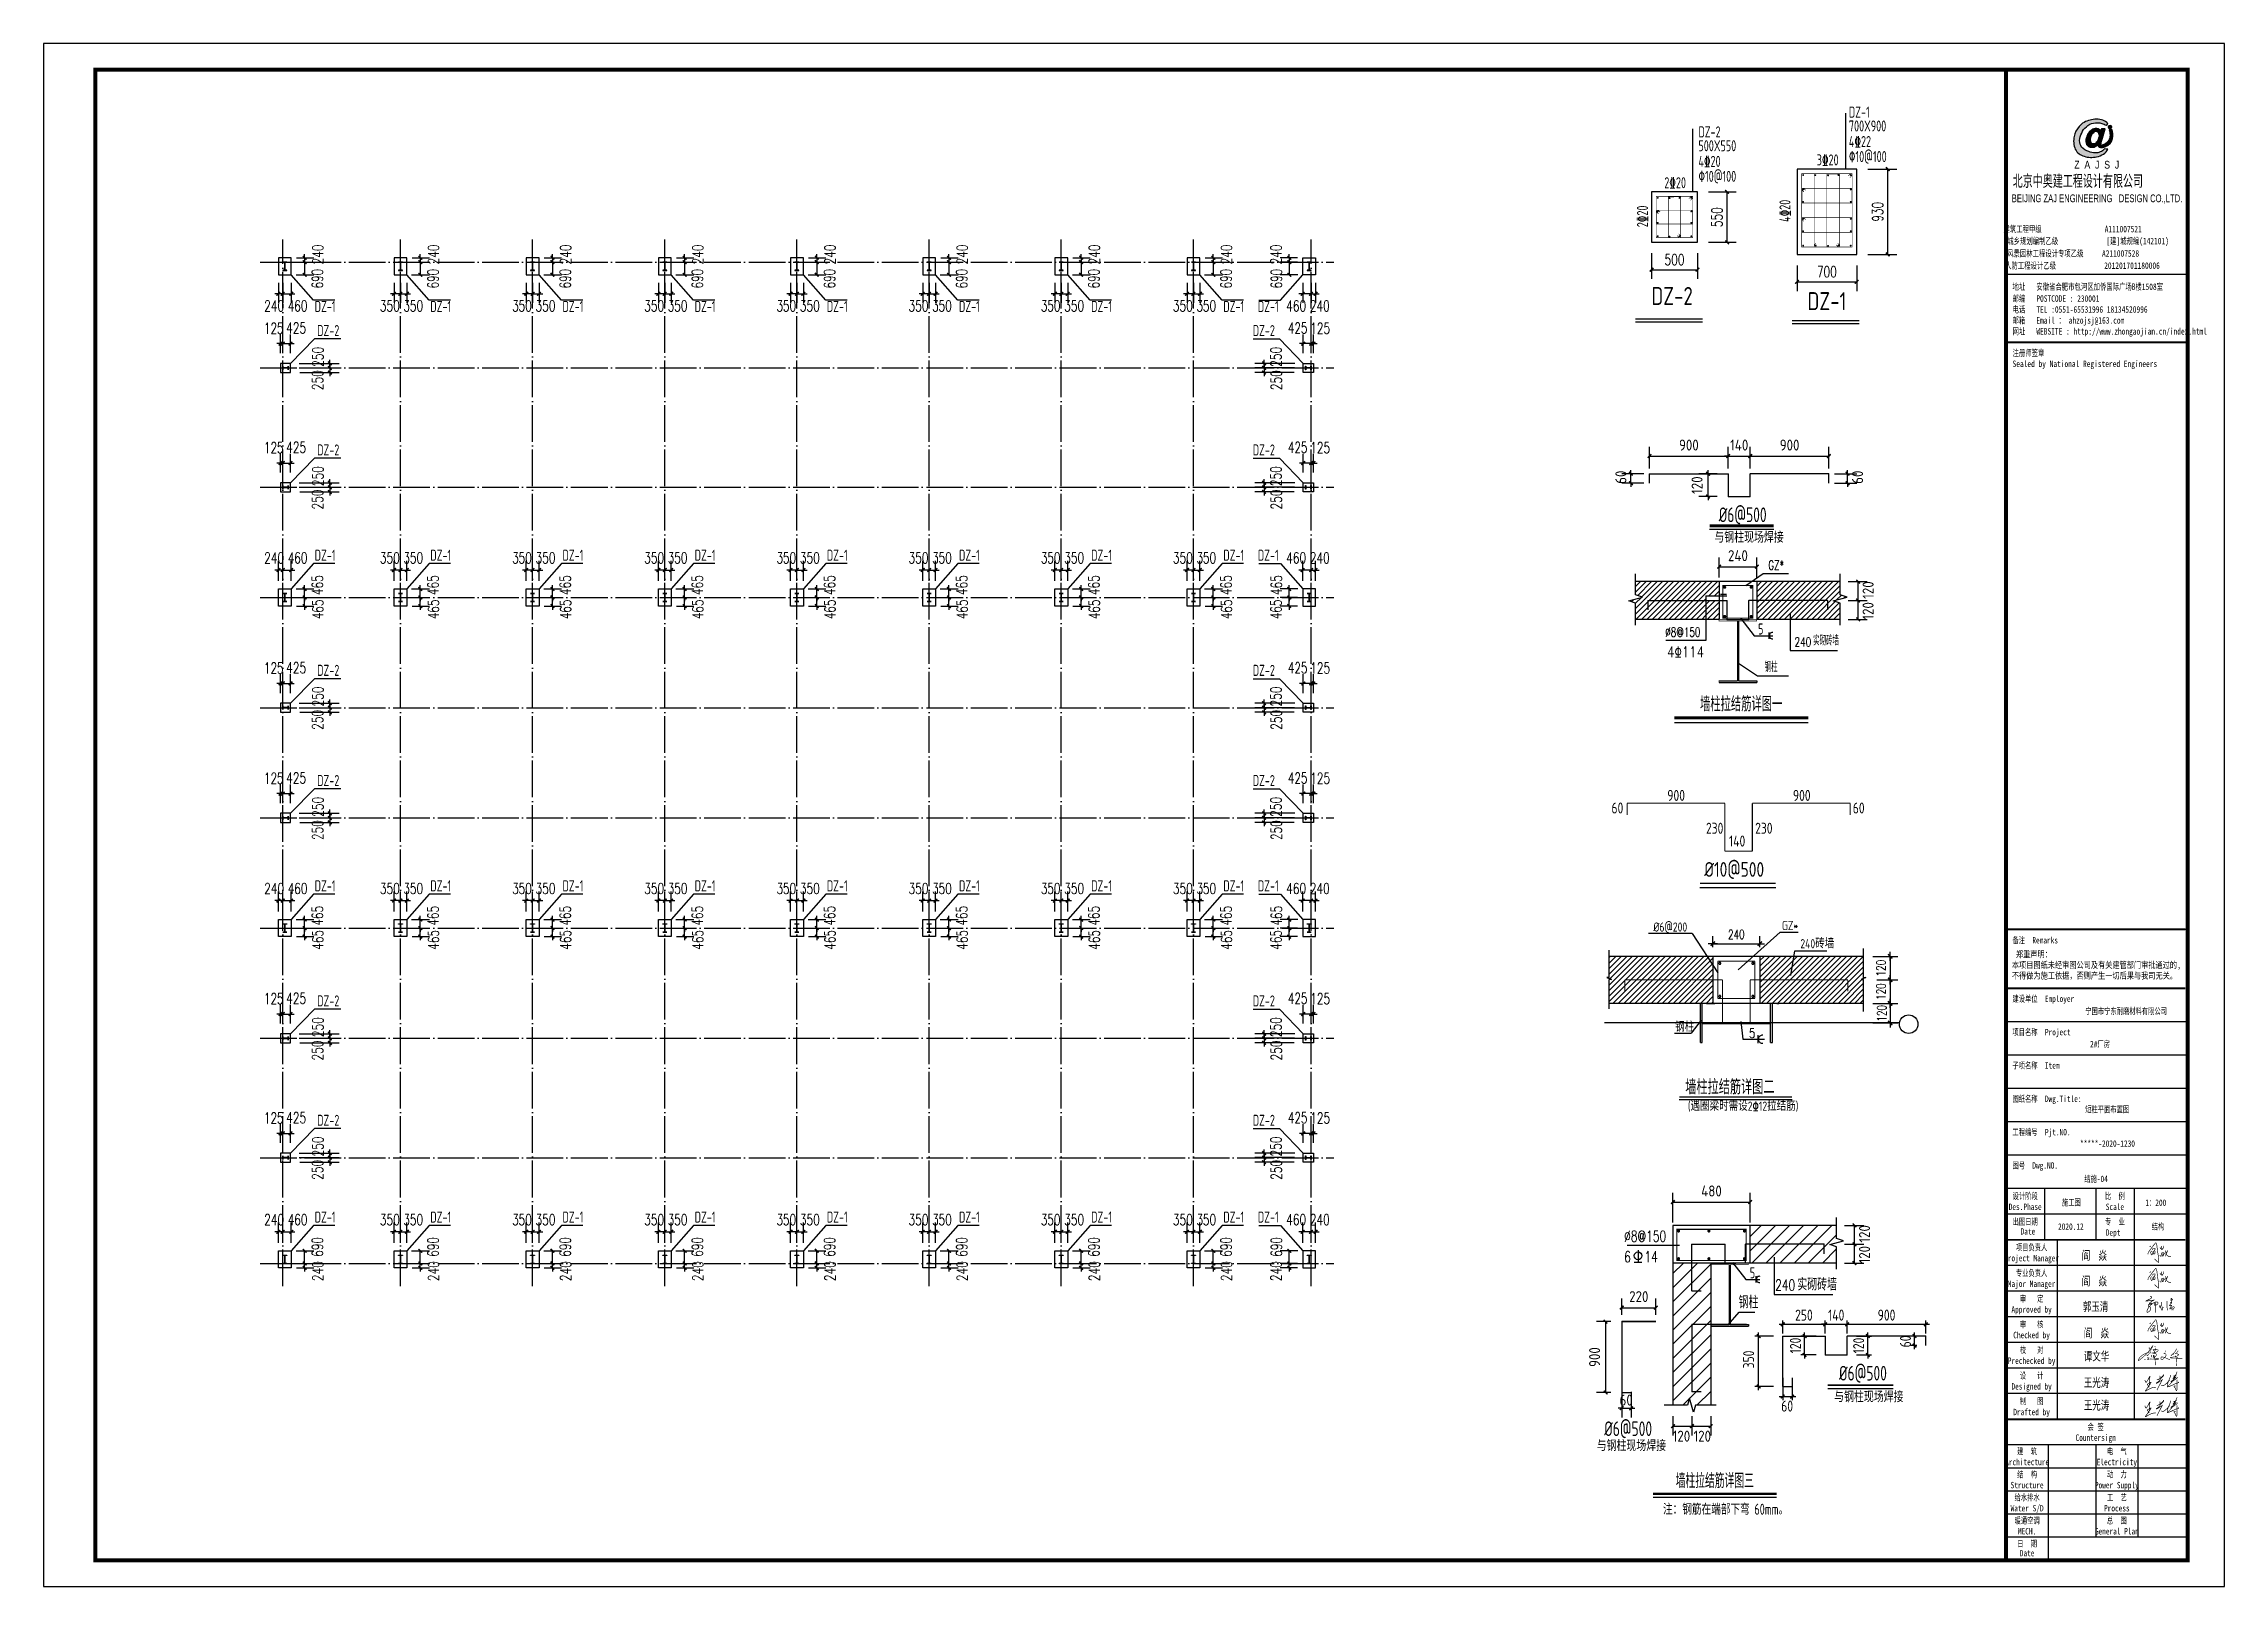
# Model space of a CAD drawing. Extents: x -33967 to 1773478, y -1022458 to -784650.
# Drawn here: x 390867 to 509667, y -1022458 to -938458 of the extents above; entities that cross this region are included whole.
import ezdxf
from ezdxf.enums import TextEntityAlignment as Align

# ---------------------------------------------------------------- set-up
doc = ezdxf.new("R2010")
doc.units = 0
doc.header["$LTSCALE"] = 1000
doc.header["$MEASUREMENT"] = 0
doc.linetypes.add('DOTE', pattern=[2.42, 2, -0.2, 0.02, -0.2])
for name, color, linetype in [('002', 3, 'Continuous'), ('22', 1, 'Continuous'), ('AXIS', 3, 'Continuous'), ('C', 6, 'Continuous'), ('COLU_DE', 7, 'Continuous'), ('COLU_DE_REIND', 1, 'Continuous'), ('COLU_DE_REINL', 1, 'Continuous'), ('COLU_DE_TEXT_JZ', 7, 'Continuous'), ('DIM', 146, 'Continuous'), ('DIM_LEAD', 3, 'Continuous'), ('DOTE', 1, 'DOTE'), ('DQ', 3, 'Continuous'), ('GZ', 50, 'Continuous'), ('NUM', 7, 'Continuous'), ('OTHER', 7, 'Continuous'), ('PUB_DIM', 3, 'Continuous'), ('PUB_TEXT', 7, 'Continuous'), ('PUB_TITLE', 4, 'Continuous'), ('TEXT', 7, 'Continuous'), ('中粗线', 3, 'Continuous'), ('图框文字', 120, 'Continuous'), ('图签', 3, 'Continuous'), ('承台', 2, 'Continuous'), ('构造线', 7, 'Continuous'), ('特细线', 8, 'Continuous'), ('粗线', 5, 'Continuous'), ('细线', 9, 'Continuous')]:
    doc.layers.add(name, color=color, linetype=linetype)
doc.styles.add('_gyy_title_Arial', font='arial.ttf', dxfattribs={"width": 0.7})
doc.styles.add('_gyy_title_ST', font='', dxfattribs={"width": 0.8})
doc.styles.add('_HZTXT', font='tssdeng.shx', dxfattribs={"width": 0.8, "bigfont": 'tssdchn.shx'})
doc.styles.add('_TCH_DIM', font='SIMPLEX', dxfattribs={"bigfont": 'GBCBIG'})
doc.styles.add('_TCH_DIM_T3', font='SIMPLEX', dxfattribs={"width": 0.705882, "bigfont": 'GBCBIG'})
doc.styles.add('C', font='tssdeng.shx', dxfattribs={"height": 3, "bigfont": 'tssdchn.shx'})
doc.styles.add('DIM_FONT', font='SIMPLEX.shx', dxfattribs={"width": 0.7})
doc.styles.add('HZ', font='txt.shx', dxfattribs={"width": 0.8, "bigfont": '000hztxt.shx'})
doc.styles.add('HZTXT', font='romans.shx', dxfattribs={"width": 0.75, "height": 300, "bigfont": 'HZTXT.shx'})
doc.styles.get("Standard").update_dxf_attribs({"font": 'gbenor.shx', "bigfont": 'gbcbig.shx'})
doc.styles.add('STYLE1', font='tssdeng.shx', dxfattribs={"width": 0.75, "bigfont": 'tssdchn.shx'})
doc.styles.add('TSSD_Dimension', font='Tssdeng.shx', dxfattribs={"width": 0.8, "bigfont": 'hztxt.shx'})
doc.styles.add('TSSD_Label', font='tssdeng.shx', dxfattribs={"width": 0.7, "bigfont": 'hztxt.shx'})
doc.styles.add('TSSD_Norm', font='tssdeng.shx', dxfattribs={"bigfont": 'hztxt.shx'})
doc.styles.add('TSSD_Rein', font='Tssdeng.shx', dxfattribs={"width": 0.7, "bigfont": 'hztxt.shx'})
doc.styles.get('_gyy_title_ST').set_extended_font_data('SimSun')
doc.dimstyles.new('DIMN', dxfattribs={"dimtxt": 300, "dimasz": 1, "dimexe": 250, "dimexo": 300, "dimgap": 150, "dimtad": 1, "dimdec": 0, "dimzin": 0, "dimdsep": 46, "dimtxsty": 'DIM_FONT', "dimblk": '_DIMX', "dimcen": 0.09, "dimclrt": 7, "dimadec": 0, "dimazin": 0, "dimtfac": 1, "dimtdec": 0, "dimtix": 1, "dimtmove": 2, "dimatfit": 3, "dimldrblk": '_DIMX', "dimfxl": 1, "dimtolj": 1, "dimtzin": 0, "dimarcsym": 0})
doc.dimstyles.new('DIMN120', dxfattribs={"dimscale": 1.2, "dimtxt": 300, "dimasz": 100, "dimexe": 250, "dimexo": 300, "dimgap": 150, "dimtad": 1, "dimdec": 0, "dimzin": 0, "dimdsep": 46, "dimtxsty": 'Standard', "dimblk": 'ARCHTICK', "dimcen": 0.09, "dimclrt": 7, "dimadec": 0, "dimazin": 0, "dimtfac": 1, "dimtdec": 0, "dimtix": 1, "dimtmove": 2, "dimatfit": 3, "dimldrblk": 'ARCHTICK', "dimfxl": 1, "dimtolj": 1, "dimtzin": 0, "dimarcsym": 0})
doc.dimstyles.new('TCH-200-1', dxfattribs={"dimtxt": 595, "dimasz": 200, "dimexe": 500, "dimexo": 600, "dimgap": 252.5, "dimtad": 1, "dimdec": 0, "dimzin": 0, "dimdsep": 46, "dimtxsty": '_TCH_DIM_T3', "dimblk": 'ARCHTICK', "dimcen": 0.09, "dimclrd": 3, "dimclre": 3, "dimclrt": 7, "dimazin": 2, "dimtfac": 1, "dimtdec": 0, "dimtix": 1, "dimtmove": 2, "dimatfit": 3, "dimfxl": 1, "dimtolj": 1, "dimtzin": 0, "dimarcsym": 0})
doc.dimstyles.new('TCH-200-5', dxfattribs={"dimtxt": 595, "dimasz": 200, "dimexe": 500, "dimexo": 600, "dimgap": 252.5, "dimtad": 1, "dimdec": 0, "dimlfac": 0.2, "dimzin": 0, "dimdsep": 46, "dimtxsty": '_TCH_DIM_T3', "dimblk": 'ARCHTICK', "dimcen": 0.09, "dimclrd": 124, "dimclre": 124, "dimclrt": 7, "dimazin": 2, "dimtfac": 1, "dimtdec": 0, "dimtix": 1, "dimtmove": 2, "dimatfit": 3, "dimfxl": 1, "dimtolj": 1, "dimtzin": 0, "dimarcsym": 0})
doc.dimstyles.new('TSSD_100_200', dxfattribs={"dimtxt": 600, "dimasz": 200, "dimexe": 200, "dimexo": 500, "dimgap": 200, "dimtad": 1, "dimdec": 0, "dimlfac": 0.5, "dimzin": 0, "dimdsep": 46, "dimtxsty": 'TSSD_Dimension', "dimblk": 'ARCHTICK', "dimblk1": 'ARCHTICK', "dimblk2": 'ARCHTICK', "dimcen": 0, "dimdle": 200, "dimclrt": 7, "dimadec": 0, "dimazin": 0, "dimtfac": 1, "dimtdec": 0, "dimtix": 1, "dimtmove": 2, "dimatfit": 3, "dimfxl": 1, "dimtolj": 1, "dimtzin": 0, "dimarcsym": 0})

msp = doc.modelspace()

# ---------------------------------------------------------------- texts
at = {"color": 1, "insert": (498135.8, -945596.3), "char_height": 718.199, "width": 9393.636, "attachment_point": 1, "style": 'HZ'}
msp.add_mtext('北京中奥建工程设计有限公司', dxfattribs=at)
at = {"layer": 'COLU_DE_TEXT_JZ', "style": 'TSSD_Rein', "width": 0.7}
for s, height, p in [('DZ-1', 599.99, (489210.7, -942486.4, -1193.9)), ('DZ-2', 599.99, (481013.8, -943563.4, -1193.9)), ('700X900', 599.99, (489210.7, -943241.1, -1193.9)), ('500X550', 599.99, (481013.8, -944318.1, -1193.9)), ('4%%13222', 599.99, (489210.7, -944090.6, -1193.9)), ('%%13010@100', 599.985, (489210.7, -944907.5, -1193.9)), ('4%%13220', 599.99, (481013.8, -945167.6, -1193.9)), ('%%13010@100', 599.985, (481013.8, -945984.4, -1193.9))]:
    msp.add_text(s, height=height, dxfattribs=at).set_placement(p)
for s, p in [('3%%13220', (488056.1, -944788.3, -1193.9)), ('2%%13220', (479746.6, -946032.5, -1193.9))]:
    msp.add_text(s, height=600, dxfattribs=at).set_placement(p, align=Align.MIDDLE)
for s, p in [('2%%13220', (477967.3, -947863.6, -1193.9)), ('4%%13220', (485727.7, -947563.3, -1193.9))]:
    msp.add_text(s, height=600, rotation=90, dxfattribs=at).set_placement(p, align=Align.MIDDLE)
at = {"layer": 'NUM', "color": 6, "style": 'TSSD_Norm', "width": 0.7}
for p in [(405633.4, -953067.3), (411933.4, -953067.3), (419133.4, -953067.3), (426333.4, -953067.3), (433533.4, -953067.3), (440733.4, -953067.3), (447933.4, -953067.3), (455133.4, -953067.3), (457014.1, -953067.3), (457014.1, -953067.3), (405633.4, -966615.4), (411933.4, -966615.4), (419133.4, -966615.4), (426333.4, -966615.4), (433533.4, -966615.4), (440733.4, -966615.4), (447933.4, -966615.4), (455133.4, -966615.4), (457014.1, -966615.4), (457014.1, -966615.4), (405633.4, -984615.4), (411933.4, -984615.4), (419133.4, -984615.4), (426333.4, -984615.4), (433533.4, -984615.4), (440733.4, -984615.4), (447933.4, -984615.4), (455133.4, -984615.4), (457014.1, -984615.4), (457014.1, -984615.4), (405633.4, -1002650.2), (411933.4, -1002650.2), (419133.4, -1002650.2), (426333.4, -1002650.2), (433533.4, -1002650.2), (440733.4, -1002650.2), (447933.4, -1002650.2), (455133.4, -1002650.2), (457014.1, -1002650.2), (457014.1, -1002650.2)]:
    msp.add_text('DZ-1', height=600, dxfattribs=at).set_placement(p)
at = {"layer": 'NUM', "color": 4, "style": 'TSSD_Norm', "width": 0.7}
for p in [(405767.6, -954381.3), (456734.6, -954381.3), (405767.6, -960881.3), (456734.6, -960881.3), (405767.6, -972881.3), (456734.6, -972881.3), (405767.6, -978881.3), (456734.6, -978881.3), (405767.6, -990881.3), (456734.6, -990881.3), (405767.6, -997381.3), (456734.6, -997381.3)]:
    msp.add_text('DZ-2', height=600, dxfattribs=at).set_placement(p)
at = {"layer": 'PUB_TEXT', "style": 'C', "width": 0.8}
for s, p in [('DZ-2', (478453, -952982.7, -1193.9)), ('DZ-1', (486957.5, -953264.2, -1193.9))]:
    msp.add_text(s, height=980, dxfattribs=at).set_placement(p, align=Align.BOTTOM_LEFT)
for s, p in [('60', (476277.9, -980376.7, -1193.9)), ('900', (479317.1, -979691.1, -1193.9)), ('900', (486160.2, -979691.1, -1193.9)), ('60', (489422.3, -980376.7, -1193.9)), ('230', (481425, -981478.9, -1193.9)), ('230', (484104.2, -981478.9, -1193.9)), ('140', (482680.3, -982178.4, -1193.9))]:
    msp.add_text(s, height=600, dxfattribs=at).set_placement(p)
at = {"layer": 'PUB_TITLE', "width": 0.7}
for s, height, style, p in [('BEIJING ZAJ ENGINEERING   DESIGN CO.,LTD.', 424.242, '_gyy_title_Arial', (502728.7, -947093.5)), ('城乡规划编制乙级             [建]城规编(142101)', 353.535, '_gyy_title_ST', (502242.4, -949380.4)), ('建筑工程甲级                 A111007521             ', 353.535, '_gyy_title_ST', (502714.4, -948731.8)), ('人防工程设计乙级             201201701180006', 353.535, '_gyy_title_ST', (501935.6, -950720.2)), ('风景园林工程设计专项乙级     A211007528           ', 353.535, '_gyy_title_ST', (502538.5, -950058.6)), ('设计阶段', 349.18, '_gyy_title_ST', (498815.1, -1001378.6)), ('比  例', 349.18, '_gyy_title_ST', (503703.6, -1001378.6)), ('Des.Phase', 349.18, '_gyy_title_ST', (498815.1, -1001965.2)), ('出图日期', 349.18, '_gyy_title_ST', (498815.1, -1002775.3)), ('专  业', 349.18, '_gyy_title_ST', (503703.6, -1002775.3)), ('Scale', 349.18, '_gyy_title_ST', (503703.6, -1001965.2)), ('项目负责人', 349.18, '_gyy_title_ST', (499164.3, -1004172)), ('Date', 349.18, '_gyy_title_ST', (498965.3, -1003304.7)), ('Dept ', 349.18, '_gyy_title_ST', (503703.6, -1003361.9)), ('Project Manager', 349.176, '_gyy_title_ST', (499164.3, -1004758.6)), ('Major Manager', 349.176, '_gyy_title_ST', (499164.3, -1006155.3)), ('专业负责人', 349.18, '_gyy_title_ST', (499164.3, -1005568.7)), ('Approved by', 349.176, '_gyy_title_ST', (499164.3, -1007552)), ('审   定', 349.18, '_gyy_title_ST', (499164.3, -1006965.4)), ('Checked by', 349.18, '_gyy_title_ST', (499164.3, -1008948.7)), ('审   核', 349.18, '_gyy_title_ST', (499164.3, -1008362.1)), ('校   对', 349.18, '_gyy_title_ST', (499164.3, -1009758.8)), ('Prechecked by', 349.176, '_gyy_title_ST', (499164.3, -1010345.4)), ('设   计', 349.18, '_gyy_title_ST', (499164.3, -1011155.5)), ('Designed by', 349.176, '_gyy_title_ST', (499164.3, -1011742.2)), ('制   图', 349.18, '_gyy_title_ST', (499164.3, -1012552.2)), ('Drafted by', 349.18, '_gyy_title_ST', (499164.3, -1013138.9)), ('Countersign', 349.176, '_gyy_title_ST', (502656, -1014535.6)), ('会 签', 349.18, '_gyy_title_ST', (502656, -1013948.9)), ('Architecture', 349.176, '_gyy_title_ST', (498919.9, -1015862.4)), ('建  筑', 349.18, '_gyy_title_ST', (498919.9, -1015275.8)), ('Electricity', 349.176, '_gyy_title_ST', (503808.3, -1015862.4)), ('电  气', 349.18, '_gyy_title_ST', (503808.3, -1015275.8)), ('Structure', 349.18, '_gyy_title_ST', (498919.9, -1017119.5)), ('结  构', 349.18, '_gyy_title_ST', (498919.9, -1016532.8)), ('Power Supply', 349.176, '_gyy_title_ST', (503808.3, -1017119.5)), ('动  力', 349.18, '_gyy_title_ST', (503808.3, -1016532.8)), ('Water S/D', 349.18, '_gyy_title_ST', (498919.9, -1018376.5)), ('给水排水', 349.18, '_gyy_title_ST', (498919.9, -1017789.9)), ('Process', 349.18, '_gyy_title_ST', (503808.3, -1018376.5)), ('工  艺', 349.18, '_gyy_title_ST', (503808.3, -1017789.9)), ('暖通空调', 349.18, '_gyy_title_ST', (498919.9, -1019046.9)), ('MECH.', 349.18, '_gyy_title_ST', (498919.9, -1019633.5)), ('General Plan', 349.176, '_gyy_title_ST', (503808.3, -1019633.5)), ('总  图', 349.18, '_gyy_title_ST', (503808.3, -1019046.9)), ('日  期', 349.18, '_gyy_title_ST', (498919.9, -1020303.9)), ('Date', 349.18, '_gyy_title_ST', (498919.9, -1020820.7))]:
    msp.add_text(s, height=height, dxfattribs=dict(at, style=style)).set_placement(p, align=Align.CENTER)
at = {"layer": 'PUB_TITLE', "style": '_gyy_title_ST', "width": 0.7}
for s, height, p in [('地址   安徽省合肥市包河区加侨国际广场B楼1508室', 353.535, (498125.4, -951868.8)), ('邮编   POSTCODE : 230001', 353.535, (498125.4, -952514.6)), ('电话   TEL :0551-65531996 18134520996', 353.535, (498125.4, -953108.5)), ('邮箱   Email ： ahzojsj@163.com', 353.535, (498125.4, -953702.5)), ('网址   WEBSITE : http://www.zhongaojian.cn/index.html', 353.535, (498125.4, -954299.9)), ('注册师签章', 353.53, (498125.4, -955473.6)), ('Sealed by National Registered Engineers', 353.535, (498127.3, -956067.6)), ('备注  Remarks', 349.176, (498121, -987451)), ('建设单位  Employer', 349.176, (498121, -990638)), ('项目名称  Project', 349.176, (498121, -992453.7)), ('子项名称  Item', 349.18, (498121, -994269.4)), ('图纸名称  Dwg.Title:', 349.176, (498121, -996085.1)), ('工程编号  Pjt.NO.', 349.176, (498121, -997900.8)), ('图号  Dwg.NO.', 349.176, (498121, -999716.5))]:
    msp.add_text(s, height=height, dxfattribs=at).set_placement(p)
at = {"layer": 'PUB_TITLE', "color": 2, "style": '_gyy_title_ST', "width": 0.7}
for s, height, p in [('宁国市宁东耐磨材料有限公司', 349.176, (504314, -991125.9)), ('2#厂房', 349.18, (502894.9, -992916.9))]:
    msp.add_text(s, height=height, dxfattribs=at).set_placement(p, align=Align.MIDDLE)
at = {"layer": 'PUB_TITLE', "color": 6, "style": '_gyy_title_ST', "width": 0.7}
msp.add_text('短柱平面布置图', height=349.18, dxfattribs=at).set_placement((503283.1, -996471.6), align=Align.MIDDLE)
at = {"layer": 'PUB_TITLE', "color": 2, "style": '_gyy_title_ST', "width": 0.7}
msp.add_text('*****-2020-1230', height=349.176, dxfattribs=at).set_placement((503299.4, -998523.4), align=Align.CENTER)
at = {"layer": 'PUB_TITLE', "color": 6, "style": '_gyy_title_ST', "width": 0.7}
msp.add_text('结施-04', height=349.18, dxfattribs=at).set_placement((502676.1, -1000444), align=Align.CENTER)
at = {"layer": 'PUB_TITLE', "insert": (498091.8, -987866.1), "char_height": 349.176, "width": 11173.63, "attachment_point": 1, "style": '_gyy_title_ST'}
msp.add_mtext(' 郑重声明：\\P本项目图纸未经审图公司及有关建管部门审批通过的,\\P不得做为施工依据，否则产生一切后果与我司无关。', dxfattribs=at)
at = {"layer": 'TEXT', "color": 3, "style": '_gyy_title_ST', "width": 0.7}
for s, p in [('阎  焱', (501895.5, -1004678.4)), ('阎  焱', (501895.5, -1006075.1)), ('郭玉清', (501958.4, -1007463.8)), ('阎  焱', (502008.8, -1008906.4)), ('谭文华', (502008.8, -1010164.6)), ('王光涛', (502008.8, -1011598.2)), ('王光涛', (502008.8, -1012834.3))]:
    msp.add_text(s, height=471.58, dxfattribs=at).set_placement(p)
at = {"layer": '中粗线', "style": 'STYLE1', "width": 0.7}
msp.add_text('%%c6@500', height=800, dxfattribs=at).set_placement((488676.7, -1011251.7, 0))
at = {"layer": '图框文字', "color": 7, "style": '_gyy_title_ST', "width": 0.7}
for s, p in [('施工图', (501329.7, -1001728.4)), ('1：200', (505931.8, -1001739.5)), ('结构', (506046.1, -1003043)), ('2020.12', (501303.8, -1003043))]:
    msp.add_text(s, height=349.18, dxfattribs=at).set_placement(p, align=Align.CENTER)
at = {"layer": '细线', "color": 7, "style": '_HZTXT', "width": 0.8}
msp.add_text('%%c10@500', height=800, dxfattribs=at).set_placement((481335.9, -983821.6, -1193.9))
at = {"layer": '细线'}
for p in [(488407.7, -1012434.2, 0), (475471.3, -1015090.4, 0)]:
    msp.add_text('与钢柱现场焊接', height=600, dxfattribs=at).set_placement(p)

# ---------------------------------------------------------------- blocks, each defined once
blk = doc.blocks.new('dd')
at = {"layer": '图签'}
h = blk.add_hatch(color=5, dxfattribs=at)
h.set_gradient(color1=(0, 0, 255), color2=(36, 36, 255), one_color=1, tint=0.57)
h.paths.add_polyline_path([(452, 1270, -0.093206), (531, 1562, -0.136321), (716, 1807, -0.161039), (988, 1948, -0.108591), (1307, 1935, -0.049497), (1479, 1861, 0.062627), (1539, 1932, 0.094388), (1351, 2056, 0.136326), (854, 2062, 0.161722), (430, 1810, 0.133661), (243, 1435, 0.158414), (286, 937, 0.22517), (632, 669, 0.138663), (1107, 646, 0.074676), (1375, 753, 0.125344), (1543, 944, 0.006312), (1413, 948, -0.090385), (1244, 833, -0.096745), (1053, 797, -0.073845), (803, 850, -0.140868), (530, 1020, -0.160753)])
h = blk.add_hatch(color=5, dxfattribs=at)
h.set_gradient(color1=(0, 0, 255), color2=(36, 36, 255), one_color=1, tint=0.57)
h.paths.add_polyline_path([(1306, 1289, 0.011169), (1334, 1370, 0.005807), (1431, 1724, 0.01105), (1292, 1724, 0.016796), (1267, 1634, 0.125943), (1203, 1704, 0.083806), (1120, 1739, 0.082879), (1047, 1739, -0.008503), (952, 1710, 0.060057), (844, 1628, 0.086078), (774, 1532, 0.099424), (705, 1347, 0.12153), (690, 1225, 0.102644), (719, 1122, 0.056648), (797, 1042, 0.092914), (913, 1013, 0.194578), (1098, 1064, -0.002562), (1175, 1122, 0.064354), (1167, 1068, 0.172385), (1207, 1017, 0.105458), (1300, 1002, 0.086567), (1454, 1046, 0.047674), (1592, 1136, 0.166359), (1692, 1274, 0.096748), (1728, 1431, 0.03151), (1728, 1548, 0.041815), (1700, 1691, 0.007654), (1588, 1673, -0.009919), (1610, 1585, -0.068269), (1624, 1482, -0.105336), (1605, 1352, -0.14652), (1528, 1223, -0.070486), (1434, 1151, -0.077937), (1341, 1103, -0.127098), (1272, 1084, -0.114215), (1267, 1129, -0.007609)])
h.paths.add_polyline_path([(865, 1245, -0.099994), (863, 1328, -0.050974), (888, 1427, -0.120527), (938, 1529, -0.043888), (1002, 1595, -0.08446), (1063, 1619, -0.147309), (1127, 1607, -0.037474), (1177, 1572, -0.06931), (1209, 1507, -0.067662), (1213, 1431, -0.02676), (1211, 1413, 0.017209), (1183, 1329, -0.048815), (1120, 1223, -0.139096), (1046, 1163, -0.097991), (944, 1153, -0.085394), (909, 1169, -0.149141)], flags=16)
h = blk.add_hatch(color=1, dxfattribs=at)
h.set_gradient(color1=(255, 0, 0), color2=(255, 0, 0), tint=0.57)
h.paths.add_polyline_path([(1557, 1818, 0.386553), (1564, 1757, 0.170676), (1604, 1736, 0.082224), (1657, 1743, 0.087509), (1686, 1766, 0.264235), (1694, 1804, 0.244333), (1636, 1850, 0.30271)])
blk.add_lwpolyline([(1539, 1932, 0.094388), (1351, 2056, 0.136326), (854, 2062, 0.161722), (430, 1810, 0.133661), (243, 1435, 0.158414), (286, 937, 0.22517), (632, 669, 0.138663), (1107, 646, 0.074676), (1375, 753, 0.125344), (1543, 944, 0.006312), (1413, 948, -0.090385), (1244, 833, -0.096745), (1053, 797, -0.073845), (803, 850, -0.140868), (530, 1020, -0.160753), (452, 1270, -0.093206), (531, 1562, -0.136321), (716, 1807, -0.161039), (988, 1948, -0.108591), (1307, 1935, -0.049497), (1479, 1861, 0.062627)], format="xyb", close=True, dxfattribs=at)
for points in [[(1431, 1724, 0.011041), (1292, 1724, 0.016796), (1267, 1634, 0.125943), (1203, 1704, 0.083806), (1120, 1739, 0.082879), (1047, 1739, -0.008503), (952, 1710, 0.060057), (844, 1628, 0.086078), (774, 1532, 0.099424), (705, 1347, 0.12153), (690, 1225, 0.102644), (719, 1122, 0.056648), (797, 1042, 0.092914), (913, 1013, 0.194578), (1098, 1064, -0.002562), (1175, 1122, 0.064354), (1167, 1068, 0.172385), (1207, 1017, 0.105458), (1300, 1002, 0.086567), (1454, 1046, 0.047674), (1592, 1136, 0.166359), (1692, 1274, 0.096748), (1728, 1431, 0.03151), (1728, 1548, 0.041815), (1700, 1691, 0.007654), (1588, 1673, -0.009919), (1610, 1585, -0.068269), (1624, 1482, -0.105336), (1605, 1352, -0.14652), (1528, 1223, -0.070486), (1434, 1151, -0.077937), (1341, 1103, -0.127098), (1272, 1084, -0.114215), (1267, 1129, -0.007609), (1306, 1289, 0.011169), (1334, 1370, 0.005782), (1430, 1722, 0.069025)], [(1694, 1804, 0.243958), (1636, 1850, 0.303117), (1557, 1818, 0.386553), (1564, 1757, 0.170676), (1604, 1736, 0.082224), (1657, 1743, 0.087509), (1686, 1766, 0.264235), (1694, 1804, -7.823139)], [(1213, 1431, 0.067662), (1209, 1507, 0.06931), (1177, 1572, 0.037474), (1127, 1607, 0.147309), (1063, 1619, 0.08446), (1002, 1595, 0.043888), (938, 1529, 0.120527), (888, 1427, 0.050974), (863, 1328, 0.099994), (865, 1245, 0.149141), (909, 1169, 0.085394), (944, 1153, 0.097991), (1046, 1163, 0.139096), (1120, 1223, 0.048815), (1183, 1329, -0.017209), (1211, 1413, 0.02676), (1213, 1431, 0.441273)]]:
    blk.add_lwpolyline(points, format="xyb", dxfattribs=at)
at = {"insert": (246, 492), "char_height": 300, "width": 8000, "attachment_point": 1, "style": 'HZ'}
blk.add_mtext('{\\fArial|b0|i0|c0|p32;Z  A  J  S  J}', dxfattribs=at)
blk = doc.blocks.new('asdf')
at = {"color": 2, "lineweight": 25, "const_width": 25}
for points in [[(2531180, 1895021), (2531310, 1895199)], [(2531201, 1895196), (2531253, 1895242)], [(2531301, 1895084), (2531314, 1895109)], [(2531310, 1895199), (2531428, 1895348)], [(2531314, 1895109), (2531322, 1895121)], [(2531322, 1895121), (2531341, 1895136)], [(2531341, 1895136), (2531372, 1895148)], [(2531372, 1895148), (2531403, 1895151)], [(2531407, 1895082), (2531389, 1895056)], [(2531403, 1895151), (2531421, 1895140)], [(2531423, 1895114), (2531407, 1895082)], [(2531421, 1895140), (2531423, 1895114)], [(2531428, 1895348), (2531455, 1895365)], [(2531455, 1895365), (2531480, 1895318)], [(2531480, 1895318), (2531529, 1894945)], [(2531612, 1895178), (2531630, 1895135)], [(2531630, 1895135), (2531645, 1895132)], [(2531645, 1895132), (2531659, 1895133)], [(2531658, 1895106), (2531656, 1895092)], [(2531671, 1895149), (2531658, 1895106)], [(2531671, 1895106), (2531703, 1895096)], [(2531681, 1895194), (2531671, 1895149)], [(2531677, 1895238), (2531681, 1895194)], [(2531712, 1895127), (2531687, 1895132)], [(2531703, 1895096), (2531716, 1895110)], [(2531734, 1895144), (2531712, 1895127)], [(2531744, 1895184), (2531734, 1895144)], [(2531740, 1895244), (2531751, 1895233)], [(2531751, 1895205), (2531744, 1895184)], [(2531751, 1895233), (2531751, 1895205)], [(2531912, 1895067), (2531878, 1894974)], [(2531144, 1894910), (2531152, 1894991)], [(2531152, 1894991), (2531180, 1895021)], [(2531288, 1895046), (2531245, 1895006)], [(2531245, 1895006), (2531261, 1894932)], [(2531261, 1894932), (2531271, 1894889)], [(2531271, 1894889), (2531288, 1894893)], [(2531288, 1894893), (2531319, 1894920)], [(2531319, 1894920), (2531321, 1894951)], [(2531321, 1894951), (2531334, 1894984)], [(2531338, 1894938), (2531326, 1894956)], [(2531334, 1894984), (2531336, 1895022)], [(2531346, 1894925), (2531338, 1894938)], [(2531339, 1894936), (2531360, 1894945)], [(2531345, 1894996), (2531367, 1895042)], [(2531387, 1894925), (2531346, 1894925)], [(2531360, 1894945), (2531351, 1894996)], [(2531367, 1895042), (2531382, 1895054)], [(2531382, 1895054), (2531401, 1895042)], [(2531409, 1894940), (2531387, 1894925)], [(2531555, 1894585), (2531397, 1894735)], [(2531401, 1895042), (2531414, 1895027)], [(2531421, 1894971), (2531409, 1894940)], [(2531414, 1895027), (2531422, 1895000)], [(2531422, 1895000), (2531421, 1894971)], [(2531529, 1894945), (2531550, 1894833)], [(2531550, 1894833), (2531558, 1894732)], [(2531558, 1894626), (2531555, 1894585)], [(2531558, 1894732), (2531558, 1894626)], [(2531610, 1894887), (2531611, 1894847)], [(2531658, 1894880), (2531641, 1894811)], [(2531664, 1894948), (2531658, 1894880)], [(2531661, 1894978), (2531664, 1894948)], [(2531690, 1894965), (2531741, 1894991)], [(2531728, 1894906), (2531694, 1894847)], [(2531694, 1894847), (2531720, 1894839)], [(2531720, 1894839), (2531758, 1894885)], [(2531741, 1894991), (2531728, 1894906)], [(2531758, 1894919), (2531804, 1894953)], [(2531758, 1894885), (2531758, 1894919)], [(2531804, 1894953), (2531821, 1894982)], [(2531835, 1894880), (2531810, 1894836)], [(2531817, 1895058), (2531855, 1894974)], [(2531845, 1894919), (2531835, 1894880)], [(2531855, 1894974), (2531845, 1894919)], [(2531855, 1894949), (2531853, 1894942)], [(2531853, 1894942), (2531864, 1894888)], [(2531878, 1894974), (2531855, 1894949)], [(2531862, 1894897), (2531907, 1894859)], [(2531907, 1894859), (2531945, 1894828)], [(2531945, 1894828), (2531993, 1894816)], [(2531993, 1894816), (2532034, 1894816)]]:
    blk.add_lwpolyline(points, dxfattribs=at)
blk = doc.blocks.new('wfadf')
at = {"color": 2, "lineweight": 25, "const_width": 25}
for points in [[(2531221, 1893280), (2531268, 1893267), (2531280, 1893258), (2531285, 1893250), (2531289, 1893239), (2531287, 1893226), (2531279, 1893214), (2531266, 1893200), (2531240, 1893184), (2531192, 1893157), (2531155, 1893142), (2531122, 1893123), (2531089, 1893107), (2531063, 1893096), (2531061, 1893091), (2531109, 1893090), (2531136, 1893095), (2531162, 1893099), (2531182, 1893103), (2531204, 1893109), (2531229, 1893116), (2531261, 1893123), (2531306, 1893123), (2531348, 1893125), (2531368, 1893126), (2531354, 1893113), (2531289, 1893081), (2531258, 1893060), (2531236, 1893048), (2531213, 1893026), (2531203, 1893014), (2531197, 1892999), (2531197, 1892980), (2531197, 1892967), (2531201, 1892959), (2531209, 1892956), (2531223, 1892960), (2531255, 1892976), (2531265, 1892983), (2531278, 1892994), (2531283, 1893005), (2531283, 1893010), (2531280, 1893016), (2531268, 1893016), (2531256, 1893014), (2531231, 1892999), (2531206, 1892983), (2531187, 1892967), (2531163, 1892946), (2531155, 1892932), (2531152, 1892912), (2531156, 1892892), (2531169, 1892880), (2531194, 1892873), (2531218, 1892866), (2531239, 1892852), (2531246, 1892838), (2531245, 1892809), (2531246, 1892782), (2531243, 1892758), (2531229, 1892732), (2531210, 1892706), (2531188, 1892686), (2531165, 1892668), (2531149, 1892657), (2531130, 1892654), (2531116, 1892655), (2531107, 1892664), (2531102, 1892674), (2531102, 1892689), (2531104, 1892708), (2531111, 1892733), (2531129, 1892774), (2531149, 1892807), (2531168, 1892837), (2531190, 1892865), (2531212, 1892893), (2531255, 1892938), (2531298, 1892974), (2531333, 1893002), (2531366, 1893021), (2531413, 1893044), (2531436, 1893054), (2531455, 1893058), (2531478, 1893058), (2531506, 1893051), (2531525, 1893038), (2531531, 1893026), (2531534, 1893013), (2531528, 1892997), (2531522, 1892981), (2531502, 1892960), (2531479, 1892944), (2531442, 1892928), (2531413, 1892927), (2531395, 1892933), (2531387, 1892949), (2531386, 1892964), (2531390, 1892977), (2531398, 1892992), (2531412, 1893015), (2531422, 1893021), (2531431, 1893022), (2531425, 1892920), (2531430, 1892817), (2531432, 1892667), (2531432, 1892642)], [(2531661, 1893048), (2531679, 1893035), (2531682, 1893015), (2531680, 1892967), (2531667, 1892912), (2531644, 1892876), (2531631, 1892856), (2531618, 1892849), (2531606, 1892849), (2531599, 1892860), (2531598, 1892890), (2531603, 1892914), (2531616, 1892915), (2531626, 1892898), (2531636, 1892856), (2531655, 1892804), (2531659, 1892776), (2531664, 1892764), (2531672, 1892749), (2531680, 1892740), (2531686, 1892737), (2531691, 1892736), (2531697, 1892739), (2531704, 1892762), (2531713, 1892817), (2531715, 1892846), (2531715, 1892856), (2531741, 1892842), (2531758, 1892842)], [(2531889, 1893096), (2531883, 1892990), (2531884, 1892899), (2531891, 1892801), (2531895, 1892727)], [(2531975, 1892927), (2531970, 1892912)], [(2531970, 1892912), (2531986, 1892913)], [(2531999, 1892940), (2531975, 1892927)], [(2531986, 1892913), (2531999, 1892914)], [(2531992, 1892787), (2531992, 1892776)], [(2531992, 1892776), (2531999, 1892774)], [(2531996, 1892806), (2531992, 1892787)], [(2532021, 1892847), (2531996, 1892806)], [(2532033, 1892977), (2531999, 1892940)], [(2531999, 1892914), (2532006, 1892916)], [(2531999, 1892774), (2532017, 1892789)], [(2532003, 1893125), (2532035, 1893127)], [(2532006, 1892916), (2532021, 1892922)], [(2532017, 1892789), (2532063, 1892827)], [(2532019, 1893041), (2532060, 1893017)], [(2532020, 1893041), (2532019, 1893034), (2532020, 1893030), (2532021, 1893025), (2532022, 1893021), (2532024, 1893017), (2532028, 1893015), (2532030, 1893014), (2532052, 1893011), (2532057, 1893011)], [(2532021, 1892922), (2532026, 1892925)], [(2532055, 1892899), (2532021, 1892847)], [(2532026, 1892925), (2532030, 1892927)], [(2532030, 1892927), (2532039, 1892927)], [(2532060, 1893017), (2532033, 1892977)], [(2532035, 1893127), (2532056, 1893125)], [(2532039, 1892927), (2532055, 1892923)], [(2532045, 1893207), (2532044, 1893200)], [(2532044, 1893200), (2532056, 1893113)], [(2532059, 1893195), (2532045, 1893207)], [(2532055, 1892923), (2532063, 1892920)], [(2532064, 1892913), (2532055, 1892899)], [(2532056, 1893125), (2532090, 1893125)], [(2532056, 1893113), (2532062, 1893074)], [(2532064, 1893030), (2532057, 1893011)], [(2532075, 1893175), (2532059, 1893195)], [(2532062, 1893074), (2532064, 1893030)], [(2532063, 1892920), (2532064, 1892913)], [(2532063, 1892827), (2532100, 1892857)], [(2532085, 1892819), (2532074, 1892766), (2532074, 1892741), (2532074, 1892734)], [(2532091, 1893154), (2532075, 1893175)], [(2532090, 1893125), (2532105, 1893125)], [(2532105, 1893125), (2532091, 1893154)], [(2532100, 1892857), (2532115, 1892866)], [(2532119, 1892759), (2532108, 1892755)], [(2532115, 1892866), (2532132, 1892870)], [(2532129, 1892774), (2532119, 1892759)], [(2532133, 1892737), (2532125, 1892733)], [(2532150, 1892805), (2532129, 1892774)], [(2532132, 1892870), (2532148, 1892870)], [(2532148, 1892870), (2532160, 1892865)], [(2532164, 1892834), (2532150, 1892805)], [(2532160, 1892865), (2532166, 1892855)], [(2532166, 1892855), (2532164, 1892834)]]:
    blk.add_lwpolyline(points, dxfattribs=at)
blk = doc.blocks.new('2')
at = {"color": 2, "lineweight": 25, "const_width": 25}
for points in [[(2531019, 1890007), (2531024, 1889993), (2531029, 1889982), (2531032, 1889973), (2531035, 1889965), (2531037, 1889959), (2531039, 1889954), (2531041, 1889950), (2531042, 1889946), (2531044, 1889942), (2531045, 1889939), (2531047, 1889936), (2531049, 1889933), (2531050, 1889931), (2531052, 1889928), (2531054, 1889926), (2531057, 1889924), (2531059, 1889922), (2531061, 1889921), (2531064, 1889919), (2531066, 1889918), (2531068, 1889918), (2531070, 1889917), (2531072, 1889917), (2531074, 1889918), (2531075, 1889918), (2531077, 1889920), (2531078, 1889921), (2531079, 1889923), (2531079, 1889925), (2531080, 1889927), (2531081, 1889930), (2531082, 1889932), (2531083, 1889935), (2531084, 1889937), (2531085, 1889940), (2531087, 1889942), (2531089, 1889945), (2531091, 1889948), (2531093, 1889951), (2531096, 1889955), (2531099, 1889958), (2531102, 1889962), (2531106, 1889966), (2531110, 1889971), (2531113, 1889975), (2531117, 1889979), (2531121, 1889984), (2531124, 1889989), (2531128, 1889994), (2531131, 1889999), (2531134, 1890004), (2531137, 1890010), (2531140, 1890015), (2531143, 1890021), (2531145, 1890026), (2531148, 1890032), (2531152, 1890038), (2531155, 1890044), (2531158, 1890051), (2531161, 1890057), (2531165, 1890064), (2531168, 1890070), (2531172, 1890077), (2531175, 1890084), (2531179, 1890091), (2531182, 1890097), (2531186, 1890104), (2531189, 1890111), (2531192, 1890117), (2531195, 1890123), (2531198, 1890128), (2531201, 1890134), (2531204, 1890138), (2531207, 1890143), (2531209, 1890146), (2531211, 1890150), (2531214, 1890152), (2531216, 1890155), (2531217, 1890157), (2531219, 1890158), (2531220, 1890159), (2531221, 1890160), (2531223, 1890161), (2531223, 1890161), (2531224, 1890161), (2531225, 1890161), (2531225, 1890161), (2531226, 1890161), (2531226, 1890161), (2531226, 1890160), (2531226, 1890160), (2531226, 1890159), (2531226, 1890158), (2531225, 1890157), (2531225, 1890156), (2531224, 1890155), (2531224, 1890153), (2531223, 1890151), (2531222, 1890149), (2531221, 1890147), (2531221, 1890144), (2531220, 1890141), (2531219, 1890138), (2531218, 1890135), (2531217, 1890131), (2531216, 1890127), (2531215, 1890123), (2531215, 1890119), (2531214, 1890115), (2531213, 1890110), (2531212, 1890105), (2531212, 1890100), (2531211, 1890096), (2531210, 1890091), (2531210, 1890086), (2531209, 1890081), (2531209, 1890076), (2531209, 1890071), (2531208, 1890066), (2531208, 1890062), (2531208, 1890057), (2531208, 1890053), (2531208, 1890049), (2531208, 1890045), (2531207, 1890041), (2531207, 1890036), (2531207, 1890032), (2531207, 1890028), (2531207, 1890024), (2531207, 1890020), (2531207, 1890015), (2531207, 1890010), (2531207, 1890006), (2531207, 1890000), (2531206, 1889995), (2531206, 1889989), (2531205, 1889983), (2531205, 1889976), (2531204, 1889969), (2531203, 1889962), (2531202, 1889954), (2531201, 1889946), (2531200, 1889937), (2531198, 1889927), (2531197, 1889918), (2531196, 1889907), (2531195, 1889897), (2531194, 1889887), (2531193, 1889877), (2531192, 1889867), (2531191, 1889858), (2531190, 1889849), (2531190, 1889841), (2531190, 1889834), (2531189, 1889828), (2531189, 1889822), (2531189, 1889817), (2531189, 1889812), (2531189, 1889807), (2531189, 1889803), (2531188, 1889798), (2531188, 1889794), (2531188, 1889790), (2531188, 1889786), (2531187, 1889782), (2531187, 1889778), (2531187, 1889774), (2531187, 1889771), (2531187, 1889768), (2531186, 1889764), (2531186, 1889762), (2531186, 1889759), (2531186, 1889757), (2531186, 1889754), (2531185, 1889752), (2531185, 1889750), (2531185, 1889749), (2531185, 1889747), (2531185, 1889746), (2531184, 1889744), (2531184, 1889743), (2531184, 1889742), (2531183, 1889741), (2531183, 1889739), (2531182, 1889738), (2531182, 1889737), (2531181, 1889735), (2531180, 1889734), (2531179, 1889733), (2531178, 1889732), (2531177, 1889732), (2531176, 1889732), (2531174, 1889732), (2531173, 1889733), (2531171, 1889734), (2531169, 1889735), (2531167, 1889736), (2531166, 1889738), (2531164, 1889740), (2531163, 1889742), (2531161, 1889743), (2531160, 1889745), (2531159, 1889747), (2531159, 1889749), (2531158, 1889752), (2531157, 1889754), (2531156, 1889757), (2531156, 1889761), (2531155, 1889764), (2531154, 1889769), (2531154, 1889773), (2531153, 1889777), (2531152, 1889782), (2531151, 1889786), (2531150, 1889790), (2531149, 1889794), (2531148, 1889797), (2531147, 1889800), (2531146, 1889802), (2531145, 1889804), (2531144, 1889806), (2531143, 1889808), (2531141, 1889809), (2531140, 1889811), (2531138, 1889812), (2531137, 1889813), (2531135, 1889815), (2531133, 1889816), (2531131, 1889817), (2531130, 1889819), (2531128, 1889820), (2531126, 1889821), (2531124, 1889823), (2531122, 1889824), (2531120, 1889825), (2531118, 1889827), (2531117, 1889828), (2531115, 1889830), (2531114, 1889831), (2531114, 1889833), (2531114, 1889835), (2531114, 1889837), (2531115, 1889839), (2531116, 1889841), (2531118, 1889844), (2531121, 1889846), (2531124, 1889849), (2531129, 1889852), (2531133, 1889855), (2531139, 1889859), (2531145, 1889862), (2531151, 1889866), (2531158, 1889869), (2531164, 1889873), (2531171, 1889876), (2531177, 1889880), (2531182, 1889883), (2531188, 1889886), (2531193, 1889889), (2531197, 1889891), (2531202, 1889894), (2531207, 1889896), (2531211, 1889899), (2531216, 1889901), (2531220, 1889904), (2531225, 1889907), (2531230, 1889909), (2531234, 1889911), (2531239, 1889914), (2531243, 1889916), (2531246, 1889917), (2531250, 1889919), (2531253, 1889920), (2531255, 1889920), (2531257, 1889920), (2531258, 1889920), (2531259, 1889919), (2531260, 1889918), (2531260, 1889916), (2531260, 1889913), (2531259, 1889910), (2531258, 1889906), (2531257, 1889902), (2531255, 1889897), (2531253, 1889892), (2531251, 1889887), (2531248, 1889881), (2531245, 1889876), (2531241, 1889870), (2531237, 1889864), (2531233, 1889858), (2531229, 1889852), (2531224, 1889846), (2531219, 1889840), (2531214, 1889834), (2531209, 1889828), (2531204, 1889822), (2531199, 1889815), (2531194, 1889809), (2531189, 1889802), (2531184, 1889796), (2531179, 1889790), (2531175, 1889783), (2531170, 1889777), (2531166, 1889771), (2531162, 1889765), (2531157, 1889759), (2531153, 1889752), (2531148, 1889744), (2531142, 1889736), (2531136, 1889727), (2531129, 1889717), (2531122, 1889705), (2531113, 1889693), (2531104, 1889680), (2531095, 1889667), (2531086, 1889655), (2531078, 1889642), (2531070, 1889631), (2531063, 1889621), (2531057, 1889612), (2531052, 1889605), (2531048, 1889600), (2531045, 1889595), (2531042, 1889592), (2531041, 1889589), (2531039, 1889587), (2531038, 1889585), (2531037, 1889584), (2531036, 1889582), (2531035, 1889581), (2531035, 1889580), (2531035, 1889580), (2531035, 1889579), (2531036, 1889579), (2531037, 1889579), (2531038, 1889578), (2531040, 1889578), (2531042, 1889578), (2531045, 1889578), (2531047, 1889579), (2531050, 1889579), (2531053, 1889580), (2531055, 1889581), (2531058, 1889582), (2531061, 1889583), (2531063, 1889585), (2531066, 1889587), (2531068, 1889589), (2531071, 1889591), (2531074, 1889593), (2531077, 1889595), (2531079, 1889597), (2531082, 1889599), (2531085, 1889601), (2531089, 1889604), (2531092, 1889606), (2531095, 1889608), (2531099, 1889610), (2531103, 1889612), (2531106, 1889615), (2531110, 1889617), (2531115, 1889619), (2531119, 1889622), (2531124, 1889624), (2531128, 1889626), (2531133, 1889629), (2531139, 1889632), (2531144, 1889634), (2531150, 1889637), (2531156, 1889640), (2531162, 1889643), (2531168, 1889646), (2531175, 1889649), (2531181, 1889653), (2531188, 1889656), (2531195, 1889660), (2531202, 1889664), (2531209, 1889667), (2531216, 1889671), (2531223, 1889675), (2531229, 1889678), (2531236, 1889682), (2531242, 1889685), (2531248, 1889688), (2531253, 1889691), (2531259, 1889693), (2531264, 1889695), (2531269, 1889698), (2531274, 1889700), (2531280, 1889701), (2531285, 1889703), (2531290, 1889705), (2531296, 1889707), (2531302, 1889709), (2531308, 1889710), (2531314, 1889712), (2531321, 1889713), (2531327, 1889715), (2531334, 1889716), (2531341, 1889717), (2531348, 1889719), (2531355, 1889720), (2531361, 1889721), (2531368, 1889722), (2531374, 1889723), (2531380, 1889724), (2531386, 1889725), (2531391, 1889725), (2531396, 1889726), (2531401, 1889727), (2531405, 1889728), (2531410, 1889729), (2531414, 1889729), (2531418, 1889730), (2531422, 1889730), (2531426, 1889730), (2531430, 1889730), (2531434, 1889730), (2531438, 1889729), (2531441, 1889728), (2531444, 1889726), (2531446, 1889724), (2531447, 1889721)], [(2531488, 1890029), (2531501, 1890027), (2531514, 1890027), (2531524, 1890028), (2531533, 1890030), (2531542, 1890033), (2531549, 1890036), (2531555, 1890040), (2531561, 1890044), (2531567, 1890047), (2531572, 1890050), (2531577, 1890053), (2531582, 1890056), (2531587, 1890059), (2531591, 1890062), (2531596, 1890065), (2531600, 1890068), (2531605, 1890071), (2531610, 1890074), (2531614, 1890077), (2531618, 1890081), (2531623, 1890084), (2531627, 1890088), (2531631, 1890091), (2531636, 1890095), (2531640, 1890099), (2531643, 1890102), (2531647, 1890106), (2531651, 1890110), (2531656, 1890114), (2531660, 1890119), (2531665, 1890123), (2531670, 1890128), (2531676, 1890133), (2531681, 1890138), (2531687, 1890143), (2531694, 1890148), (2531700, 1890153), (2531705, 1890158), (2531711, 1890163), (2531715, 1890167), (2531720, 1890172), (2531723, 1890175), (2531726, 1890179), (2531729, 1890183), (2531732, 1890186), (2531734, 1890190), (2531736, 1890193), (2531738, 1890196), (2531740, 1890199), (2531742, 1890202), (2531744, 1890205), (2531746, 1890208), (2531748, 1890210), (2531749, 1890213), (2531751, 1890214), (2531753, 1890216), (2531754, 1890216), (2531755, 1890217), (2531756, 1890216), (2531757, 1890215), (2531757, 1890214), (2531758, 1890212), (2531757, 1890209), (2531757, 1890206), (2531756, 1890202), (2531754, 1890197), (2531752, 1890192), (2531750, 1890186), (2531747, 1890179), (2531743, 1890173), (2531738, 1890166), (2531732, 1890158), (2531726, 1890150), (2531718, 1890143), (2531710, 1890135), (2531702, 1890126), (2531694, 1890118), (2531685, 1890110), (2531677, 1890102), (2531669, 1890094), (2531662, 1890087), (2531655, 1890079), (2531649, 1890072), (2531643, 1890065), (2531637, 1890058), (2531632, 1890051), (2531627, 1890044), (2531622, 1890036), (2531617, 1890029), (2531612, 1890022), (2531606, 1890015), (2531601, 1890008), (2531596, 1890001), (2531590, 1889993), (2531584, 1889986), (2531578, 1889979), (2531571, 1889973), (2531564, 1889966), (2531556, 1889960), (2531548, 1889953), (2531541, 1889947), (2531533, 1889942), (2531526, 1889936), (2531518, 1889931), (2531511, 1889926), (2531505, 1889922), (2531499, 1889917), (2531493, 1889913), (2531488, 1889910), (2531483, 1889906), (2531479, 1889903), (2531476, 1889900), (2531473, 1889897), (2531471, 1889894), (2531469, 1889892), (2531468, 1889889), (2531468, 1889887), (2531469, 1889886), (2531471, 1889885), (2531473, 1889885), (2531476, 1889885), (2531480, 1889885), (2531484, 1889886), (2531489, 1889888), (2531494, 1889889), (2531500, 1889892), (2531505, 1889894), (2531511, 1889897), (2531516, 1889900), (2531522, 1889903), (2531527, 1889906), (2531533, 1889910), (2531539, 1889913), (2531545, 1889917), (2531551, 1889921), (2531558, 1889926), (2531565, 1889930), (2531573, 1889935), (2531581, 1889940), (2531589, 1889944), (2531597, 1889949), (2531604, 1889954), (2531612, 1889959), (2531619, 1889964), (2531626, 1889969), (2531633, 1889973), (2531639, 1889978), (2531645, 1889983), (2531651, 1889987), (2531656, 1889991), (2531661, 1889995), (2531666, 1890000), (2531671, 1890004), (2531676, 1890007), (2531680, 1890011), (2531685, 1890015), (2531689, 1890018), (2531692, 1890021), (2531695, 1890024), (2531698, 1890027), (2531700, 1890028), (2531700, 1890025), (2531693, 1890011), (2531679, 1889982), (2531654, 1889933), (2531616, 1889860), (2531562, 1889757), (2531490, 1889619)], [(2531601, 1890175), (2531603, 1890171), (2531605, 1890167), (2531606, 1890162), (2531607, 1890156), (2531608, 1890151), (2531609, 1890145), (2531609, 1890139), (2531609, 1890134), (2531610, 1890128), (2531610, 1890123), (2531610, 1890117), (2531610, 1890112), (2531610, 1890107), (2531610, 1890101), (2531609, 1890095), (2531609, 1890090), (2531609, 1890083), (2531609, 1890077), (2531608, 1890069), (2531608, 1890061), (2531607, 1890051), (2531607, 1890040), (2531606, 1890027), (2531605, 1890013)], [(2531669, 1889811), (2531674, 1889805), (2531679, 1889800), (2531684, 1889797), (2531688, 1889794), (2531693, 1889792), (2531696, 1889791), (2531700, 1889791), (2531703, 1889790), (2531706, 1889790), (2531708, 1889790), (2531711, 1889789), (2531713, 1889789), (2531716, 1889789), (2531718, 1889789), (2531720, 1889789), (2531722, 1889789), (2531725, 1889789), (2531728, 1889788), (2531730, 1889789), (2531733, 1889789), (2531736, 1889789), (2531739, 1889790), (2531742, 1889790), (2531746, 1889791), (2531749, 1889793), (2531752, 1889794), (2531756, 1889796), (2531759, 1889798), (2531763, 1889800), (2531766, 1889802), (2531770, 1889805), (2531773, 1889808), (2531777, 1889811), (2531781, 1889814), (2531785, 1889817), (2531789, 1889821), (2531794, 1889825), (2531800, 1889829), (2531806, 1889834), (2531813, 1889840), (2531821, 1889846), (2531829, 1889852), (2531838, 1889859), (2531848, 1889866), (2531857, 1889873), (2531865, 1889880), (2531873, 1889886), (2531881, 1889892), (2531887, 1889898), (2531892, 1889903), (2531897, 1889907), (2531901, 1889912), (2531904, 1889916), (2531907, 1889921), (2531911, 1889925), (2531914, 1889930), (2531918, 1889936), (2531922, 1889941), (2531926, 1889947), (2531931, 1889953), (2531936, 1889960), (2531942, 1889966), (2531948, 1889972), (2531954, 1889979), (2531961, 1889985), (2531968, 1889990), (2531975, 1889996), (2531981, 1890000), (2531987, 1890005), (2531992, 1890008), (2531996, 1890011), (2531999, 1890014)], [(2532270, 1890333), (2532269, 1890321), (2532267, 1890308), (2532263, 1890295), (2532257, 1890281), (2532251, 1890268), (2532244, 1890254), (2532237, 1890240), (2532230, 1890226), (2532223, 1890213), (2532216, 1890199), (2532210, 1890186), (2532203, 1890173), (2532197, 1890160), (2532191, 1890147), (2532185, 1890134), (2532179, 1890122), (2532173, 1890109), (2532167, 1890096), (2532161, 1890084), (2532156, 1890072), (2532151, 1890061), (2532146, 1890051), (2532142, 1890042), (2532138, 1890033), (2532134, 1890026), (2532131, 1890020), (2532129, 1890015), (2532126, 1890011), (2532124, 1890007), (2532122, 1890004), (2532121, 1890001), (2532119, 1889998), (2532117, 1889994), (2532115, 1889991), (2532113, 1889988), (2532110, 1889984), (2532108, 1889980), (2532106, 1889977), (2532104, 1889973), (2532101, 1889969), (2532099, 1889965), (2532096, 1889961), (2532093, 1889957), (2532091, 1889954), (2532088, 1889950), (2532085, 1889946), (2532082, 1889942), (2532079, 1889939), (2532077, 1889936), (2532074, 1889932), (2532070, 1889929), (2532067, 1889926), (2532064, 1889922), (2532060, 1889918), (2532056, 1889913), (2532051, 1889908), (2532046, 1889902), (2532041, 1889895), (2532035, 1889888), (2532028, 1889880), (2532021, 1889872), (2532014, 1889863), (2532006, 1889854), (2531997, 1889845), (2531988, 1889836), (2531979, 1889827), (2531969, 1889817), (2531960, 1889809), (2531951, 1889800), (2531942, 1889792), (2531934, 1889785), (2531928, 1889779), (2531922, 1889774), (2531918, 1889771), (2531914, 1889767), (2531911, 1889765), (2531909, 1889763), (2531907, 1889762), (2531905, 1889761), (2531903, 1889760), (2531902, 1889760), (2531900, 1889759), (2531898, 1889758), (2531896, 1889758), (2531895, 1889757), (2531894, 1889756), (2531893, 1889755), (2531892, 1889754), (2531892, 1889752), (2531892, 1889751), (2531893, 1889750), (2531894, 1889748), (2531895, 1889747), (2531897, 1889745), (2531899, 1889744), (2531902, 1889744), (2531904, 1889743), (2531907, 1889743), (2531911, 1889743), (2531914, 1889744), (2531919, 1889745), (2531923, 1889746), (2531929, 1889747), (2531935, 1889749), (2531941, 1889751), (2531948, 1889753), (2531956, 1889755), (2531963, 1889757), (2531970, 1889760), (2531978, 1889762), (2531985, 1889765), (2531991, 1889767), (2531997, 1889769), (2532003, 1889771), (2532008, 1889773), (2532012, 1889775), (2532017, 1889776), (2532021, 1889778), (2532025, 1889780), (2532030, 1889782), (2532035, 1889784), (2532039, 1889787), (2532045, 1889789), (2532050, 1889792), (2532055, 1889794), (2532060, 1889797), (2532066, 1889800), (2532071, 1889802), (2532077, 1889805), (2532082, 1889808), (2532088, 1889811), (2532094, 1889814), (2532100, 1889817), (2532105, 1889820), (2532112, 1889823), (2532118, 1889826), (2532125, 1889829), (2532131, 1889833), (2532138, 1889836), (2532145, 1889839), (2532152, 1889842), (2532158, 1889845), (2532164, 1889847), (2532170, 1889850), (2532175, 1889853), (2532180, 1889855), (2532184, 1889857), (2532189, 1889859), (2532193, 1889861), (2532197, 1889863), (2532201, 1889865), (2532205, 1889867), (2532209, 1889869), (2532213, 1889871), (2532217, 1889873), (2532221, 1889874), (2532225, 1889876), (2532230, 1889878), (2532234, 1889880), (2532238, 1889881), (2532241, 1889883), (2532245, 1889884), (2532249, 1889886), (2532253, 1889887), (2532257, 1889888), (2532262, 1889890), (2532267, 1889891), (2532272, 1889893), (2532278, 1889894), (2532285, 1889896), (2532291, 1889898), (2532298, 1889900), (2532305, 1889901), (2532312, 1889903), (2532318, 1889905), (2532324, 1889906), (2532330, 1889908), (2532335, 1889909), (2532339, 1889911), (2532341, 1889914), (2532342, 1889919), (2532341, 1889924), (2532338, 1889932), (2532333, 1889941)], [(2532031, 1890203), (2532029, 1890195), (2532026, 1890184), (2532021, 1890169), (2532015, 1890153), (2532009, 1890134), (2532002, 1890115), (2531995, 1890096), (2531988, 1890077), (2531981, 1890060), (2531975, 1890044), (2531968, 1890029), (2531963, 1890015), (2531957, 1890001), (2531952, 1889988), (2531947, 1889975), (2531942, 1889963), (2531937, 1889951), (2531933, 1889938), (2531928, 1889926), (2531924, 1889914), (2531921, 1889902), (2531917, 1889891), (2531914, 1889880), (2531912, 1889869), (2531911, 1889858), (2531909, 1889848), (2531909, 1889838), (2531909, 1889829), (2531909, 1889820), (2531909, 1889812), (2531910, 1889805), (2531911, 1889798), (2531912, 1889791), (2531914, 1889785), (2531916, 1889779), (2531918, 1889774), (2531921, 1889768), (2531924, 1889763), (2531927, 1889757), (2531931, 1889751)], [(2532128, 1890159), (2532135, 1890163), (2532143, 1890166), (2532150, 1890169), (2532158, 1890172), (2532166, 1890175), (2532175, 1890178), (2532183, 1890181), (2532192, 1890184), (2532201, 1890187), (2532210, 1890191), (2532219, 1890194), (2532226, 1890197), (2532233, 1890200), (2532239, 1890201), (2532243, 1890202), (2532245, 1890203), (2532245, 1890202), (2532243, 1890199), (2532239, 1890197), (2532234, 1890193), (2532228, 1890188), (2532221, 1890183), (2532214, 1890178), (2532206, 1890171), (2532199, 1890165), (2532191, 1890159), (2532184, 1890152), (2532177, 1890145), (2532170, 1890138), (2532163, 1890131), (2532157, 1890125), (2532152, 1890119), (2532146, 1890113), (2532141, 1890107), (2532137, 1890102), (2532133, 1890097), (2532129, 1890092), (2532126, 1890088), (2532123, 1890085), (2532121, 1890082), (2532119, 1890079), (2532118, 1890077), (2532117, 1890075), (2532117, 1890074), (2532117, 1890073), (2532118, 1890073), (2532120, 1890073), (2532122, 1890074), (2532126, 1890075), (2532129, 1890077), (2532134, 1890079), (2532139, 1890081), (2532144, 1890083), (2532150, 1890086), (2532156, 1890089), (2532163, 1890093), (2532170, 1890096), (2532177, 1890100), (2532184, 1890103), (2532190, 1890107), (2532197, 1890111), (2532204, 1890115), (2532210, 1890118), (2532216, 1890122), (2532222, 1890126), (2532226, 1890129), (2532231, 1890132), (2532234, 1890135), (2532236, 1890136), (2532237, 1890136), (2532237, 1890135), (2532236, 1890132), (2532234, 1890128), (2532230, 1890122), (2532225, 1890114), (2532219, 1890106), (2532212, 1890098), (2532205, 1890089), (2532198, 1890080), (2532190, 1890071), (2532183, 1890063), (2532175, 1890056), (2532168, 1890049), (2532160, 1890042), (2532153, 1890037), (2532146, 1890031), (2532139, 1890026), (2532132, 1890021), (2532125, 1890016), (2532118, 1890011), (2532112, 1890007), (2532105, 1890002), (2532099, 1889998), (2532093, 1889993), (2532086, 1889989), (2532079, 1889985), (2532073, 1889980), (2532066, 1889976), (2532060, 1889971), (2532054, 1889967), (2532049, 1889963), (2532045, 1889960), (2532042, 1889957), (2532040, 1889954), (2532040, 1889952), (2532041, 1889950), (2532044, 1889950), (2532048, 1889949), (2532053, 1889950), (2532059, 1889951), (2532066, 1889952), (2532073, 1889955), (2532081, 1889958), (2532090, 1889961), (2532098, 1889965), (2532107, 1889969), (2532116, 1889974), (2532124, 1889979), (2532132, 1889984), (2532140, 1889988), (2532147, 1889993), (2532154, 1889998), (2532160, 1890002), (2532166, 1890007), (2532171, 1890011), (2532176, 1890015), (2532182, 1890019), (2532187, 1890023), (2532193, 1890027), (2532198, 1890031), (2532204, 1890035), (2532210, 1890039), (2532215, 1890042), (2532221, 1890046), (2532227, 1890050), (2532232, 1890054), (2532237, 1890058), (2532242, 1890062), (2532247, 1890066), (2532252, 1890070), (2532256, 1890074), (2532261, 1890078), (2532265, 1890082), (2532268, 1890086), (2532272, 1890090), (2532275, 1890094), (2532277, 1890099), (2532280, 1890104), (2532282, 1890109), (2532283, 1890115), (2532284, 1890122), (2532284, 1890130)], [(2532272, 1890022), (2532274, 1890006), (2532275, 1889991), (2532275, 1889976), (2532276, 1889961), (2532276, 1889947), (2532276, 1889932), (2532275, 1889918), (2532275, 1889905), (2532275, 1889891), (2532275, 1889878), (2532275, 1889865), (2532275, 1889853), (2532275, 1889841), (2532274, 1889831), (2532274, 1889821), (2532274, 1889813), (2532274, 1889805), (2532274, 1889799), (2532274, 1889794), (2532274, 1889789), (2532273, 1889784), (2532273, 1889780), (2532273, 1889776), (2532273, 1889771), (2532273, 1889766), (2532273, 1889761), (2532273, 1889755), (2532273, 1889750), (2532273, 1889744), (2532273, 1889737), (2532273, 1889731), (2532273, 1889725), (2532273, 1889719), (2532273, 1889713), (2532273, 1889707), (2532273, 1889701), (2532273, 1889695), (2532273, 1889689), (2532273, 1889683), (2532273, 1889677), (2532272, 1889671), (2532272, 1889665), (2532271, 1889658), (2532271, 1889653), (2532270, 1889647), (2532270, 1889641), (2532269, 1889636), (2532269, 1889631), (2532268, 1889626), (2532268, 1889622), (2532268, 1889618), (2532267, 1889614), (2532267, 1889611), (2532267, 1889608), (2532267, 1889605), (2532267, 1889602), (2532267, 1889600), (2532267, 1889597), (2532266, 1889596), (2532266, 1889594), (2532266, 1889593), (2532265, 1889592), (2532264, 1889592), (2532262, 1889592), (2532260, 1889592), (2532257, 1889594), (2532254, 1889596), (2532251, 1889598), (2532248, 1889601), (2532244, 1889605), (2532241, 1889610), (2532238, 1889615), (2532235, 1889621), (2532232, 1889628), (2532229, 1889636), (2532226, 1889644), (2532223, 1889651), (2532221, 1889659), (2532218, 1889667), (2532215, 1889674), (2532213, 1889680), (2532210, 1889686), (2532207, 1889691), (2532204, 1889696), (2532202, 1889701), (2532199, 1889705), (2532196, 1889709), (2532194, 1889712), (2532191, 1889716), (2532188, 1889720), (2532186, 1889723), (2532183, 1889726), (2532181, 1889729), (2532178, 1889733), (2532176, 1889736), (2532173, 1889739), (2532171, 1889742), (2532168, 1889745), (2532165, 1889748), (2532163, 1889751), (2532161, 1889754), (2532159, 1889757), (2532157, 1889760), (2532156, 1889763), (2532155, 1889767), (2532154, 1889770), (2532154, 1889773), (2532155, 1889775), (2532156, 1889778), (2532159, 1889780), (2532162, 1889781), (2532166, 1889782), (2532171, 1889783), (2532177, 1889782), (2532183, 1889782), (2532191, 1889781), (2532199, 1889780), (2532208, 1889779), (2532217, 1889778), (2532227, 1889778)]]:
    blk.add_lwpolyline(points, dxfattribs=at)
blk = doc.blocks.new('zsdgs dfg')
at = {"layer": '002', "color": 2, "const_width": 30}
for points in [[(6512004.12, 493822.92), (6512039.64, 493850.44)], [(6512039.64, 493850.44), (6512094.68, 493706.92)], [(6512232.28, 493974.28), (6512075, 493756.04)], [(6512094.68, 493706.92), (6512165.4, 493809.16)], [(6512165.4, 493809.16), (6512232.28, 493974.28)], [(6512318.04, 493920.36), (6512376.6, 493889.32)], [(6512361.56, 493807.24), (6512341.72, 493685.48)], [(6512377.72, 493878.12), (6512366.52, 493864.52)], [(6512376.6, 493889.32), (6512377.72, 493878.12)], [(6513519.64, 493794.6), (6513453.08, 493675.72)], [(6511421.56, 493152.04), (6511447.16, 493205.16)], [(6511423.64, 493140.2), (6511421.56, 493152.04)], [(6511451.16, 493138.28), (6511423.64, 493140.2)], [(6511447.16, 493205.16), (6511490.52, 493277.96)], [(6511502.2, 493181.48), (6511451.16, 493138.28)], [(6511490.52, 493277.96), (6511531.8, 493338.92)], [(6511659.64, 493309.32), (6511502.2, 493181.48)], [(6511531.8, 493338.92), (6511657.72, 493443.08)], [(6511657.72, 493443.08), (6511803.16, 493523.72)], [(6511771.8, 493409.64), (6511659.64, 493309.32)], [(6511765.72, 493230.76), (6511799, 493199.88)], [(6511876.28, 493502.28), (6511771.8, 493409.64)], [(6511799, 493199.88), (6511836.12, 493206.12)], [(6511803.16, 493523.72), (6511868.12, 493553.16)], [(6511868.12, 493553.16), (6511964.6, 493576.84)], [(6511949.08, 493590.92), (6511876.28, 493502.28)], [(6511899.64, 493409.64), (6511911.48, 493443.08)], [(6511942.84, 493421.48), (6511899.64, 493409.64)], [(6511911.48, 493443.08), (6511929.08, 493464.68)], [(6511911.48, 493335.72), (6512020.12, 493283.88)], [(6512020.12, 493283.88), (6511916.44, 493217.32)], [(6511916.44, 493217.32), (6511978.2, 493221)], [(6512017.56, 493502.12), (6511942.84, 493421.48)], [(6512075, 493756.04), (6511949.08, 493590.92)], [(6511964.6, 493576.84), (6512035.32, 493565)], [(6511978.2, 493221), (6512030.04, 493211.08)], [(6512039.32, 493549.32), (6512017.56, 493502.12)], [(6512035.32, 493565), (6512039.32, 493549.32)], [(6512056.92, 493242.92), (6512190.68, 493224.84)], [(6512071.8, 493689), (6512063.96, 493636.04)], [(6512063.96, 493636.04), (6512071, 493603.4)], [(6512071, 493603.4), (6512084.92, 493583.88)], [(6512084.92, 493583.88), (6512112.92, 493564.52)], [(6512112.92, 493564.52), (6512126.2, 493566.76)], [(6512142.84, 493452.04), (6512135.32, 493409.64)], [(6512135.32, 493409.64), (6512146.52, 493373.48)], [(6512146.52, 493373.48), (6512163.96, 493341)], [(6512196.28, 493559.88), (6512163.96, 493561.16)], [(6512163.96, 493341), (6512186.52, 493344.84)], [(6512190.68, 493224.84), (6512346.36, 493242.92)], [(6512278.36, 493561.16), (6512196.28, 493559.88)], [(6512231, 493757.64), (6512259.64, 493726.44)], [(6512261.4, 493437.16), (6512238.84, 493437.16)], [(6512238.84, 493437.16), (6512247.64, 493407.24)], [(6512247.64, 493407.24), (6512247.64, 493365.96)], [(6512247.64, 493365.96), (6512277.56, 493368.52)], [(6512259.64, 493726.44), (6512253.4, 493699.08)], [(6512253.4, 493699.08), (6512255.96, 493674.28)], [(6512255.16, 493351.08), (6512278.84, 493368.52)], [(6512256.44, 493322.28), (6512255.16, 493351.08)], [(6512273.88, 493321.16), (6512256.44, 493322.28)], [(6512306.36, 493410.92), (6512261.4, 493437.16)], [(6512264.6, 493732.68), (6512290.68, 493743.88)], [(6512265.08, 493520.68), (6512357.56, 493529.48)], [(6512315.64, 493627.08), (6512270.84, 493563.56)], [(6512320.12, 493327.4), (6512273.88, 493321.16)], [(6512277.56, 493368.52), (6512312.6, 493371.08)], [(6512351.64, 493583.56), (6512278.36, 493561.16)], [(6512278.84, 493368.52), (6512305.08, 493392.2)], [(6512290.68, 493743.88), (6512379, 493742.6)], [(6512305.08, 493392.2), (6512306.36, 493410.92)], [(6512312.6, 493371.08), (6512327.48, 493361)], [(6512327.48, 493361), (6512313.88, 493329.8)], [(6512313.88, 493329.8), (6512325.08, 493287.4)], [(6512341.72, 493685.48), (6512315.64, 493627.08)], [(6512352.44, 493358.6), (6512320.12, 493327.4)], [(6512325.08, 493287.4), (6512350.2, 493145.16)], [(6512378.2, 493201), (6512340.28, 493210.92)], [(6512346.36, 493242.92), (6512505.88, 493256.84)], [(6512350.2, 493145.16), (6512366.2, 492891.72)], [(6512442.52, 493625.8), (6512351.64, 493583.56)], [(6512396.12, 493397.16), (6512352.44, 493358.6)], [(6512357.56, 493529.48), (6512379.96, 493521.96)], [(6512463.96, 493194.92), (6512378.2, 493201)], [(6512379, 493742.6), (6512497.24, 493730.28)], [(6512379.96, 493521.96), (6512403.64, 493508.2)], [(6512418.68, 493457.16), (6512396.12, 493397.16)], [(6512403.64, 493508.2), (6512422.36, 493478.28)], [(6512422.36, 493478.28), (6512418.68, 493457.16)], [(6512494.68, 493663.08), (6512442.52, 493625.8)], [(6512531.8, 493230.92), (6512463.96, 493194.92)], [(6512507.16, 493692.84), (6512494.68, 493663.08)], [(6512497.24, 493730.28), (6512520.76, 493714.12)], [(6512505.88, 493256.84), (6512559.8, 493240.84)], [(6512520.76, 493714.12), (6512507.16, 493692.84)], [(6512559.8, 493240.84), (6512531.8, 493230.92)], [(6512656.6, 493254.76), (6512663, 493286.28)], [(6512665.4, 493230.92), (6512656.6, 493254.76)], [(6512663, 493286.28), (6512665.4, 493325.16)], [(6512665.4, 493325.16), (6512690.52, 493345.32)], [(6512674.2, 493212.04), (6512665.4, 493230.92)], [(6512696.92, 493198.28), (6512674.2, 493212.04)], [(6512690.52, 493345.32), (6512733.24, 493345.32)], [(6512718.2, 493198.28), (6512696.92, 493198.28)], [(6512743.32, 493207.08), (6512718.2, 493198.28)], [(6512733.24, 493345.32), (6512792.44, 493336.52)], [(6512798.68, 493243.56), (6512743.32, 493207.08)], [(6512792.44, 493336.52), (6512889.24, 493305.16)], [(6512846.52, 493291.24), (6512798.68, 493243.56)], [(6512843.96, 493563.88), (6512812.44, 493531.24)], [(6512812.44, 493531.24), (6512850.2, 493522.44)], [(6512877.88, 493323.88), (6512846.52, 493291.24)], [(6512850.2, 493522.44), (6512925.56, 493513.64)], [(6512913.08, 493376.68), (6512877.88, 493323.88)], [(6512909.24, 493631.88), (6512880.44, 493599.08)], [(6512889.24, 493305.16), (6513123, 493203.24)], [(6512906.52, 493688.04), (6512909.24, 493631.88)], [(6512938.2, 493413.16), (6512913.08, 493376.68)], [(6512925.56, 493513.64), (6512929.4, 493493.64)], [(6512929.4, 493493.64), (6512938.2, 493453.32)], [(6512938.2, 493453.32), (6512938.2, 493413.16)], [(6513123, 493203.24), (6513158.2, 493193.32)], [(6513227.48, 493330.92), (6513154.84, 493308.68)], [(6513154.84, 493308.68), (6513225.4, 493284.52)], [(6513200.92, 493405.48), (6513281.72, 493502.28)], [(6513265.56, 493473.96), (6513200.92, 493405.48)], [(6513225.4, 493284.52), (6513356.6, 493280.52)], [(6513386.84, 493342.92), (6513227.48, 493330.92)], [(6513340.12, 493524.52), (6513265.56, 493473.96)], [(6513281.72, 493502.28), (6513356.28, 493478.12)], [(6513416.76, 493617.16), (6513340.12, 493524.52)], [(6513356.6, 493280.52), (6513816.44, 493266.28)], [(6513517.88, 493377.32), (6513386.84, 493342.92)], [(6513453.08, 493675.72), (6513416.76, 493617.16)], [(6513425.08, 493534.6), (6513477.56, 493540.52)], [(6513457.4, 493407.08), (6513491.64, 493237.8)], [(6513477.56, 493540.52), (6513531.96, 493586.92)], [(6513491.64, 493237.8), (6513509.88, 492967.08)], [(6513509.88, 492967.08), (6513509.88, 492854.28)], [(6513614.68, 493447.88), (6513517.88, 493377.32)], [(6513566.36, 493298.6), (6513517.88, 493337)], [(6513523.96, 493564.84), (6513544.12, 493504.36)], [(6513531.96, 493586.92), (6513568.28, 493649.48)], [(6513544.12, 493504.36), (6513612.76, 493484.04)], [(6513582.52, 493274.44), (6513566.36, 493298.6)], [(6513568.28, 493649.48), (6513604.6, 493679.72)], [(6513816.44, 493266.28), (6513582.52, 493274.44)], [(6513612.76, 493484.04), (6513632.92, 493472.04)], [(6513632.92, 493472.04), (6513614.68, 493447.88)]]:
    blk.add_lwpolyline(points, dxfattribs=at)
blk = doc.blocks.new('_ArchTick')
at = {"color": 0, "linetype": 'ByBlock', "const_width": 0.4}
blk.add_lwpolyline([(-0.5, -0.5), (0.5, 0.5)], dxfattribs=at)
blk = doc.blocks.new('*D1015')
at = {"layer": 'Defpoints', "color": 0, "transparency": 16777216}
for p in [(-1177, -344), (-2293, -941), (-1177, -941)]:
    blk.add_point(p, dxfattribs=at)
at = {"layer": 'DIM_LEAD', "color": 0, "lineweight": -2, "transparency": 16777216}
for p, q in [((-2293, -581), (-2293, -44)), ((-2293, -344), (-1177, -344)), ((-1177, -581), (-1177, -44))]:
    blk.add_line(p, q, dxfattribs=at)
at = {"layer": 'DIM_LEAD', "color": 0, "lineweight": -2, "transparency": 16777216, "xscale": 120, "yscale": 120, "zscale": 120, "rotation": 180}
blk.add_blockref('_ArchTick', (-2293, -344), dxfattribs=at)
at = {"layer": 'DIM_LEAD', "color": 0, "lineweight": -2, "transparency": 16777216, "xscale": 120, "yscale": 120, "zscale": 120}
blk.add_blockref('_ArchTick', (-1177, -344), dxfattribs=at)
at = {"layer": 'DIM_LEAD', "color": 7, "transparency": 16777216, "insert": (-1735, 16), "char_height": 360, "attachment_point": 5}
blk.add_mtext('\\A1;220', dxfattribs=at)
blk = doc.blocks.new('*D1016')
at = {"layer": 'Defpoints', "color": 0, "transparency": 16777216}
for p in [(-2293, -2728), (-1984, -2728), (-1984, -3630)]:
    blk.add_point(p, dxfattribs=at)
at = {"layer": 'DIM_LEAD', "color": 0, "lineweight": -2, "transparency": 16777216}
for p, q in [((-2293, -3088), (-2293, -3930)), ((-1984, -3088), (-1984, -3930)), ((-2293, -3630), (-2413, -3630)), ((-2293, -3630), (-1984, -3630)), ((-1984, -3630), (-1864, -3630))]:
    blk.add_line(p, q, dxfattribs=at)
at = {"layer": 'DIM_LEAD', "color": 0, "lineweight": -2, "transparency": 16777216, "xscale": 120, "yscale": 120, "zscale": 120}
blk.add_blockref('_ArchTick', (-2293, -3630), dxfattribs=at)
at = {"layer": 'DIM_LEAD', "color": 0, "lineweight": -2, "transparency": 16777216, "xscale": 120, "yscale": 120, "zscale": 120, "rotation": 180}
blk.add_blockref('_ArchTick', (-1984, -3630), dxfattribs=at)
at = {"layer": 'DIM_LEAD', "color": 7, "transparency": 16777216, "insert": (-2146, -3363), "char_height": 360, "attachment_point": 5}
blk.add_mtext('\\A1;60', dxfattribs=at)
blk = doc.blocks.new('*D1017')
at = {"layer": 'Defpoints', "color": 0, "transparency": 16777216}
for p in [(1903, 3108), (-617, 2079), (1903, 2079)]:
    blk.add_point(p, dxfattribs=at)
at = {"layer": 'DIM_LEAD', "color": 0, "lineweight": -2, "transparency": 16777216}
for p, q in [((-617, 2439), (-617, 3408)), ((-617, 3108), (1903, 3108)), ((1903, 2439), (1903, 3408))]:
    blk.add_line(p, q, dxfattribs=at)
at = {"layer": 'DIM_LEAD', "color": 0, "lineweight": -2, "transparency": 16777216, "xscale": 120, "yscale": 120, "zscale": 120, "rotation": 180}
blk.add_blockref('_ArchTick', (-617, 3108), dxfattribs=at)
at = {"layer": 'DIM_LEAD', "color": 0, "lineweight": -2, "transparency": 16777216, "xscale": 120, "yscale": 120, "zscale": 120}
blk.add_blockref('_ArchTick', (1903, 3108), dxfattribs=at)
at = {"layer": 'DIM_LEAD', "color": 7, "transparency": 16777216, "insert": (643, 3468), "char_height": 360, "attachment_point": 5}
blk.add_mtext('\\A1;480', dxfattribs=at)
blk = doc.blocks.new('*D1018')
at = {"layer": 'Defpoints', "color": 0, "transparency": 16777216}
for p in [(4632, 1727), (5316, 1727), (4632, 1110)]:
    blk.add_point(p, dxfattribs=at)
at = {"layer": 'DIM_LEAD', "color": 0, "lineweight": -2, "transparency": 16777216}
for p, q in [((4992, 1727), (5616, 1727)), ((5316, 1110), (5316, 1727)), ((4992, 1110), (5616, 1110))]:
    blk.add_line(p, q, dxfattribs=at)
at = {"layer": 'DIM_LEAD', "color": 0, "lineweight": -2, "transparency": 16777216, "xscale": 120, "yscale": 120, "zscale": 120}
for p, rotation in [((5316, 1727), 90), ((5316, 1110), 270)]:
    blk.add_blockref('_ArchTick', p, dxfattribs=dict(at, rotation=rotation))
at = {"layer": 'DIM_LEAD', "color": 7, "transparency": 16777216, "insert": (5644, 1387), "char_height": 360, "attachment_point": 5, "rotation": 90}
blk.add_mtext('\\A1;120', dxfattribs=at)
blk = doc.blocks.new('*D1019')
at = {"layer": 'Defpoints', "color": 0, "transparency": 16777216}
for p in [(4632, 2344), (5316, 2344), (4632, 1727)]:
    blk.add_point(p, dxfattribs=at)
at = {"layer": 'DIM_LEAD', "color": 0, "lineweight": -2, "transparency": 16777216}
for p, q in [((4992, 2344), (5616, 2344)), ((5316, 1727), (5316, 2344)), ((4992, 1727), (5616, 1727))]:
    blk.add_line(p, q, dxfattribs=at)
at = {"layer": 'DIM_LEAD', "color": 0, "lineweight": -2, "transparency": 16777216, "xscale": 120, "yscale": 120, "zscale": 120}
for p, rotation in [((5316, 2344), 90), ((5316, 1727), 270)]:
    blk.add_blockref('_ArchTick', p, dxfattribs=dict(at, rotation=rotation))
at = {"layer": 'DIM_LEAD', "color": 7, "transparency": 16777216, "insert": (5644, 2067), "char_height": 360, "attachment_point": 5, "rotation": 90}
blk.add_mtext('\\A1;120', dxfattribs=at)
blk = doc.blocks.new('*D1020')
at = {"layer": 'Defpoints', "color": 0, "transparency": 16777216}
for p in [(0, -3531), (617, -3531), (617, -4215)]:
    blk.add_point(p, dxfattribs=at)
at = {"layer": 'DIM_LEAD', "color": 0, "lineweight": -2, "transparency": 16777216}
for p, q in [((0, -3891), (0, -4515)), ((0, -4215), (617, -4215)), ((617, -3891), (617, -4515))]:
    blk.add_line(p, q, dxfattribs=at)
at = {"layer": 'DIM_LEAD', "color": 0, "lineweight": -2, "transparency": 16777216, "xscale": 120, "yscale": 120, "zscale": 120, "rotation": 180}
blk.add_blockref('_ArchTick', (0, -4215), dxfattribs=at)
at = {"layer": 'DIM_LEAD', "color": 0, "lineweight": -2, "transparency": 16777216, "xscale": 120, "yscale": 120, "zscale": 120}
blk.add_blockref('_ArchTick', (617, -4215), dxfattribs=at)
at = {"layer": 'DIM_LEAD', "color": 7, "transparency": 16777216, "insert": (340, -4542), "char_height": 360, "attachment_point": 5}
blk.add_mtext('\\A1;120', dxfattribs=at)
blk = doc.blocks.new('*D1021')
at = {"layer": 'Defpoints', "color": 0, "transparency": 16777216}
for p in [(-617, -3531), (0, -3531), (0, -4215)]:
    blk.add_point(p, dxfattribs=at)
at = {"layer": 'DIM_LEAD', "color": 0, "lineweight": -2, "transparency": 16777216}
for p, q in [((-617, -3891), (-617, -4515)), ((-617, -4215), (0, -4215)), ((0, -3891), (0, -4515))]:
    blk.add_line(p, q, dxfattribs=at)
at = {"layer": 'DIM_LEAD', "color": 0, "lineweight": -2, "transparency": 16777216, "xscale": 120, "yscale": 120, "zscale": 120, "rotation": 180}
blk.add_blockref('_ArchTick', (-617, -4215), dxfattribs=at)
at = {"layer": 'DIM_LEAD', "color": 0, "lineweight": -2, "transparency": 16777216, "xscale": 120, "yscale": 120, "zscale": 120}
blk.add_blockref('_ArchTick', (0, -4215), dxfattribs=at)
at = {"layer": 'DIM_LEAD', "color": 7, "transparency": 16777216, "insert": (-340, -4542), "char_height": 360, "attachment_point": 5}
blk.add_mtext('\\A1;120', dxfattribs=at)
blk = doc.blocks.new('*D1010')
at = {"layer": 'Defpoints', "color": 0, "transparency": 16777216}
for p in [(-2293, -801), (-2819, -3115), (-2293, -3115)]:
    blk.add_point(p, dxfattribs=at)
at = {"layer": 'DIM_LEAD', "color": 0, "lineweight": -2, "transparency": 16777216}
for p, q in [((-2653, -801), (-3119, -801)), ((-2819, -801), (-2819, -3115)), ((-2653, -3115), (-3119, -3115))]:
    blk.add_line(p, q, dxfattribs=at)
at = {"layer": 'DIM_LEAD', "color": 0, "lineweight": -2, "transparency": 16777216, "xscale": 120, "yscale": 120, "zscale": 120}
for p, rotation in [((-2819, -801), 90), ((-2819, -3115), 270)]:
    blk.add_blockref('_ArchTick', p, dxfattribs=dict(at, rotation=rotation))
at = {"layer": 'DIM_LEAD', "color": 7, "transparency": 16777216, "insert": (-3179, -1958), "char_height": 360, "attachment_point": 5, "rotation": 90}
blk.add_mtext('\\A1;900', dxfattribs=at)
blk = doc.blocks.new('*X1002')
at = {"color": 251}
for p, q in [((-3438, 1047, -716), (-3275, 1210, -716)), ((-3438, 868, -716), (-3095, 1210, -716)), ((-3438, 329, -716), (-2556, 1210, -716)), ((-3438, 149, -716), (-2377, 1210, -716)), ((-3431, -24, -716), (-2197, 1210, -716)), ((-3370, 756, -716), (-2916, 1210, -716)), ((-3252, -24, -716), (-2018, 1210, -716)), ((-3234, 713, -716), (-2736, 1210, -716)), ((-3072, -24, -716), (-1838, 1210, -716)), ((-2893, -24, -716), (-1658, 1210, -716)), ((-2713, -24, -716), (-1479, 1210, -716)), ((-2533, -24, -716), (-1299, 1210, -716)), ((-2354, -24, -716), (-1120, 1210, -716)), ((-2174, -24, -716), (-940, 1210, -716)), ((-1995, -24, -716), (-760, 1210, -716)), ((-1041, 750, -716), (-712, 1079, -716)), ((-862, 750, -716), (-712, 899, -716)), ((522, 1056, -716), (677, 1210, -716)), ((522, 876, -716), (856, 1210, -716)), ((522, 697, -716), (1036, 1210, -716)), ((522, 517, -716), (1215, 1210, -716)), ((522, 337, -716), (1395, 1210, -716)), ((522, 158, -716), (1575, 1210, -716)), ((522, -22, -716), (1754, 1210, -716)), ((699, -24, -716), (1934, 1210, -716)), ((879, -24, -716), (2113, 1210, -716)), ((1059, -24, -716), (2293, 1210, -716)), ((1238, -24, -716), (2473, 1210, -716)), ((1418, -24, -716), (2652, 1210, -716)), ((1598, -24, -716), (2832, 1210, -716)), ((1777, -24, -716), (3011, 1210, -716)), ((1957, -24, -716), (3191, 1210, -716)), ((2136, -24, -716), (3248, 1088, -716)), ((2316, -24, -716), (3248, 908, -716)), ((3132, 613, -716), (3285, 766, -716)), ((3379, 680, -716), (3422, 723, -716)), ((-3573, 553, -716), (-3498, 628, -716)), ((-3438, 508, -716), (-3251, 695, -716)), ((-1815, -24, -716), (-1144, 647, -716)), ((-1635, -24, -716), (-1144, 468, -716)), ((-1456, -24, -716), (-1144, 288, -716)), ((-1276, -24, -716), (-1144, 109, -716)), ((-1144, 468, -716), (-1018, 593, -716)), ((-1144, 288, -716), (-839, 593, -716)), ((-1144, 109, -716), (-712, 540, -716)), ((-1097, -24, -716), (-712, 360, -716)), ((-917, -24, -716), (-712, 181, -716)), ((-737, -24, -716), (-712, 1, -716)), ((2496, -24, -716), (3082, 563, -716)), ((2675, -24, -716), (3219, 520, -716)), ((2855, -24, -716), (3248, 369, -716)), ((3034, -24, -716), (3248, 190, -716)), ((3214, -24, -716), (3248, 10, -716))]:
    blk.add_line(p, q, dxfattribs=at)
blk = doc.blocks.new('*D1022')
at = {"layer": 'Defpoints', "color": 0, "transparency": 16777216}
for p in [(522, 1698), (-712, 982), (522, 982)]:
    blk.add_point(p, dxfattribs=at)
at = {"layer": 'DIM_LEAD', "color": 0, "lineweight": -2, "transparency": 16777216}
for p, q in [((-712, 1342), (-712, 1998)), ((-712, 1698), (522, 1698)), ((522, 1342), (522, 1998))]:
    blk.add_line(p, q, dxfattribs=at)
at = {"layer": 'DIM_LEAD', "color": 0, "lineweight": -2, "transparency": 16777216, "xscale": 120, "yscale": 120, "zscale": 120, "rotation": 180}
blk.add_blockref('_ArchTick', (-712, 1698), dxfattribs=at)
at = {"layer": 'DIM_LEAD', "color": 0, "lineweight": -2, "transparency": 16777216, "xscale": 120, "yscale": 120, "zscale": 120}
blk.add_blockref('_ArchTick', (522, 1698), dxfattribs=at)
at = {"layer": 'DIM_LEAD', "color": 7, "transparency": 16777216, "insert": (-95, 2058), "char_height": 360, "attachment_point": 5}
blk.add_mtext('\\A1;240', dxfattribs=at)
blk = doc.blocks.new('*D1023')
at = {"layer": 'Defpoints', "color": 0, "transparency": 16777216}
for p in [(3149, 1210), (3833, 1210), (3149, 593)]:
    blk.add_point(p, dxfattribs=at)
at = {"layer": 'DIM_LEAD', "color": 0, "lineweight": -2, "transparency": 16777216}
for p, q in [((3509, 1210), (4133, 1210)), ((3833, 593), (3833, 1210)), ((3509, 593), (4133, 593))]:
    blk.add_line(p, q, dxfattribs=at)
at = {"layer": 'DIM_LEAD', "color": 0, "lineweight": -2, "transparency": 16777216, "xscale": 120, "yscale": 120, "zscale": 120}
for p, rotation in [((3833, 1210), 90), ((3833, 593), 270)]:
    blk.add_blockref('_ArchTick', p, dxfattribs=dict(at, rotation=rotation))
at = {"layer": 'DIM_LEAD', "color": 7, "transparency": 16777216, "insert": (4160, 933), "char_height": 360, "attachment_point": 5, "rotation": 90}
blk.add_mtext('\\A1;120', dxfattribs=at)
blk = doc.blocks.new('*D1024')
at = {"layer": 'Defpoints', "color": 0, "transparency": 16777216}
for p in [(3149, 593), (3833, 593), (3149, -24)]:
    blk.add_point(p, dxfattribs=at)
at = {"layer": 'DIM_LEAD', "color": 0, "lineweight": -2, "transparency": 16777216}
for p, q in [((3509, 593), (4133, 593)), ((3833, -24), (3833, 593)), ((3509, -24), (4133, -24))]:
    blk.add_line(p, q, dxfattribs=at)
at = {"layer": 'DIM_LEAD', "color": 0, "lineweight": -2, "transparency": 16777216, "xscale": 120, "yscale": 120, "zscale": 120}
for p, rotation in [((3833, 593), 90), ((3833, -24), 270)]:
    blk.add_blockref('_ArchTick', p, dxfattribs=dict(at, rotation=rotation))
at = {"layer": 'DIM_LEAD', "color": 7, "transparency": 16777216, "insert": (4160, 254), "char_height": 360, "attachment_point": 5, "rotation": 90}
blk.add_mtext('\\A1;120', dxfattribs=at)
blk = doc.blocks.new('*D1004')
at = {"layer": 'Defpoints', "color": 0, "transparency": 16777216}
for p in [(-360, 1323), (-2931, 559), (-360, 559)]:
    blk.add_point(p, dxfattribs=at)
at = {"layer": 'DIM_LEAD', "color": 0, "lineweight": -2, "transparency": 16777216}
for p, q in [((-2931, 919), (-2931, 1623)), ((-360, 919), (-360, 1623)), ((-2931, 1323), (-360, 1323))]:
    blk.add_line(p, q, dxfattribs=at)
at = {"layer": 'DIM_LEAD', "color": 0, "lineweight": -2, "transparency": 16777216, "xscale": 120, "yscale": 120, "zscale": 120, "rotation": 180}
blk.add_blockref('_ArchTick', (-2931, 1323), dxfattribs=at)
at = {"layer": 'DIM_LEAD', "color": 0, "lineweight": -2, "transparency": 16777216, "xscale": 120, "yscale": 120, "zscale": 120}
blk.add_blockref('_ArchTick', (-360, 1323), dxfattribs=at)
at = {"layer": 'DIM_LEAD', "color": 7, "transparency": 16777216, "insert": (-1646, 1683), "char_height": 360, "attachment_point": 5}
blk.add_mtext('\\A1;900', dxfattribs=at)
blk = doc.blocks.new('*D1005')
at = {"layer": 'Defpoints', "color": 0, "transparency": 16777216}
for p in [(2931, 1323), (360, 559), (2931, 559)]:
    blk.add_point(p, dxfattribs=at)
at = {"layer": 'DIM_LEAD', "color": 0, "lineweight": -2, "transparency": 16777216}
for p, q in [((360, 919), (360, 1623)), ((2931, 919), (2931, 1623)), ((360, 1323), (2931, 1323))]:
    blk.add_line(p, q, dxfattribs=at)
at = {"layer": 'DIM_LEAD', "color": 0, "lineweight": -2, "transparency": 16777216, "xscale": 120, "yscale": 120, "zscale": 120, "rotation": 180}
blk.add_blockref('_ArchTick', (360, 1323), dxfattribs=at)
at = {"layer": 'DIM_LEAD', "color": 0, "lineweight": -2, "transparency": 16777216, "xscale": 120, "yscale": 120, "zscale": 120}
blk.add_blockref('_ArchTick', (2931, 1323), dxfattribs=at)
at = {"layer": 'DIM_LEAD', "color": 7, "transparency": 16777216, "insert": (1646, 1683), "char_height": 360, "attachment_point": 5}
blk.add_mtext('\\A1;900', dxfattribs=at)
blk = doc.blocks.new('*D1006')
at = {"layer": 'Defpoints', "color": 0, "transparency": 16777216}
for p in [(360, 1323), (-360, 559), (360, 559)]:
    blk.add_point(p, dxfattribs=at)
at = {"layer": 'DIM_LEAD', "color": 0, "lineweight": -2, "transparency": 16777216}
for p, q in [((-360, 919), (-360, 1623)), ((360, 919), (360, 1623)), ((-360, 1323), (-480, 1323)), ((-360, 1323), (360, 1323)), ((360, 1323), (480, 1323))]:
    blk.add_line(p, q, dxfattribs=at)
at = {"layer": 'DIM_LEAD', "color": 0, "lineweight": -2, "transparency": 16777216, "xscale": 120, "yscale": 120, "zscale": 120}
blk.add_blockref('_ArchTick', (-360, 1323), dxfattribs=at)
at = {"layer": 'DIM_LEAD', "color": 0, "lineweight": -2, "transparency": 16777216, "xscale": 120, "yscale": 120, "zscale": 120, "rotation": 180}
blk.add_blockref('_ArchTick', (360, 1323), dxfattribs=at)
at = {"layer": 'DIM_LEAD', "color": 7, "transparency": 16777216, "insert": (0, 1683), "char_height": 360, "attachment_point": 5}
blk.add_mtext('\\A1;140', dxfattribs=at)
blk = doc.blocks.new('*D1007')
at = {"layer": 'Defpoints', "color": 0, "transparency": 16777216}
for p in [(-1018, 746), (-360, 746), (-360, 0)]:
    blk.add_point(p, dxfattribs=at)
at = {"layer": 'DIM_LEAD', "color": 0, "lineweight": -2, "transparency": 16777216}
for p, q in [((-720, 746), (-1318, 746)), ((-1018, 746), (-1018, 866)), ((-1018, 0), (-1018, 746)), ((-720, 0), (-1318, 0)), ((-1018, 0), (-1018, -120))]:
    blk.add_line(p, q, dxfattribs=at)
at = {"layer": 'DIM_LEAD', "color": 0, "lineweight": -2, "transparency": 16777216, "xscale": 120, "yscale": 120, "zscale": 120}
for p, rotation in [((-1018, 746), 270), ((-1018, 0), 90)]:
    blk.add_blockref('_ArchTick', p, dxfattribs=dict(at, rotation=rotation))
at = {"layer": 'DIM_LEAD', "color": 7, "transparency": 16777216, "insert": (-1378, 373), "char_height": 360, "attachment_point": 5, "rotation": 90}
blk.add_mtext('\\A1;120', dxfattribs=at)
blk = doc.blocks.new('*D1008')
at = {"layer": 'Defpoints', "color": 0, "transparency": 16777216}
for p in [(-3540, 746), (-2753, 746), (-2753, 437)]:
    blk.add_point(p, dxfattribs=at)
at = {"layer": 'DIM_LEAD', "color": 0, "lineweight": -2, "transparency": 16777216}
for p, q in [((-3113, 746), (-3840, 746)), ((-3540, 746), (-3540, 866)), ((-3540, 437), (-3540, 746)), ((-3113, 437), (-3840, 437)), ((-3540, 437), (-3540, 317))]:
    blk.add_line(p, q, dxfattribs=at)
at = {"layer": 'DIM_LEAD', "color": 0, "lineweight": -2, "transparency": 16777216, "xscale": 120, "yscale": 120, "zscale": 120}
for p, rotation in [((-3540, 746), 270), ((-3540, 437), 90)]:
    blk.add_blockref('_ArchTick', p, dxfattribs=dict(at, rotation=rotation))
at = {"layer": 'DIM_LEAD', "color": 7, "transparency": 16777216, "insert": (-3868, 633), "char_height": 360, "attachment_point": 5, "rotation": 90}
blk.add_mtext('\\A1;60', dxfattribs=at)
blk = doc.blocks.new('*D1009')
at = {"layer": 'Defpoints', "color": 0, "transparency": 16777216}
for p in [(2753, 746), (3540, 746), (2753, 437)]:
    blk.add_point(p, dxfattribs=at)
at = {"layer": 'DIM_LEAD', "color": 0, "lineweight": -2, "transparency": 16777216}
for p, q in [((3113, 746), (3840, 746)), ((3540, 746), (3540, 866)), ((3540, 437), (3540, 746)), ((3113, 437), (3840, 437)), ((3540, 437), (3540, 317))]:
    blk.add_line(p, q, dxfattribs=at)
at = {"layer": 'DIM_LEAD', "color": 0, "lineweight": -2, "transparency": 16777216, "xscale": 120, "yscale": 120, "zscale": 120}
for p, rotation in [((3540, 746), 270), ((3540, 437), 90)]:
    blk.add_blockref('_ArchTick', p, dxfattribs=dict(at, rotation=rotation))
at = {"layer": 'DIM_LEAD', "color": 7, "transparency": 16777216, "insert": (3868, 633), "char_height": 360, "attachment_point": 5, "rotation": 90}
blk.add_mtext('\\A1;60', dxfattribs=at)
blk = doc.blocks.new('_DIMX')
blk.add_line((-150, 0), (150, 0))
at = {"const_width": 50}
blk.add_lwpolyline([(-70, -70), (70, 70)], dxfattribs=at)
blk = doc.blocks.new('*D1011')
at = {"layer": 'Defpoints', "color": 0, "linetype": 'ByBlock', "transparency": 16777216}
for p in [(556, 3122), (-980, 2708), (556, 2708)]:
    blk.add_point(p, dxfattribs=at)
at = {"layer": 'DQ', "color": 0, "linetype": 'ByBlock', "lineweight": -2, "transparency": 16777216}
for p, q in [((-980, 3008), (-980, 3372)), ((-979, 3122), (555, 3122)), ((556, 3008), (556, 3372))]:
    blk.add_line(p, q, dxfattribs=at)
at = {"layer": 'DQ', "color": 0, "linetype": 'ByBlock', "lineweight": -2, "transparency": 16777216, "rotation": 180}
blk.add_blockref('_DIMX', (-980, 3122), dxfattribs=at)
at = {"layer": 'DQ', "color": 0, "linetype": 'ByBlock', "lineweight": -2, "transparency": 16777216}
blk.add_blockref('_DIMX', (556, 3122), dxfattribs=at)
at = {"layer": 'DQ', "color": 7, "linetype": 'ByBlock', "transparency": 16777216, "insert": (-212, 3422), "char_height": 300, "attachment_point": 5, "style": 'DIM_FONT'}
blk.add_mtext('\\A1;240', dxfattribs=at)
blk = doc.blocks.new('*X1003')
at = {"color": 251}
for p, q in [((-4372, 2669), (-4332, 2708)), ((-4372, 2489), (-4153, 2708)), ((-4372, 2309), (-3973, 2708)), ((-4372, 2130), (-3794, 2708)), ((-4372, 1771), (-3434, 2708)), ((-4372, 1591), (-3255, 2708)), ((-4372, 1411), (-3075, 2708)), ((-4372, 1232), (-2896, 2708)), ((-4349, 1973), (-3614, 2708)), ((-4252, 1172), (-2716, 2708)), ((-4072, 1172), (-2536, 2708)), ((-3893, 1172), (-2357, 2708)), ((-3713, 1172), (-2177, 2708)), ((-3534, 1172), (-1998, 2708)), ((-3354, 1172), (-1818, 2708)), ((-3174, 1172), (-1638, 2708)), ((-2995, 1172), (-1459, 2708)), ((-2815, 1172), (-1279, 2708)), ((-2636, 1172), (-1100, 2708)), ((-2456, 1172), (-980, 2648)), ((-2276, 1172), (-980, 2469)), ((-2097, 1172), (-980, 2289)), ((556, 2568), (696, 2708)), ((556, 2388), (876, 2708)), ((556, 2208), (1056, 2708)), ((556, 2029), (1235, 2708)), ((556, 1849), (1415, 2708)), ((556, 1670), (1595, 2708)), ((556, 1490), (1774, 2708)), ((556, 1310), (1954, 2708)), ((597, 1172), (2133, 2708)), ((777, 1172), (2313, 2708)), ((957, 1172), (2493, 2708)), ((1136, 1172), (2672, 2708)), ((1316, 1172), (2852, 2708)), ((1495, 1172), (3031, 2708)), ((1675, 1172), (3211, 2708)), ((1855, 1172), (3391, 2708)), ((2034, 1172), (3570, 2708)), ((2214, 1172), (3750, 2708)), ((2393, 1172), (3929, 2708)), ((2573, 1172), (3948, 2547)), ((2753, 1172), (3948, 2368)), ((2932, 1172), (3948, 2188)), ((-4372, 1950), (-4371, 1951)), ((-1917, 1172), (-980, 2109)), ((-1738, 1172), (-980, 1930)), ((-1558, 1172), (-980, 1750)), ((-1378, 1172), (-980, 1570)), ((3112, 1172), (3891, 1951)), ((3291, 1172), (3948, 1829)), ((3471, 1172), (3948, 1649)), ((3651, 1172), (3948, 1470)), ((3904, 1964), (3955, 2015)), ((-1199, 1172), (-980, 1391)), ((-1019, 1172), (-980, 1211)), ((3830, 1172), (3948, 1290))]:
    blk.add_line(p, q, dxfattribs=at)
blk = doc.blocks.new('*D1012')
at = {"layer": 'Defpoints', "color": 0, "linetype": 'ByBlock', "transparency": 16777216}
for p in [(4076, 1940), (3948, 1172), (4814, 1172)]:
    blk.add_point(p, dxfattribs=at)
at = {"layer": 'DQ', "color": 0, "linetype": 'ByBlock', "lineweight": -2, "transparency": 16777216}
for p, q in [((4376, 1940), (5064, 1940)), ((4814, 1939), (4814, 1173)), ((4248, 1172), (5064, 1172))]:
    blk.add_line(p, q, dxfattribs=at)
for p, rotation in [((4814, 1940), 90), ((4814, 1172), 270)]:
    blk.add_blockref('_DIMX', p, dxfattribs=dict(at, rotation=rotation))
at = {"layer": 'DQ', "color": 7, "linetype": 'ByBlock', "transparency": 16777216, "insert": (4514, 1556), "char_height": 300, "attachment_point": 5, "rotation": 90, "style": 'DIM_FONT'}
blk.add_mtext('\\A1;120', dxfattribs=at)
blk = doc.blocks.new('*D1013')
at = {"layer": 'Defpoints', "color": 0, "linetype": 'ByBlock', "transparency": 16777216}
for p in [(3948, 1172), (3948, 532), (4814, 532)]:
    blk.add_point(p, dxfattribs=at)
at = {"layer": 'DQ', "color": 0, "linetype": 'ByBlock', "lineweight": -2, "transparency": 16777216}
for p, q in [((4248, 1172), (5064, 1172)), ((4814, 1171), (4814, 533)), ((4248, 532), (5064, 532))]:
    blk.add_line(p, q, dxfattribs=at)
for p, rotation in [((4814, 1172), 90), ((4814, 532), 270)]:
    blk.add_blockref('_DIMX', p, dxfattribs=dict(at, rotation=rotation))
at = {"layer": 'DQ', "color": 7, "linetype": 'ByBlock', "transparency": 16777216, "insert": (4542, 847), "char_height": 300, "attachment_point": 5, "rotation": 90, "style": 'DIM_FONT'}
blk.add_mtext('\\A1;120', dxfattribs=at)
blk = doc.blocks.new('*D1014')
at = {"layer": 'Defpoints', "color": 0, "linetype": 'ByBlock', "transparency": 16777216}
for p in [(3948, 2708), (4076, 1940), (4814, 1940)]:
    blk.add_point(p, dxfattribs=at)
at = {"layer": 'DQ', "color": 0, "linetype": 'ByBlock', "lineweight": -2, "transparency": 16777216}
for p, q in [((4248, 2708), (5064, 2708)), ((4814, 2707), (4814, 1941)), ((4376, 1940), (5064, 1940))]:
    blk.add_line(p, q, dxfattribs=at)
for p, rotation in [((4814, 2708), 90), ((4814, 1940), 270)]:
    blk.add_blockref('_DIMX', p, dxfattribs=dict(at, rotation=rotation))
at = {"layer": 'DQ', "color": 7, "linetype": 'ByBlock', "transparency": 16777216, "insert": (4514, 2324), "char_height": 300, "attachment_point": 5, "rotation": 90, "style": 'DIM_FONT'}
blk.add_mtext('\\A1;120', dxfattribs=at)
blk = doc.blocks.new('*D1035')
at = {"layer": 'Defpoints', "color": 0, "transparency": 16777216}
for p in [(487920, -1008190), (485605, -1009184), (487920, -1009184)]:
    blk.add_point(p, dxfattribs=at)
at = {"layer": 'DIM', "color": 0, "lineweight": -2, "transparency": 16777216}
for p, q in [((485405, -1008190), (488120, -1008190)), ((485605, -1008684), (485605, -1007990)), ((487920, -1008684), (487920, -1007990))]:
    blk.add_line(p, q, dxfattribs=at)
at = {"layer": 'DIM', "color": 0, "lineweight": -2, "transparency": 16777216, "xscale": 200, "yscale": 200, "zscale": 200, "rotation": 180}
blk.add_blockref('_ArchTick', (485605, -1008190), dxfattribs=at)
at = {"layer": 'DIM', "color": 0, "lineweight": -2, "transparency": 16777216, "xscale": 200, "yscale": 200, "zscale": 200}
blk.add_blockref('_ArchTick', (487920, -1008190), dxfattribs=at)
at = {"layer": 'DIM', "color": 7, "transparency": 16777216, "insert": (486762, -1007690), "char_height": 600, "attachment_point": 5, "style": 'TSSD_Dimension'}
blk.add_mtext('\\A1;250', dxfattribs=at)
blk = doc.blocks.new('*D1036')
at = {"layer": 'Defpoints', "color": 0, "transparency": 16777216}
for p in [(493405, -1008190), (489120, -1009184), (493405, -1009184)]:
    blk.add_point(p, dxfattribs=at)
at = {"layer": 'DIM', "color": 0, "lineweight": -2, "transparency": 16777216}
for p, q in [((488920, -1008190), (493605, -1008190)), ((489120, -1008684), (489120, -1007990)), ((493405, -1008684), (493405, -1007990))]:
    blk.add_line(p, q, dxfattribs=at)
at = {"layer": 'DIM', "color": 0, "lineweight": -2, "transparency": 16777216, "xscale": 200, "yscale": 200, "zscale": 200, "rotation": 180}
blk.add_blockref('_ArchTick', (489120, -1008190), dxfattribs=at)
at = {"layer": 'DIM', "color": 0, "lineweight": -2, "transparency": 16777216, "xscale": 200, "yscale": 200, "zscale": 200}
blk.add_blockref('_ArchTick', (493405, -1008190), dxfattribs=at)
at = {"layer": 'DIM', "color": 7, "transparency": 16777216, "insert": (491262, -1007690), "char_height": 600, "attachment_point": 5, "style": 'TSSD_Dimension'}
blk.add_mtext('\\A1;900', dxfattribs=at)
blk = doc.blocks.new('*D1037')
at = {"layer": 'Defpoints', "color": 0, "transparency": 16777216}
for p in [(489120, -1008190), (487920, -1009184), (489120, -1009184)]:
    blk.add_point(p, dxfattribs=at)
at = {"layer": 'DIM', "color": 0, "lineweight": -2, "transparency": 16777216}
for p, q in [((487920, -1008190), (487720, -1008190)), ((487920, -1008684), (487920, -1007990)), ((487920, -1008190), (489120, -1008190)), ((489120, -1008684), (489120, -1007990)), ((489120, -1008190), (489320, -1008190))]:
    blk.add_line(p, q, dxfattribs=at)
at = {"layer": 'DIM', "color": 0, "lineweight": -2, "transparency": 16777216, "xscale": 200, "yscale": 200, "zscale": 200}
blk.add_blockref('_ArchTick', (487920, -1008190), dxfattribs=at)
at = {"layer": 'DIM', "color": 0, "lineweight": -2, "transparency": 16777216, "xscale": 200, "yscale": 200, "zscale": 200, "rotation": 180}
blk.add_blockref('_ArchTick', (489120, -1008190), dxfattribs=at)
at = {"layer": 'DIM', "color": 7, "transparency": 16777216, "insert": (488520, -1007690), "char_height": 600, "attachment_point": 5, "style": 'TSSD_Dimension'}
blk.add_mtext('\\A1;140', dxfattribs=at)
blk = doc.blocks.new('*D1038')
at = {"layer": 'Defpoints', "color": 0, "transparency": 16777216}
for p in [(484294, -1008831), (485605, -1008831), (485605, -1011574)]:
    blk.add_point(p, dxfattribs=at)
at = {"layer": 'DIM', "color": 0, "lineweight": -2, "transparency": 16777216}
for p, q in [((485105, -1008831), (484094, -1008831)), ((484294, -1011774), (484294, -1008631)), ((485105, -1011574), (484094, -1011574))]:
    blk.add_line(p, q, dxfattribs=at)
at = {"layer": 'DIM', "color": 0, "lineweight": -2, "transparency": 16777216, "xscale": 200, "yscale": 200, "zscale": 200}
for p, rotation in [((484294, -1008831), 90), ((484294, -1011574), 270)]:
    blk.add_blockref('_ArchTick', p, dxfattribs=dict(at, rotation=rotation))
at = {"layer": 'DIM', "color": 7, "transparency": 16777216, "insert": (483748, -1010104), "char_height": 600, "attachment_point": 5, "rotation": 90, "style": 'TSSD_Dimension'}
blk.add_mtext('\\A1;350', dxfattribs=at)
blk = doc.blocks.new('*D1039')
at = {"layer": 'Defpoints', "color": 0, "transparency": 16777216}
for p in [(485605, -1010604), (486120, -1010604), (486120, -1012125)]:
    blk.add_point(p, dxfattribs=at)
at = {"layer": 'DIM', "color": 0, "lineweight": -2, "transparency": 16777216}
for p, q in [((485405, -1012125), (486320, -1012125)), ((485605, -1011104), (485605, -1012325)), ((486120, -1011104), (486120, -1012325))]:
    blk.add_line(p, q, dxfattribs=at)
at = {"layer": 'DIM', "color": 0, "lineweight": -2, "transparency": 16777216, "xscale": 200, "yscale": 200, "zscale": 200, "rotation": 180}
blk.add_blockref('_ArchTick', (485605, -1012125), dxfattribs=at)
at = {"layer": 'DIM', "color": 0, "lineweight": -2, "transparency": 16777216, "xscale": 200, "yscale": 200, "zscale": 200}
blk.add_blockref('_ArchTick', (486120, -1012125), dxfattribs=at)
at = {"layer": 'DIM', "color": 7, "transparency": 16777216, "insert": (485847, -1012644), "char_height": 600, "attachment_point": 5, "style": 'TSSD_Dimension'}
blk.add_mtext('\\A1;60', dxfattribs=at)
blk = doc.blocks.new('*D1040')
at = {"layer": 'Defpoints', "color": 0, "transparency": 16777216}
for p in [(489120, -1008831), (490241, -1008831), (489120, -1009860)]:
    blk.add_point(p, dxfattribs=at)
at = {"layer": 'DIM', "color": 0, "lineweight": -2, "transparency": 16777216}
for p, q in [((489620, -1008831), (490441, -1008831)), ((490241, -1008831), (490241, -1008631)), ((490241, -1009860), (490241, -1008831)), ((489620, -1009860), (490441, -1009860)), ((490241, -1009860), (490241, -1010060))]:
    blk.add_line(p, q, dxfattribs=at)
at = {"layer": 'DIM', "color": 0, "lineweight": -2, "transparency": 16777216, "xscale": 200, "yscale": 200, "zscale": 200}
for p, rotation in [((490241, -1008831), 270), ((490241, -1009860), 90)]:
    blk.add_blockref('_ArchTick', p, dxfattribs=dict(at, rotation=rotation))
at = {"layer": 'DIM', "color": 7, "transparency": 16777216, "insert": (489741, -1009345), "char_height": 600, "attachment_point": 5, "rotation": 90, "style": 'TSSD_Dimension'}
blk.add_mtext('\\A1;120', dxfattribs=at)
blk = doc.blocks.new('*D1041')
at = {"layer": 'Defpoints', "color": 0, "transparency": 16777216}
for p in [(486798, -1008831), (487920, -1008831), (487920, -1009860)]:
    blk.add_point(p, dxfattribs=at)
at = {"layer": 'DIM', "color": 0, "lineweight": -2, "transparency": 16777216}
for p, q in [((487420, -1008831), (486598, -1008831)), ((486798, -1008831), (486798, -1008631)), ((486798, -1009860), (486798, -1008831)), ((487420, -1009860), (486598, -1009860)), ((486798, -1009860), (486798, -1010060))]:
    blk.add_line(p, q, dxfattribs=at)
at = {"layer": 'DIM', "color": 0, "lineweight": -2, "transparency": 16777216, "xscale": 200, "yscale": 200, "zscale": 200}
for p, rotation in [((486798, -1008831), 270), ((486798, -1009860), 90)]:
    blk.add_blockref('_ArchTick', p, dxfattribs=dict(at, rotation=rotation))
at = {"layer": 'DIM', "color": 7, "transparency": 16777216, "insert": (486298, -1009345), "char_height": 600, "attachment_point": 5, "rotation": 90, "style": 'TSSD_Dimension'}
blk.add_mtext('\\A1;120', dxfattribs=at)
blk = doc.blocks.new('*D1042')
at = {"layer": 'Defpoints', "color": 0, "transparency": 16777216}
for p in [(492785, -1008831), (493405, -1008831), (493405, -1009345)]:
    blk.add_point(p, dxfattribs=at)
at = {"layer": 'DIM', "color": 0, "lineweight": -2, "transparency": 16777216}
for p, q in [((492905, -1008831), (492585, -1008831)), ((492905, -1009345), (492585, -1009345)), ((492785, -1009545), (492785, -1008631))]:
    blk.add_line(p, q, dxfattribs=at)
at = {"layer": 'DIM', "color": 0, "lineweight": -2, "transparency": 16777216, "xscale": 200, "yscale": 200, "zscale": 200}
for p, rotation in [((492785, -1008831), 90), ((492785, -1009345), 270)]:
    blk.add_blockref('_ArchTick', p, dxfattribs=dict(at, rotation=rotation))
at = {"layer": 'DIM', "color": 7, "transparency": 16777216, "insert": (492293, -1009122), "char_height": 600, "attachment_point": 5, "rotation": 90, "style": 'TSSD_Dimension'}
blk.add_mtext('\\A1;60', dxfattribs=at)
blk = doc.blocks.new('*D1025')
at = {"layer": 'AXIS', "color": 124, "lineweight": -2, "transparency": 16777216}
for p, q in [((490240, -945285), (491826, -945285)), ((491326, -949935), (491326, -945285)), ((490240, -949935), (491826, -949935))]:
    blk.add_line(p, q, dxfattribs=at)
at = {"layer": 'Defpoints', "color": 0, "transparency": 16777216}
for p in [(489640, -945285), (491326, -945285), (489640, -949935)]:
    blk.add_point(p, dxfattribs=at)
at = {"layer": 'AXIS', "color": 124, "lineweight": -2, "transparency": 16777216, "xscale": 200, "yscale": 200, "zscale": 200}
for p, rotation in [((491326, -945285), 90), ((491326, -949935), 270)]:
    blk.add_blockref('_ArchTick', p, dxfattribs=dict(at, rotation=rotation))
at = {"layer": 'AXIS', "color": 7, "transparency": 16777216, "insert": (490776, -947610), "char_height": 595, "attachment_point": 5, "rotation": 90, "style": '_TCH_DIM_T3'}
blk.add_mtext('\\A1;930', dxfattribs=at)
blk = doc.blocks.new('*D1043')
at = {"layer": 'AXIS', "color": 124, "lineweight": -2, "transparency": 16777216}
for p, q in [((486390, -950535), (486390, -951929)), ((486390, -951429), (489640, -951429)), ((489640, -950535), (489640, -951929))]:
    blk.add_line(p, q, dxfattribs=at)
at = {"layer": 'Defpoints', "color": 0, "transparency": 16777216}
for p in [(486390, -949935), (489640, -949935), (489640, -951429)]:
    blk.add_point(p, dxfattribs=at)
at = {"layer": 'AXIS', "color": 124, "lineweight": -2, "transparency": 16777216, "xscale": 200, "yscale": 200, "zscale": 200, "rotation": 180}
blk.add_blockref('_ArchTick', (486390, -951429), dxfattribs=at)
at = {"layer": 'AXIS', "color": 124, "lineweight": -2, "transparency": 16777216, "xscale": 200, "yscale": 200, "zscale": 200}
blk.add_blockref('_ArchTick', (489640, -951429), dxfattribs=at)
at = {"layer": 'AXIS', "color": 7, "transparency": 16777216, "insert": (488015, -950879), "char_height": 595, "attachment_point": 5, "style": '_TCH_DIM_T3'}
blk.add_mtext('\\A1;700', dxfattribs=at)
blk = doc.blocks.new('*D1026')
at = {"layer": 'AXIS', "color": 124, "lineweight": -2, "transparency": 16777216}
for p, q in [((481564, -946528), (483078, -946528)), ((482578, -949276), (482578, -946528)), ((481564, -949276), (483078, -949276))]:
    blk.add_line(p, q, dxfattribs=at)
at = {"layer": 'Defpoints', "color": 0, "transparency": 16777216}
for p in [(480964, -946528), (482578, -946528), (480964, -949276)]:
    blk.add_point(p, dxfattribs=at)
at = {"layer": 'AXIS', "color": 124, "lineweight": -2, "transparency": 16777216, "xscale": 200, "yscale": 200, "zscale": 200}
for p, rotation in [((482578, -946528), 90), ((482578, -949276), 270)]:
    blk.add_blockref('_ArchTick', p, dxfattribs=dict(at, rotation=rotation))
at = {"layer": 'AXIS', "color": 7, "transparency": 16777216, "insert": (482028, -947902), "char_height": 595, "attachment_point": 5, "rotation": 90, "style": '_TCH_DIM_T3'}
blk.add_mtext('\\A1;550', dxfattribs=at)
blk = doc.blocks.new('*D1044')
at = {"layer": 'AXIS', "color": 124, "lineweight": -2, "transparency": 16777216}
for p, q in [((478464, -949876), (478464, -951270)), ((480964, -949876), (480964, -951270)), ((478464, -950770), (480964, -950770))]:
    blk.add_line(p, q, dxfattribs=at)
at = {"layer": 'Defpoints', "color": 0, "transparency": 16777216}
for p in [(478464, -949276), (480964, -949276), (480964, -950770)]:
    blk.add_point(p, dxfattribs=at)
at = {"layer": 'AXIS', "color": 124, "lineweight": -2, "transparency": 16777216, "xscale": 200, "yscale": 200, "zscale": 200, "rotation": 180}
blk.add_blockref('_ArchTick', (478464, -950770), dxfattribs=at)
at = {"layer": 'AXIS', "color": 124, "lineweight": -2, "transparency": 16777216, "xscale": 200, "yscale": 200, "zscale": 200}
blk.add_blockref('_ArchTick', (480964, -950770), dxfattribs=at)
at = {"layer": 'AXIS', "color": 7, "transparency": 16777216, "insert": (479714, -950220), "char_height": 595, "attachment_point": 5, "style": '_TCH_DIM_T3'}
blk.add_mtext('\\A1;500', dxfattribs=at)
blk = doc.blocks.new('*D1027')
at = {"layer": 'AXIS', "color": 3, "lineweight": -2, "transparency": 16777216}
for p, q in [((404638, -1004876), (405587, -1004876)), ((405087, -1004876), (405087, -1004676)), ((405087, -1005116), (405087, -1004876)), ((404635, -1005116), (405587, -1005116)), ((405087, -1005116), (405087, -1005316))]:
    blk.add_line(p, q, dxfattribs=at)
at = {"layer": 'Defpoints', "color": 0, "transparency": 16777216}
for p in [(404038, -1004876), (405087, -1004876), (404035, -1005116)]:
    blk.add_point(p, dxfattribs=at)
at = {"layer": 'AXIS', "color": 3, "lineweight": -2, "transparency": 16777216, "xscale": 200, "yscale": 200, "zscale": 200}
for p, rotation in [((405087, -1004876), 270), ((405087, -1005116), 90)]:
    blk.add_blockref('_ArchTick', p, dxfattribs=dict(at, rotation=rotation))
at = {"layer": 'AXIS', "color": 7, "transparency": 16777216, "insert": (405804, -1005296), "char_height": 595, "attachment_point": 5, "rotation": 90, "style": '_TCH_DIM_T3'}
blk.add_mtext('\\A1;240', dxfattribs=at)
blk = doc.blocks.new('*D1028')
at = {"layer": 'AXIS', "color": 3, "lineweight": -2, "transparency": 16777216}
for p, q in [((403895, -1003747), (403895, -1002654)), ((404355, -1003747), (404355, -1002654)), ((403895, -1003154), (403695, -1003154)), ((403895, -1003154), (404355, -1003154)), ((404355, -1003154), (404555, -1003154))]:
    blk.add_line(p, q, dxfattribs=at)
at = {"layer": 'Defpoints', "color": 0, "transparency": 16777216}
for p in [(404355, -1003154), (403895, -1004347), (404355, -1004347)]:
    blk.add_point(p, dxfattribs=at)
at = {"layer": 'AXIS', "color": 3, "lineweight": -2, "transparency": 16777216, "xscale": 200, "yscale": 200, "zscale": 200}
blk.add_blockref('_ArchTick', (403895, -1003154), dxfattribs=at)
at = {"layer": 'AXIS', "color": 3, "lineweight": -2, "transparency": 16777216, "xscale": 200, "yscale": 200, "zscale": 200, "rotation": 180}
blk.add_blockref('_ArchTick', (404355, -1003154), dxfattribs=at)
at = {"layer": 'AXIS', "color": 7, "transparency": 16777216, "insert": (404705, -1002494), "char_height": 595, "attachment_point": 5, "style": '_TCH_DIM_T3'}
blk.add_mtext('\\A1;460', dxfattribs=at)
blk = doc.blocks.new('*D1029')
at = {"layer": 'AXIS', "color": 3, "lineweight": -2, "transparency": 16777216}
for p, q in [((404616, -1004186), (405587, -1004186)), ((404638, -1004876), (405587, -1004876)), ((405087, -1004876), (405087, -1004186))]:
    blk.add_line(p, q, dxfattribs=at)
at = {"layer": 'Defpoints', "color": 0, "transparency": 16777216}
for p in [(404016, -1004186), (404038, -1004876), (405087, -1004186)]:
    blk.add_point(p, dxfattribs=at)
at = {"layer": 'AXIS', "color": 3, "lineweight": -2, "transparency": 16777216, "xscale": 200, "yscale": 200, "zscale": 200}
for p, rotation in [((405087, -1004186), 90), ((405087, -1004876), 270)]:
    blk.add_blockref('_ArchTick', p, dxfattribs=dict(at, rotation=rotation))
at = {"layer": 'AXIS', "color": 7, "transparency": 16777216, "insert": (405784, -1003978), "char_height": 595, "attachment_point": 5, "rotation": 90, "style": '_TCH_DIM_T3'}
blk.add_mtext('\\A1;690', dxfattribs=at)
blk = doc.blocks.new('*D1030')
at = {"layer": 'AXIS', "color": 3, "lineweight": -2, "transparency": 16777216}
for p, q in [((403655, -1003747), (403655, -1002654)), ((403895, -1003747), (403895, -1002654)), ((403655, -1003154), (403455, -1003154)), ((403895, -1003154), (403655, -1003154)), ((403895, -1003154), (404095, -1003154))]:
    blk.add_line(p, q, dxfattribs=at)
at = {"layer": 'Defpoints', "color": 0, "transparency": 16777216}
for p in [(403655, -1003154), (403655, -1004347), (403895, -1004347)]:
    blk.add_point(p, dxfattribs=at)
at = {"layer": 'AXIS', "color": 3, "lineweight": -2, "transparency": 16777216, "xscale": 200, "yscale": 200, "zscale": 200}
blk.add_blockref('_ArchTick', (403655, -1003154), dxfattribs=at)
at = {"layer": 'AXIS', "color": 3, "lineweight": -2, "transparency": 16777216, "xscale": 200, "yscale": 200, "zscale": 200, "rotation": 180}
blk.add_blockref('_ArchTick', (403895, -1003154), dxfattribs=at)
at = {"layer": 'AXIS', "color": 7, "transparency": 16777216, "insert": (403425, -1002494), "char_height": 595, "attachment_point": 5, "style": '_TCH_DIM_T3'}
blk.add_mtext('\\A1;240', dxfattribs=at)
blk = doc.blocks.new('*D1031')
at = {"layer": 'AXIS', "color": 3, "lineweight": -2, "transparency": 16777216}
for p, q in [((403896, -997794), (403696, -997794)), ((403896, -998316), (403896, -997294)), ((403896, -997794), (404320, -997794)), ((404320, -998316), (404320, -997294)), ((404320, -997794), (404520, -997794))]:
    blk.add_line(p, q, dxfattribs=at)
at = {"layer": 'Defpoints', "color": 0, "transparency": 16777216}
for p in [(404320, -997794), (403896, -998916), (404320, -998916)]:
    blk.add_point(p, dxfattribs=at)
at = {"layer": 'AXIS', "color": 3, "lineweight": -2, "transparency": 16777216, "xscale": 200, "yscale": 200, "zscale": 200}
blk.add_blockref('_ArchTick', (403896, -997794), dxfattribs=at)
at = {"layer": 'AXIS', "color": 3, "lineweight": -2, "transparency": 16777216, "xscale": 200, "yscale": 200, "zscale": 200, "rotation": 180}
blk.add_blockref('_ArchTick', (404320, -997794), dxfattribs=at)
at = {"layer": 'AXIS', "color": 7, "transparency": 16777216, "insert": (404628, -996942), "char_height": 595, "attachment_point": 5, "style": '_TCH_DIM_T3'}
blk.add_mtext('\\A1;425', dxfattribs=at)
blk = doc.blocks.new('*D1032')
at = {"layer": 'AXIS', "color": 3, "lineweight": -2, "transparency": 16777216}
for p, q in [((403770, -997794), (403570, -997794)), ((403770, -998316), (403770, -997294)), ((403896, -997794), (403770, -997794)), ((403896, -998316), (403896, -997294)), ((403896, -997794), (404096, -997794))]:
    blk.add_line(p, q, dxfattribs=at)
at = {"layer": 'Defpoints', "color": 0, "transparency": 16777216}
for p in [(403770, -997794), (403770, -998916), (403896, -998916)]:
    blk.add_point(p, dxfattribs=at)
at = {"layer": 'AXIS', "color": 3, "lineweight": -2, "transparency": 16777216, "xscale": 200, "yscale": 200, "zscale": 200}
blk.add_blockref('_ArchTick', (403770, -997794), dxfattribs=at)
at = {"layer": 'AXIS', "color": 3, "lineweight": -2, "transparency": 16777216, "xscale": 200, "yscale": 200, "zscale": 200, "rotation": 180}
blk.add_blockref('_ArchTick', (403896, -997794), dxfattribs=at)
at = {"layer": 'AXIS', "color": 7, "transparency": 16777216, "insert": (403401, -996958), "char_height": 595, "attachment_point": 5, "style": '_TCH_DIM_T3'}
blk.add_mtext('\\A1;125', dxfattribs=at)
blk = doc.blocks.new('*D1033')
at = {"layer": 'AXIS', "color": 3, "lineweight": -2, "transparency": 16777216}
for p, q in [((404788, -998866), (406959, -998866)), ((406459, -998866), (406459, -998666)), ((406459, -998866), (406459, -999116)), ((404796, -999116), (406959, -999116)), ((406459, -999116), (406459, -999316))]:
    blk.add_line(p, q, dxfattribs=at)
at = {"layer": 'Defpoints', "color": 0, "transparency": 16777216}
for p in [(404188, -998866), (404196, -999116), (406459, -999116)]:
    blk.add_point(p, dxfattribs=at)
at = {"layer": 'AXIS', "color": 3, "lineweight": -2, "transparency": 16777216, "xscale": 200, "yscale": 200, "zscale": 200}
for p, rotation in [((406459, -998866), 270), ((406459, -999116), 90)]:
    blk.add_blockref('_ArchTick', p, dxfattribs=dict(at, rotation=rotation))
at = {"layer": 'AXIS', "color": 7, "transparency": 16777216, "insert": (405810, -998511), "char_height": 595, "attachment_point": 5, "rotation": 90, "style": '_TCH_DIM_T3'}
blk.add_mtext('\\A1;250', dxfattribs=at)
blk = doc.blocks.new('*D1034')
at = {"layer": 'AXIS', "color": 3, "lineweight": -2, "transparency": 16777216}
for p, q in [((406459, -999116), (406459, -998916)), ((404796, -999116), (406959, -999116)), ((404819, -999366), (406959, -999366)), ((406459, -999116), (406459, -999366)), ((406459, -999366), (406459, -999566))]:
    blk.add_line(p, q, dxfattribs=at)
at = {"layer": 'Defpoints', "color": 0, "transparency": 16777216}
for p in [(404196, -999116), (404219, -999366), (406459, -999366)]:
    blk.add_point(p, dxfattribs=at)
at = {"layer": 'AXIS', "color": 3, "lineweight": -2, "transparency": 16777216, "xscale": 200, "yscale": 200, "zscale": 200}
for p, rotation in [((406459, -999116), 270), ((406459, -999366), 90)]:
    blk.add_blockref('_ArchTick', p, dxfattribs=dict(at, rotation=rotation))
at = {"layer": 'AXIS', "color": 7, "transparency": 16777216, "insert": (405789, -999778), "char_height": 595, "attachment_point": 5, "rotation": 90, "style": '_TCH_DIM_T3'}
blk.add_mtext('\\A1;250', dxfattribs=at)
blk = doc.blocks.new('111')
at = {"layer": 'GZ'}
blk.add_lwpolyline([(650693, -886725), (650473, -886725), (650473, -886715), (650577, -886715), (650580, -886710), (650580, -886289), (650577, -886285), (650473, -886285), (650473, -886275), (650693, -886275), (650693, -886285), (650590, -886285), (650586, -886289), (650586, -886710), (650590, -886715), (650693, -886715), (650693, -886725)], close=True, dxfattribs=at)
blk = doc.blocks.new('*D1045')
at = {"layer": 'AXIS', "color": 3, "lineweight": -2, "transparency": 16777216}
for p, q in [((410938, -1004876), (411887, -1004876)), ((411387, -1004876), (411387, -1004676)), ((411387, -1005116), (411387, -1004876)), ((410935, -1005116), (411887, -1005116)), ((411387, -1005116), (411387, -1005316))]:
    blk.add_line(p, q, dxfattribs=at)
at = {"layer": 'Defpoints', "color": 0, "transparency": 16777216}
for p in [(410338, -1004876), (411387, -1004876), (410335, -1005116)]:
    blk.add_point(p, dxfattribs=at)
at = {"layer": 'AXIS', "color": 3, "lineweight": -2, "transparency": 16777216, "xscale": 200, "yscale": 200, "zscale": 200}
for p, rotation in [((411387, -1004876), 270), ((411387, -1005116), 90)]:
    blk.add_blockref('_ArchTick', p, dxfattribs=dict(at, rotation=rotation))
at = {"layer": 'AXIS', "color": 7, "transparency": 16777216, "insert": (412104, -1005296), "char_height": 595, "attachment_point": 5, "rotation": 90, "style": '_TCH_DIM_T3'}
blk.add_mtext('\\A1;240', dxfattribs=at)
blk = doc.blocks.new('*D1046')
at = {"layer": 'AXIS', "color": 3, "lineweight": -2, "transparency": 16777216}
for p, q in [((410305, -1003747), (410305, -1002654)), ((410655, -1003747), (410655, -1002654)), ((410305, -1003154), (410105, -1003154)), ((410305, -1003154), (410655, -1003154)), ((410655, -1003154), (410855, -1003154))]:
    blk.add_line(p, q, dxfattribs=at)
at = {"layer": 'Defpoints', "color": 0, "transparency": 16777216}
for p in [(410655, -1003154), (410305, -1004347), (410655, -1004347)]:
    blk.add_point(p, dxfattribs=at)
at = {"layer": 'AXIS', "color": 3, "lineweight": -2, "transparency": 16777216, "xscale": 200, "yscale": 200, "zscale": 200}
blk.add_blockref('_ArchTick', (410305, -1003154), dxfattribs=at)
at = {"layer": 'AXIS', "color": 3, "lineweight": -2, "transparency": 16777216, "xscale": 200, "yscale": 200, "zscale": 200, "rotation": 180}
blk.add_blockref('_ArchTick', (410655, -1003154), dxfattribs=at)
at = {"layer": 'AXIS', "color": 7, "transparency": 16777216, "insert": (411005, -1002494), "char_height": 595, "attachment_point": 5, "style": '_TCH_DIM_T3'}
blk.add_mtext('\\A1;350', dxfattribs=at)
blk = doc.blocks.new('*D1047')
at = {"layer": 'AXIS', "color": 3, "lineweight": -2, "transparency": 16777216}
for p, q in [((410916, -1004186), (411887, -1004186)), ((410938, -1004876), (411887, -1004876)), ((411387, -1004876), (411387, -1004186))]:
    blk.add_line(p, q, dxfattribs=at)
at = {"layer": 'Defpoints', "color": 0, "transparency": 16777216}
for p in [(410316, -1004186), (410338, -1004876), (411387, -1004186)]:
    blk.add_point(p, dxfattribs=at)
at = {"layer": 'AXIS', "color": 3, "lineweight": -2, "transparency": 16777216, "xscale": 200, "yscale": 200, "zscale": 200}
for p, rotation in [((411387, -1004186), 90), ((411387, -1004876), 270)]:
    blk.add_blockref('_ArchTick', p, dxfattribs=dict(at, rotation=rotation))
at = {"layer": 'AXIS', "color": 7, "transparency": 16777216, "insert": (412084, -1003978), "char_height": 595, "attachment_point": 5, "rotation": 90, "style": '_TCH_DIM_T3'}
blk.add_mtext('\\A1;690', dxfattribs=at)
blk = doc.blocks.new('*D1048')
at = {"layer": 'AXIS', "color": 3, "lineweight": -2, "transparency": 16777216}
for p, q in [((409955, -1003747), (409955, -1002654)), ((410305, -1003747), (410305, -1002654)), ((409955, -1003154), (409755, -1003154)), ((410305, -1003154), (409955, -1003154)), ((410305, -1003154), (410505, -1003154))]:
    blk.add_line(p, q, dxfattribs=at)
at = {"layer": 'Defpoints', "color": 0, "transparency": 16777216}
for p in [(409955, -1003154), (409955, -1004347), (410305, -1004347)]:
    blk.add_point(p, dxfattribs=at)
at = {"layer": 'AXIS', "color": 3, "lineweight": -2, "transparency": 16777216, "xscale": 200, "yscale": 200, "zscale": 200}
blk.add_blockref('_ArchTick', (409955, -1003154), dxfattribs=at)
at = {"layer": 'AXIS', "color": 3, "lineweight": -2, "transparency": 16777216, "xscale": 200, "yscale": 200, "zscale": 200, "rotation": 180}
blk.add_blockref('_ArchTick', (410305, -1003154), dxfattribs=at)
at = {"layer": 'AXIS', "color": 7, "transparency": 16777216, "insert": (409726, -1002494), "char_height": 595, "attachment_point": 5, "style": '_TCH_DIM_T3'}
blk.add_mtext('\\A1;350', dxfattribs=at)
blk = doc.blocks.new('*D1049')
at = {"layer": 'AXIS', "color": 3, "lineweight": -2, "transparency": 16777216}
for p, q in [((418138, -1004876), (419087, -1004876)), ((418587, -1004876), (418587, -1004676)), ((418587, -1005116), (418587, -1004876)), ((418135, -1005116), (419087, -1005116)), ((418587, -1005116), (418587, -1005316))]:
    blk.add_line(p, q, dxfattribs=at)
at = {"layer": 'Defpoints', "color": 0, "transparency": 16777216}
for p in [(417538, -1004876), (418587, -1004876), (417535, -1005116)]:
    blk.add_point(p, dxfattribs=at)
at = {"layer": 'AXIS', "color": 3, "lineweight": -2, "transparency": 16777216, "xscale": 200, "yscale": 200, "zscale": 200}
for p, rotation in [((418587, -1004876), 270), ((418587, -1005116), 90)]:
    blk.add_blockref('_ArchTick', p, dxfattribs=dict(at, rotation=rotation))
at = {"layer": 'AXIS', "color": 7, "transparency": 16777216, "insert": (419304, -1005296), "char_height": 595, "attachment_point": 5, "rotation": 90, "style": '_TCH_DIM_T3'}
blk.add_mtext('\\A1;240', dxfattribs=at)
blk = doc.blocks.new('*D1050')
at = {"layer": 'AXIS', "color": 3, "lineweight": -2, "transparency": 16777216}
for p, q in [((417505, -1003747), (417505, -1002654)), ((417855, -1003747), (417855, -1002654)), ((417505, -1003154), (417305, -1003154)), ((417505, -1003154), (417855, -1003154)), ((417855, -1003154), (418055, -1003154))]:
    blk.add_line(p, q, dxfattribs=at)
at = {"layer": 'Defpoints', "color": 0, "transparency": 16777216}
for p in [(417855, -1003154), (417505, -1004347), (417855, -1004347)]:
    blk.add_point(p, dxfattribs=at)
at = {"layer": 'AXIS', "color": 3, "lineweight": -2, "transparency": 16777216, "xscale": 200, "yscale": 200, "zscale": 200}
blk.add_blockref('_ArchTick', (417505, -1003154), dxfattribs=at)
at = {"layer": 'AXIS', "color": 3, "lineweight": -2, "transparency": 16777216, "xscale": 200, "yscale": 200, "zscale": 200, "rotation": 180}
blk.add_blockref('_ArchTick', (417855, -1003154), dxfattribs=at)
at = {"layer": 'AXIS', "color": 7, "transparency": 16777216, "insert": (418205, -1002494), "char_height": 595, "attachment_point": 5, "style": '_TCH_DIM_T3'}
blk.add_mtext('\\A1;350', dxfattribs=at)
blk = doc.blocks.new('*D1051')
at = {"layer": 'AXIS', "color": 3, "lineweight": -2, "transparency": 16777216}
for p, q in [((418116, -1004186), (419087, -1004186)), ((418138, -1004876), (419087, -1004876)), ((418587, -1004876), (418587, -1004186))]:
    blk.add_line(p, q, dxfattribs=at)
at = {"layer": 'Defpoints', "color": 0, "transparency": 16777216}
for p in [(417516, -1004186), (417538, -1004876), (418587, -1004186)]:
    blk.add_point(p, dxfattribs=at)
at = {"layer": 'AXIS', "color": 3, "lineweight": -2, "transparency": 16777216, "xscale": 200, "yscale": 200, "zscale": 200}
for p, rotation in [((418587, -1004186), 90), ((418587, -1004876), 270)]:
    blk.add_blockref('_ArchTick', p, dxfattribs=dict(at, rotation=rotation))
at = {"layer": 'AXIS', "color": 7, "transparency": 16777216, "insert": (419284, -1003978), "char_height": 595, "attachment_point": 5, "rotation": 90, "style": '_TCH_DIM_T3'}
blk.add_mtext('\\A1;690', dxfattribs=at)
blk = doc.blocks.new('*D1052')
at = {"layer": 'AXIS', "color": 3, "lineweight": -2, "transparency": 16777216}
for p, q in [((417155, -1003747), (417155, -1002654)), ((417505, -1003747), (417505, -1002654)), ((417155, -1003154), (416955, -1003154)), ((417505, -1003154), (417155, -1003154)), ((417505, -1003154), (417705, -1003154))]:
    blk.add_line(p, q, dxfattribs=at)
at = {"layer": 'Defpoints', "color": 0, "transparency": 16777216}
for p in [(417155, -1003154), (417155, -1004347), (417505, -1004347)]:
    blk.add_point(p, dxfattribs=at)
at = {"layer": 'AXIS', "color": 3, "lineweight": -2, "transparency": 16777216, "xscale": 200, "yscale": 200, "zscale": 200}
blk.add_blockref('_ArchTick', (417155, -1003154), dxfattribs=at)
at = {"layer": 'AXIS', "color": 3, "lineweight": -2, "transparency": 16777216, "xscale": 200, "yscale": 200, "zscale": 200, "rotation": 180}
blk.add_blockref('_ArchTick', (417505, -1003154), dxfattribs=at)
at = {"layer": 'AXIS', "color": 7, "transparency": 16777216, "insert": (416926, -1002494), "char_height": 595, "attachment_point": 5, "style": '_TCH_DIM_T3'}
blk.add_mtext('\\A1;350', dxfattribs=at)
blk = doc.blocks.new('*D1053')
at = {"layer": 'AXIS', "color": 3, "lineweight": -2, "transparency": 16777216}
for p, q in [((425338, -1004876), (426287, -1004876)), ((425787, -1004876), (425787, -1004676)), ((425787, -1005116), (425787, -1004876)), ((425335, -1005116), (426287, -1005116)), ((425787, -1005116), (425787, -1005316))]:
    blk.add_line(p, q, dxfattribs=at)
at = {"layer": 'Defpoints', "color": 0, "transparency": 16777216}
for p in [(424738, -1004876), (425787, -1004876), (424735, -1005116)]:
    blk.add_point(p, dxfattribs=at)
at = {"layer": 'AXIS', "color": 3, "lineweight": -2, "transparency": 16777216, "xscale": 200, "yscale": 200, "zscale": 200}
for p, rotation in [((425787, -1004876), 270), ((425787, -1005116), 90)]:
    blk.add_blockref('_ArchTick', p, dxfattribs=dict(at, rotation=rotation))
at = {"layer": 'AXIS', "color": 7, "transparency": 16777216, "insert": (426504, -1005296), "char_height": 595, "attachment_point": 5, "rotation": 90, "style": '_TCH_DIM_T3'}
blk.add_mtext('\\A1;240', dxfattribs=at)
blk = doc.blocks.new('*D1054')
at = {"layer": 'AXIS', "color": 3, "lineweight": -2, "transparency": 16777216}
for p, q in [((424705, -1003747), (424705, -1002654)), ((425055, -1003747), (425055, -1002654)), ((424705, -1003154), (424505, -1003154)), ((424705, -1003154), (425055, -1003154)), ((425055, -1003154), (425255, -1003154))]:
    blk.add_line(p, q, dxfattribs=at)
at = {"layer": 'Defpoints', "color": 0, "transparency": 16777216}
for p in [(425055, -1003154), (424705, -1004347), (425055, -1004347)]:
    blk.add_point(p, dxfattribs=at)
at = {"layer": 'AXIS', "color": 3, "lineweight": -2, "transparency": 16777216, "xscale": 200, "yscale": 200, "zscale": 200}
blk.add_blockref('_ArchTick', (424705, -1003154), dxfattribs=at)
at = {"layer": 'AXIS', "color": 3, "lineweight": -2, "transparency": 16777216, "xscale": 200, "yscale": 200, "zscale": 200, "rotation": 180}
blk.add_blockref('_ArchTick', (425055, -1003154), dxfattribs=at)
at = {"layer": 'AXIS', "color": 7, "transparency": 16777216, "insert": (425405, -1002494), "char_height": 595, "attachment_point": 5, "style": '_TCH_DIM_T3'}
blk.add_mtext('\\A1;350', dxfattribs=at)
blk = doc.blocks.new('*D1055')
at = {"layer": 'AXIS', "color": 3, "lineweight": -2, "transparency": 16777216}
for p, q in [((425316, -1004186), (426287, -1004186)), ((425338, -1004876), (426287, -1004876)), ((425787, -1004876), (425787, -1004186))]:
    blk.add_line(p, q, dxfattribs=at)
at = {"layer": 'Defpoints', "color": 0, "transparency": 16777216}
for p in [(424716, -1004186), (424738, -1004876), (425787, -1004186)]:
    blk.add_point(p, dxfattribs=at)
at = {"layer": 'AXIS', "color": 3, "lineweight": -2, "transparency": 16777216, "xscale": 200, "yscale": 200, "zscale": 200}
for p, rotation in [((425787, -1004186), 90), ((425787, -1004876), 270)]:
    blk.add_blockref('_ArchTick', p, dxfattribs=dict(at, rotation=rotation))
at = {"layer": 'AXIS', "color": 7, "transparency": 16777216, "insert": (426484, -1003978), "char_height": 595, "attachment_point": 5, "rotation": 90, "style": '_TCH_DIM_T3'}
blk.add_mtext('\\A1;690', dxfattribs=at)
blk = doc.blocks.new('*D1056')
at = {"layer": 'AXIS', "color": 3, "lineweight": -2, "transparency": 16777216}
for p, q in [((424355, -1003747), (424355, -1002654)), ((424705, -1003747), (424705, -1002654)), ((424355, -1003154), (424155, -1003154)), ((424705, -1003154), (424355, -1003154)), ((424705, -1003154), (424905, -1003154))]:
    blk.add_line(p, q, dxfattribs=at)
at = {"layer": 'Defpoints', "color": 0, "transparency": 16777216}
for p in [(424355, -1003154), (424355, -1004347), (424705, -1004347)]:
    blk.add_point(p, dxfattribs=at)
at = {"layer": 'AXIS', "color": 3, "lineweight": -2, "transparency": 16777216, "xscale": 200, "yscale": 200, "zscale": 200}
blk.add_blockref('_ArchTick', (424355, -1003154), dxfattribs=at)
at = {"layer": 'AXIS', "color": 3, "lineweight": -2, "transparency": 16777216, "xscale": 200, "yscale": 200, "zscale": 200, "rotation": 180}
blk.add_blockref('_ArchTick', (424705, -1003154), dxfattribs=at)
at = {"layer": 'AXIS', "color": 7, "transparency": 16777216, "insert": (424126, -1002494), "char_height": 595, "attachment_point": 5, "style": '_TCH_DIM_T3'}
blk.add_mtext('\\A1;350', dxfattribs=at)
blk = doc.blocks.new('*D1057')
at = {"layer": 'AXIS', "color": 3, "lineweight": -2, "transparency": 16777216}
for p, q in [((432538, -1004876), (433487, -1004876)), ((432987, -1004876), (432987, -1004676)), ((432987, -1005116), (432987, -1004876)), ((432535, -1005116), (433487, -1005116)), ((432987, -1005116), (432987, -1005316))]:
    blk.add_line(p, q, dxfattribs=at)
at = {"layer": 'Defpoints', "color": 0, "transparency": 16777216}
for p in [(431938, -1004876), (432987, -1004876), (431935, -1005116)]:
    blk.add_point(p, dxfattribs=at)
at = {"layer": 'AXIS', "color": 3, "lineweight": -2, "transparency": 16777216, "xscale": 200, "yscale": 200, "zscale": 200}
for p, rotation in [((432987, -1004876), 270), ((432987, -1005116), 90)]:
    blk.add_blockref('_ArchTick', p, dxfattribs=dict(at, rotation=rotation))
at = {"layer": 'AXIS', "color": 7, "transparency": 16777216, "insert": (433704, -1005296), "char_height": 595, "attachment_point": 5, "rotation": 90, "style": '_TCH_DIM_T3'}
blk.add_mtext('\\A1;240', dxfattribs=at)
blk = doc.blocks.new('*D1058')
at = {"layer": 'AXIS', "color": 3, "lineweight": -2, "transparency": 16777216}
for p, q in [((431905, -1003747), (431905, -1002654)), ((432255, -1003747), (432255, -1002654)), ((431905, -1003154), (431705, -1003154)), ((431905, -1003154), (432255, -1003154)), ((432255, -1003154), (432455, -1003154))]:
    blk.add_line(p, q, dxfattribs=at)
at = {"layer": 'Defpoints', "color": 0, "transparency": 16777216}
for p in [(432255, -1003154), (431905, -1004347), (432255, -1004347)]:
    blk.add_point(p, dxfattribs=at)
at = {"layer": 'AXIS', "color": 3, "lineweight": -2, "transparency": 16777216, "xscale": 200, "yscale": 200, "zscale": 200}
blk.add_blockref('_ArchTick', (431905, -1003154), dxfattribs=at)
at = {"layer": 'AXIS', "color": 3, "lineweight": -2, "transparency": 16777216, "xscale": 200, "yscale": 200, "zscale": 200, "rotation": 180}
blk.add_blockref('_ArchTick', (432255, -1003154), dxfattribs=at)
at = {"layer": 'AXIS', "color": 7, "transparency": 16777216, "insert": (432605, -1002494), "char_height": 595, "attachment_point": 5, "style": '_TCH_DIM_T3'}
blk.add_mtext('\\A1;350', dxfattribs=at)
blk = doc.blocks.new('*D1059')
at = {"layer": 'AXIS', "color": 3, "lineweight": -2, "transparency": 16777216}
for p, q in [((432516, -1004186), (433487, -1004186)), ((432538, -1004876), (433487, -1004876)), ((432987, -1004876), (432987, -1004186))]:
    blk.add_line(p, q, dxfattribs=at)
at = {"layer": 'Defpoints', "color": 0, "transparency": 16777216}
for p in [(431916, -1004186), (431938, -1004876), (432987, -1004186)]:
    blk.add_point(p, dxfattribs=at)
at = {"layer": 'AXIS', "color": 3, "lineweight": -2, "transparency": 16777216, "xscale": 200, "yscale": 200, "zscale": 200}
for p, rotation in [((432987, -1004186), 90), ((432987, -1004876), 270)]:
    blk.add_blockref('_ArchTick', p, dxfattribs=dict(at, rotation=rotation))
at = {"layer": 'AXIS', "color": 7, "transparency": 16777216, "insert": (433684, -1003978), "char_height": 595, "attachment_point": 5, "rotation": 90, "style": '_TCH_DIM_T3'}
blk.add_mtext('\\A1;690', dxfattribs=at)
blk = doc.blocks.new('*D1060')
at = {"layer": 'AXIS', "color": 3, "lineweight": -2, "transparency": 16777216}
for p, q in [((431555, -1003747), (431555, -1002654)), ((431905, -1003747), (431905, -1002654)), ((431555, -1003154), (431355, -1003154)), ((431905, -1003154), (431555, -1003154)), ((431905, -1003154), (432105, -1003154))]:
    blk.add_line(p, q, dxfattribs=at)
at = {"layer": 'Defpoints', "color": 0, "transparency": 16777216}
for p in [(431555, -1003154), (431555, -1004347), (431905, -1004347)]:
    blk.add_point(p, dxfattribs=at)
at = {"layer": 'AXIS', "color": 3, "lineweight": -2, "transparency": 16777216, "xscale": 200, "yscale": 200, "zscale": 200}
blk.add_blockref('_ArchTick', (431555, -1003154), dxfattribs=at)
at = {"layer": 'AXIS', "color": 3, "lineweight": -2, "transparency": 16777216, "xscale": 200, "yscale": 200, "zscale": 200, "rotation": 180}
blk.add_blockref('_ArchTick', (431905, -1003154), dxfattribs=at)
at = {"layer": 'AXIS', "color": 7, "transparency": 16777216, "insert": (431326, -1002494), "char_height": 595, "attachment_point": 5, "style": '_TCH_DIM_T3'}
blk.add_mtext('\\A1;350', dxfattribs=at)
blk = doc.blocks.new('*D1061')
at = {"layer": 'AXIS', "color": 3, "lineweight": -2, "transparency": 16777216}
for p, q in [((439738, -1004876), (440687, -1004876)), ((440187, -1004876), (440187, -1004676)), ((440187, -1005116), (440187, -1004876)), ((439735, -1005116), (440687, -1005116)), ((440187, -1005116), (440187, -1005316))]:
    blk.add_line(p, q, dxfattribs=at)
at = {"layer": 'Defpoints', "color": 0, "transparency": 16777216}
for p in [(439138, -1004876), (440187, -1004876), (439135, -1005116)]:
    blk.add_point(p, dxfattribs=at)
at = {"layer": 'AXIS', "color": 3, "lineweight": -2, "transparency": 16777216, "xscale": 200, "yscale": 200, "zscale": 200}
for p, rotation in [((440187, -1004876), 270), ((440187, -1005116), 90)]:
    blk.add_blockref('_ArchTick', p, dxfattribs=dict(at, rotation=rotation))
at = {"layer": 'AXIS', "color": 7, "transparency": 16777216, "insert": (440904, -1005296), "char_height": 595, "attachment_point": 5, "rotation": 90, "style": '_TCH_DIM_T3'}
blk.add_mtext('\\A1;240', dxfattribs=at)
blk = doc.blocks.new('*D1062')
at = {"layer": 'AXIS', "color": 3, "lineweight": -2, "transparency": 16777216}
for p, q in [((439105, -1003747), (439105, -1002654)), ((439455, -1003747), (439455, -1002654)), ((439105, -1003154), (438905, -1003154)), ((439105, -1003154), (439455, -1003154)), ((439455, -1003154), (439655, -1003154))]:
    blk.add_line(p, q, dxfattribs=at)
at = {"layer": 'Defpoints', "color": 0, "transparency": 16777216}
for p in [(439455, -1003154), (439105, -1004347), (439455, -1004347)]:
    blk.add_point(p, dxfattribs=at)
at = {"layer": 'AXIS', "color": 3, "lineweight": -2, "transparency": 16777216, "xscale": 200, "yscale": 200, "zscale": 200}
blk.add_blockref('_ArchTick', (439105, -1003154), dxfattribs=at)
at = {"layer": 'AXIS', "color": 3, "lineweight": -2, "transparency": 16777216, "xscale": 200, "yscale": 200, "zscale": 200, "rotation": 180}
blk.add_blockref('_ArchTick', (439455, -1003154), dxfattribs=at)
at = {"layer": 'AXIS', "color": 7, "transparency": 16777216, "insert": (439805, -1002494), "char_height": 595, "attachment_point": 5, "style": '_TCH_DIM_T3'}
blk.add_mtext('\\A1;350', dxfattribs=at)
blk = doc.blocks.new('*D1063')
at = {"layer": 'AXIS', "color": 3, "lineweight": -2, "transparency": 16777216}
for p, q in [((439716, -1004186), (440687, -1004186)), ((439738, -1004876), (440687, -1004876)), ((440187, -1004876), (440187, -1004186))]:
    blk.add_line(p, q, dxfattribs=at)
at = {"layer": 'Defpoints', "color": 0, "transparency": 16777216}
for p in [(439116, -1004186), (439138, -1004876), (440187, -1004186)]:
    blk.add_point(p, dxfattribs=at)
at = {"layer": 'AXIS', "color": 3, "lineweight": -2, "transparency": 16777216, "xscale": 200, "yscale": 200, "zscale": 200}
for p, rotation in [((440187, -1004186), 90), ((440187, -1004876), 270)]:
    blk.add_blockref('_ArchTick', p, dxfattribs=dict(at, rotation=rotation))
at = {"layer": 'AXIS', "color": 7, "transparency": 16777216, "insert": (440884, -1003978), "char_height": 595, "attachment_point": 5, "rotation": 90, "style": '_TCH_DIM_T3'}
blk.add_mtext('\\A1;690', dxfattribs=at)
blk = doc.blocks.new('*D1064')
at = {"layer": 'AXIS', "color": 3, "lineweight": -2, "transparency": 16777216}
for p, q in [((438755, -1003747), (438755, -1002654)), ((439105, -1003747), (439105, -1002654)), ((438755, -1003154), (438555, -1003154)), ((439105, -1003154), (438755, -1003154)), ((439105, -1003154), (439305, -1003154))]:
    blk.add_line(p, q, dxfattribs=at)
at = {"layer": 'Defpoints', "color": 0, "transparency": 16777216}
for p in [(438755, -1003154), (438755, -1004347), (439105, -1004347)]:
    blk.add_point(p, dxfattribs=at)
at = {"layer": 'AXIS', "color": 3, "lineweight": -2, "transparency": 16777216, "xscale": 200, "yscale": 200, "zscale": 200}
blk.add_blockref('_ArchTick', (438755, -1003154), dxfattribs=at)
at = {"layer": 'AXIS', "color": 3, "lineweight": -2, "transparency": 16777216, "xscale": 200, "yscale": 200, "zscale": 200, "rotation": 180}
blk.add_blockref('_ArchTick', (439105, -1003154), dxfattribs=at)
at = {"layer": 'AXIS', "color": 7, "transparency": 16777216, "insert": (438526, -1002494), "char_height": 595, "attachment_point": 5, "style": '_TCH_DIM_T3'}
blk.add_mtext('\\A1;350', dxfattribs=at)
blk = doc.blocks.new('*D1065')
at = {"layer": 'AXIS', "color": 3, "lineweight": -2, "transparency": 16777216}
for p, q in [((446938, -1004876), (447887, -1004876)), ((447387, -1004876), (447387, -1004676)), ((447387, -1005116), (447387, -1004876)), ((446935, -1005116), (447887, -1005116)), ((447387, -1005116), (447387, -1005316))]:
    blk.add_line(p, q, dxfattribs=at)
at = {"layer": 'Defpoints', "color": 0, "transparency": 16777216}
for p in [(446338, -1004876), (447387, -1004876), (446335, -1005116)]:
    blk.add_point(p, dxfattribs=at)
at = {"layer": 'AXIS', "color": 3, "lineweight": -2, "transparency": 16777216, "xscale": 200, "yscale": 200, "zscale": 200}
for p, rotation in [((447387, -1004876), 270), ((447387, -1005116), 90)]:
    blk.add_blockref('_ArchTick', p, dxfattribs=dict(at, rotation=rotation))
at = {"layer": 'AXIS', "color": 7, "transparency": 16777216, "insert": (448104, -1005296), "char_height": 595, "attachment_point": 5, "rotation": 90, "style": '_TCH_DIM_T3'}
blk.add_mtext('\\A1;240', dxfattribs=at)
blk = doc.blocks.new('*D1066')
at = {"layer": 'AXIS', "color": 3, "lineweight": -2, "transparency": 16777216}
for p, q in [((446305, -1003747), (446305, -1002654)), ((446655, -1003747), (446655, -1002654)), ((446305, -1003154), (446105, -1003154)), ((446305, -1003154), (446655, -1003154)), ((446655, -1003154), (446855, -1003154))]:
    blk.add_line(p, q, dxfattribs=at)
at = {"layer": 'Defpoints', "color": 0, "transparency": 16777216}
for p in [(446655, -1003154), (446305, -1004347), (446655, -1004347)]:
    blk.add_point(p, dxfattribs=at)
at = {"layer": 'AXIS', "color": 3, "lineweight": -2, "transparency": 16777216, "xscale": 200, "yscale": 200, "zscale": 200}
blk.add_blockref('_ArchTick', (446305, -1003154), dxfattribs=at)
at = {"layer": 'AXIS', "color": 3, "lineweight": -2, "transparency": 16777216, "xscale": 200, "yscale": 200, "zscale": 200, "rotation": 180}
blk.add_blockref('_ArchTick', (446655, -1003154), dxfattribs=at)
at = {"layer": 'AXIS', "color": 7, "transparency": 16777216, "insert": (447005, -1002494), "char_height": 595, "attachment_point": 5, "style": '_TCH_DIM_T3'}
blk.add_mtext('\\A1;350', dxfattribs=at)
blk = doc.blocks.new('*D1067')
at = {"layer": 'AXIS', "color": 3, "lineweight": -2, "transparency": 16777216}
for p, q in [((446916, -1004186), (447887, -1004186)), ((446938, -1004876), (447887, -1004876)), ((447387, -1004876), (447387, -1004186))]:
    blk.add_line(p, q, dxfattribs=at)
at = {"layer": 'Defpoints', "color": 0, "transparency": 16777216}
for p in [(446316, -1004186), (446338, -1004876), (447387, -1004186)]:
    blk.add_point(p, dxfattribs=at)
at = {"layer": 'AXIS', "color": 3, "lineweight": -2, "transparency": 16777216, "xscale": 200, "yscale": 200, "zscale": 200}
for p, rotation in [((447387, -1004186), 90), ((447387, -1004876), 270)]:
    blk.add_blockref('_ArchTick', p, dxfattribs=dict(at, rotation=rotation))
at = {"layer": 'AXIS', "color": 7, "transparency": 16777216, "insert": (448084, -1003978), "char_height": 595, "attachment_point": 5, "rotation": 90, "style": '_TCH_DIM_T3'}
blk.add_mtext('\\A1;690', dxfattribs=at)
blk = doc.blocks.new('*D1068')
at = {"layer": 'AXIS', "color": 3, "lineweight": -2, "transparency": 16777216}
for p, q in [((445955, -1003747), (445955, -1002654)), ((446305, -1003747), (446305, -1002654)), ((445955, -1003154), (445755, -1003154)), ((446305, -1003154), (445955, -1003154)), ((446305, -1003154), (446505, -1003154))]:
    blk.add_line(p, q, dxfattribs=at)
at = {"layer": 'Defpoints', "color": 0, "transparency": 16777216}
for p in [(445955, -1003154), (445955, -1004347), (446305, -1004347)]:
    blk.add_point(p, dxfattribs=at)
at = {"layer": 'AXIS', "color": 3, "lineweight": -2, "transparency": 16777216, "xscale": 200, "yscale": 200, "zscale": 200}
blk.add_blockref('_ArchTick', (445955, -1003154), dxfattribs=at)
at = {"layer": 'AXIS', "color": 3, "lineweight": -2, "transparency": 16777216, "xscale": 200, "yscale": 200, "zscale": 200, "rotation": 180}
blk.add_blockref('_ArchTick', (446305, -1003154), dxfattribs=at)
at = {"layer": 'AXIS', "color": 7, "transparency": 16777216, "insert": (445726, -1002494), "char_height": 595, "attachment_point": 5, "style": '_TCH_DIM_T3'}
blk.add_mtext('\\A1;350', dxfattribs=at)
blk = doc.blocks.new('*D1069')
at = {"layer": 'AXIS', "color": 3, "lineweight": -2, "transparency": 16777216}
for p, q in [((454138, -1004876), (455087, -1004876)), ((454587, -1004876), (454587, -1004676)), ((454587, -1005116), (454587, -1004876)), ((454135, -1005116), (455087, -1005116)), ((454587, -1005116), (454587, -1005316))]:
    blk.add_line(p, q, dxfattribs=at)
at = {"layer": 'Defpoints', "color": 0, "transparency": 16777216}
for p in [(453538, -1004876), (454587, -1004876), (453535, -1005116)]:
    blk.add_point(p, dxfattribs=at)
at = {"layer": 'AXIS', "color": 3, "lineweight": -2, "transparency": 16777216, "xscale": 200, "yscale": 200, "zscale": 200}
for p, rotation in [((454587, -1004876), 270), ((454587, -1005116), 90)]:
    blk.add_blockref('_ArchTick', p, dxfattribs=dict(at, rotation=rotation))
at = {"layer": 'AXIS', "color": 7, "transparency": 16777216, "insert": (455304, -1005296), "char_height": 595, "attachment_point": 5, "rotation": 90, "style": '_TCH_DIM_T3'}
blk.add_mtext('\\A1;240', dxfattribs=at)
blk = doc.blocks.new('*D1070')
at = {"layer": 'AXIS', "color": 3, "lineweight": -2, "transparency": 16777216}
for p, q in [((453505, -1003747), (453505, -1002654)), ((453855, -1003747), (453855, -1002654)), ((453505, -1003154), (453305, -1003154)), ((453505, -1003154), (453855, -1003154)), ((453855, -1003154), (454055, -1003154))]:
    blk.add_line(p, q, dxfattribs=at)
at = {"layer": 'Defpoints', "color": 0, "transparency": 16777216}
for p in [(453855, -1003154), (453505, -1004347), (453855, -1004347)]:
    blk.add_point(p, dxfattribs=at)
at = {"layer": 'AXIS', "color": 3, "lineweight": -2, "transparency": 16777216, "xscale": 200, "yscale": 200, "zscale": 200}
blk.add_blockref('_ArchTick', (453505, -1003154), dxfattribs=at)
at = {"layer": 'AXIS', "color": 3, "lineweight": -2, "transparency": 16777216, "xscale": 200, "yscale": 200, "zscale": 200, "rotation": 180}
blk.add_blockref('_ArchTick', (453855, -1003154), dxfattribs=at)
at = {"layer": 'AXIS', "color": 7, "transparency": 16777216, "insert": (454205, -1002494), "char_height": 595, "attachment_point": 5, "style": '_TCH_DIM_T3'}
blk.add_mtext('\\A1;350', dxfattribs=at)
blk = doc.blocks.new('*D1071')
at = {"layer": 'AXIS', "color": 3, "lineweight": -2, "transparency": 16777216}
for p, q in [((454116, -1004186), (455087, -1004186)), ((454138, -1004876), (455087, -1004876)), ((454587, -1004876), (454587, -1004186))]:
    blk.add_line(p, q, dxfattribs=at)
at = {"layer": 'Defpoints', "color": 0, "transparency": 16777216}
for p in [(453516, -1004186), (453538, -1004876), (454587, -1004186)]:
    blk.add_point(p, dxfattribs=at)
at = {"layer": 'AXIS', "color": 3, "lineweight": -2, "transparency": 16777216, "xscale": 200, "yscale": 200, "zscale": 200}
for p, rotation in [((454587, -1004186), 90), ((454587, -1004876), 270)]:
    blk.add_blockref('_ArchTick', p, dxfattribs=dict(at, rotation=rotation))
at = {"layer": 'AXIS', "color": 7, "transparency": 16777216, "insert": (455284, -1003978), "char_height": 595, "attachment_point": 5, "rotation": 90, "style": '_TCH_DIM_T3'}
blk.add_mtext('\\A1;690', dxfattribs=at)
blk = doc.blocks.new('*D1072')
at = {"layer": 'AXIS', "color": 3, "lineweight": -2, "transparency": 16777216}
for p, q in [((453155, -1003747), (453155, -1002654)), ((453505, -1003747), (453505, -1002654)), ((453155, -1003154), (452955, -1003154)), ((453505, -1003154), (453155, -1003154)), ((453505, -1003154), (453705, -1003154))]:
    blk.add_line(p, q, dxfattribs=at)
at = {"layer": 'Defpoints', "color": 0, "transparency": 16777216}
for p in [(453155, -1003154), (453155, -1004347), (453505, -1004347)]:
    blk.add_point(p, dxfattribs=at)
at = {"layer": 'AXIS', "color": 3, "lineweight": -2, "transparency": 16777216, "xscale": 200, "yscale": 200, "zscale": 200}
blk.add_blockref('_ArchTick', (453155, -1003154), dxfattribs=at)
at = {"layer": 'AXIS', "color": 3, "lineweight": -2, "transparency": 16777216, "xscale": 200, "yscale": 200, "zscale": 200, "rotation": 180}
blk.add_blockref('_ArchTick', (453505, -1003154), dxfattribs=at)
at = {"layer": 'AXIS', "color": 7, "transparency": 16777216, "insert": (452926, -1002494), "char_height": 595, "attachment_point": 5, "style": '_TCH_DIM_T3'}
blk.add_mtext('\\A1;350', dxfattribs=at)
blk = doc.blocks.new('*D1073')
at = {"layer": 'AXIS', "color": 3, "lineweight": -2, "transparency": 16777216}
for p, q in [((459172, -1004876), (458224, -1004876)), ((458724, -1004876), (458724, -1004676)), ((458724, -1005116), (458724, -1004876)), ((459175, -1005116), (458224, -1005116)), ((458724, -1005116), (458724, -1005316))]:
    blk.add_line(p, q, dxfattribs=at)
at = {"layer": 'Defpoints', "color": 0, "transparency": 16777216}
for p in [(458724, -1004876), (459772, -1004876), (459775, -1005116)]:
    blk.add_point(p, dxfattribs=at)
at = {"layer": 'AXIS', "color": 3, "lineweight": -2, "transparency": 16777216, "xscale": 200, "yscale": 200, "zscale": 200}
for p, rotation in [((458724, -1004876), 270), ((458724, -1005116), 90)]:
    blk.add_blockref('_ArchTick', p, dxfattribs=dict(at, rotation=rotation))
at = {"layer": 'AXIS', "color": 7, "transparency": 16777216, "insert": (458006, -1005296), "char_height": 595, "attachment_point": 5, "rotation": 90, "style": '_TCH_DIM_T3'}
blk.add_mtext('\\A1;240', dxfattribs=at)
blk = doc.blocks.new('*D1074')
at = {"layer": 'AXIS', "color": 3, "lineweight": -2, "transparency": 16777216}
for p, q in [((459455, -1003747), (459455, -1002654)), ((459915, -1003747), (459915, -1002654)), ((459455, -1003154), (459255, -1003154)), ((459915, -1003154), (459455, -1003154)), ((459915, -1003154), (460115, -1003154))]:
    blk.add_line(p, q, dxfattribs=at)
at = {"layer": 'Defpoints', "color": 0, "transparency": 16777216}
for p in [(459455, -1003154), (459455, -1004347), (459915, -1004347)]:
    blk.add_point(p, dxfattribs=at)
at = {"layer": 'AXIS', "color": 3, "lineweight": -2, "transparency": 16777216, "xscale": 200, "yscale": 200, "zscale": 200}
blk.add_blockref('_ArchTick', (459455, -1003154), dxfattribs=at)
at = {"layer": 'AXIS', "color": 3, "lineweight": -2, "transparency": 16777216, "xscale": 200, "yscale": 200, "zscale": 200, "rotation": 180}
blk.add_blockref('_ArchTick', (459915, -1003154), dxfattribs=at)
at = {"layer": 'AXIS', "color": 7, "transparency": 16777216, "insert": (459105, -1002494), "char_height": 595, "attachment_point": 5, "style": '_TCH_DIM_T3'}
blk.add_mtext('\\A1;460', dxfattribs=at)
blk = doc.blocks.new('*D1075')
at = {"layer": 'AXIS', "color": 3, "lineweight": -2, "transparency": 16777216}
for p, q in [((459195, -1004186), (458224, -1004186)), ((459172, -1004876), (458224, -1004876)), ((458724, -1004876), (458724, -1004186))]:
    blk.add_line(p, q, dxfattribs=at)
at = {"layer": 'Defpoints', "color": 0, "transparency": 16777216}
for p in [(458724, -1004186), (459772, -1004876), (459795, -1004186)]:
    blk.add_point(p, dxfattribs=at)
at = {"layer": 'AXIS', "color": 3, "lineweight": -2, "transparency": 16777216, "xscale": 200, "yscale": 200, "zscale": 200}
for p, rotation in [((458724, -1004186), 90), ((458724, -1004876), 270)]:
    blk.add_blockref('_ArchTick', p, dxfattribs=dict(at, rotation=rotation))
at = {"layer": 'AXIS', "color": 7, "transparency": 16777216, "insert": (458027, -1003978), "char_height": 595, "attachment_point": 5, "rotation": 90, "style": '_TCH_DIM_T3'}
blk.add_mtext('\\A1;690', dxfattribs=at)
blk = doc.blocks.new('*D1076')
at = {"layer": 'AXIS', "color": 3, "lineweight": -2, "transparency": 16777216}
for p, q in [((459915, -1003747), (459915, -1002654)), ((460155, -1003747), (460155, -1002654)), ((459915, -1003154), (459715, -1003154)), ((459915, -1003154), (460155, -1003154)), ((460155, -1003154), (460355, -1003154))]:
    blk.add_line(p, q, dxfattribs=at)
at = {"layer": 'Defpoints', "color": 0, "transparency": 16777216}
for p in [(460155, -1003154), (459915, -1004347), (460155, -1004347)]:
    blk.add_point(p, dxfattribs=at)
at = {"layer": 'AXIS', "color": 3, "lineweight": -2, "transparency": 16777216, "xscale": 200, "yscale": 200, "zscale": 200}
blk.add_blockref('_ArchTick', (459915, -1003154), dxfattribs=at)
at = {"layer": 'AXIS', "color": 3, "lineweight": -2, "transparency": 16777216, "xscale": 200, "yscale": 200, "zscale": 200, "rotation": 180}
blk.add_blockref('_ArchTick', (460155, -1003154), dxfattribs=at)
at = {"layer": 'AXIS', "color": 7, "transparency": 16777216, "insert": (460385, -1002494), "char_height": 595, "attachment_point": 5, "style": '_TCH_DIM_T3'}
blk.add_mtext('\\A1;240', dxfattribs=at)
blk = doc.blocks.new('*D1077')
at = {"layer": 'AXIS', "color": 3, "lineweight": -2, "transparency": 16777216}
for p, q in [((403896, -991294), (403696, -991294)), ((403896, -991816), (403896, -990794)), ((403896, -991294), (404320, -991294)), ((404320, -991816), (404320, -990794)), ((404320, -991294), (404520, -991294))]:
    blk.add_line(p, q, dxfattribs=at)
at = {"layer": 'Defpoints', "color": 0, "transparency": 16777216}
for p in [(404320, -991294), (403896, -992416), (404320, -992416)]:
    blk.add_point(p, dxfattribs=at)
at = {"layer": 'AXIS', "color": 3, "lineweight": -2, "transparency": 16777216, "xscale": 200, "yscale": 200, "zscale": 200}
blk.add_blockref('_ArchTick', (403896, -991294), dxfattribs=at)
at = {"layer": 'AXIS', "color": 3, "lineweight": -2, "transparency": 16777216, "xscale": 200, "yscale": 200, "zscale": 200, "rotation": 180}
blk.add_blockref('_ArchTick', (404320, -991294), dxfattribs=at)
at = {"layer": 'AXIS', "color": 7, "transparency": 16777216, "insert": (404628, -990442), "char_height": 595, "attachment_point": 5, "style": '_TCH_DIM_T3'}
blk.add_mtext('\\A1;425', dxfattribs=at)
blk = doc.blocks.new('*D1078')
at = {"layer": 'AXIS', "color": 3, "lineweight": -2, "transparency": 16777216}
for p, q in [((403770, -991294), (403570, -991294)), ((403770, -991816), (403770, -990794)), ((403896, -991294), (403770, -991294)), ((403896, -991816), (403896, -990794)), ((403896, -991294), (404096, -991294))]:
    blk.add_line(p, q, dxfattribs=at)
at = {"layer": 'Defpoints', "color": 0, "transparency": 16777216}
for p in [(403770, -991294), (403770, -992416), (403896, -992416)]:
    blk.add_point(p, dxfattribs=at)
at = {"layer": 'AXIS', "color": 3, "lineweight": -2, "transparency": 16777216, "xscale": 200, "yscale": 200, "zscale": 200}
blk.add_blockref('_ArchTick', (403770, -991294), dxfattribs=at)
at = {"layer": 'AXIS', "color": 3, "lineweight": -2, "transparency": 16777216, "xscale": 200, "yscale": 200, "zscale": 200, "rotation": 180}
blk.add_blockref('_ArchTick', (403896, -991294), dxfattribs=at)
at = {"layer": 'AXIS', "color": 7, "transparency": 16777216, "insert": (403401, -990458), "char_height": 595, "attachment_point": 5, "style": '_TCH_DIM_T3'}
blk.add_mtext('\\A1;125', dxfattribs=at)
blk = doc.blocks.new('*D1079')
at = {"layer": 'AXIS', "color": 3, "lineweight": -2, "transparency": 16777216}
for p, q in [((404788, -992366), (406959, -992366)), ((404796, -992616), (406959, -992616)), ((406459, -992366), (406459, -992166)), ((406459, -992366), (406459, -992616)), ((406459, -992616), (406459, -992816))]:
    blk.add_line(p, q, dxfattribs=at)
at = {"layer": 'Defpoints', "color": 0, "transparency": 16777216}
for p in [(404188, -992366), (404196, -992616), (406459, -992616)]:
    blk.add_point(p, dxfattribs=at)
at = {"layer": 'AXIS', "color": 3, "lineweight": -2, "transparency": 16777216, "xscale": 200, "yscale": 200, "zscale": 200}
for p, rotation in [((406459, -992366), 270), ((406459, -992616), 90)]:
    blk.add_blockref('_ArchTick', p, dxfattribs=dict(at, rotation=rotation))
at = {"layer": 'AXIS', "color": 7, "transparency": 16777216, "insert": (405810, -992011), "char_height": 595, "attachment_point": 5, "rotation": 90, "style": '_TCH_DIM_T3'}
blk.add_mtext('\\A1;250', dxfattribs=at)
blk = doc.blocks.new('*D1080')
at = {"layer": 'AXIS', "color": 3, "lineweight": -2, "transparency": 16777216}
for p, q in [((404796, -992616), (406959, -992616)), ((404819, -992866), (406959, -992866)), ((406459, -992616), (406459, -992416)), ((406459, -992616), (406459, -992866)), ((406459, -992866), (406459, -993066))]:
    blk.add_line(p, q, dxfattribs=at)
at = {"layer": 'Defpoints', "color": 0, "transparency": 16777216}
for p in [(404196, -992616), (404219, -992866), (406459, -992866)]:
    blk.add_point(p, dxfattribs=at)
at = {"layer": 'AXIS', "color": 3, "lineweight": -2, "transparency": 16777216, "xscale": 200, "yscale": 200, "zscale": 200}
for p, rotation in [((406459, -992616), 270), ((406459, -992866), 90)]:
    blk.add_blockref('_ArchTick', p, dxfattribs=dict(at, rotation=rotation))
at = {"layer": 'AXIS', "color": 7, "transparency": 16777216, "insert": (405789, -993278), "char_height": 595, "attachment_point": 5, "rotation": 90, "style": '_TCH_DIM_T3'}
blk.add_mtext('\\A1;250', dxfattribs=at)
blk = doc.blocks.new('*D1081')
at = {"layer": 'AXIS', "color": 3, "lineweight": -2, "transparency": 16777216}
for p, q in [((403896, -979816), (403896, -978794)), ((404320, -979816), (404320, -978794)), ((403896, -979294), (403696, -979294)), ((403896, -979294), (404320, -979294)), ((404320, -979294), (404520, -979294))]:
    blk.add_line(p, q, dxfattribs=at)
at = {"layer": 'Defpoints', "color": 0, "transparency": 16777216}
for p in [(404320, -979294), (403896, -980416), (404320, -980416)]:
    blk.add_point(p, dxfattribs=at)
at = {"layer": 'AXIS', "color": 3, "lineweight": -2, "transparency": 16777216, "xscale": 200, "yscale": 200, "zscale": 200}
blk.add_blockref('_ArchTick', (403896, -979294), dxfattribs=at)
at = {"layer": 'AXIS', "color": 3, "lineweight": -2, "transparency": 16777216, "xscale": 200, "yscale": 200, "zscale": 200, "rotation": 180}
blk.add_blockref('_ArchTick', (404320, -979294), dxfattribs=at)
at = {"layer": 'AXIS', "color": 7, "transparency": 16777216, "insert": (404628, -978442), "char_height": 595, "attachment_point": 5, "style": '_TCH_DIM_T3'}
blk.add_mtext('\\A1;425', dxfattribs=at)
blk = doc.blocks.new('*D1082')
at = {"layer": 'AXIS', "color": 3, "lineweight": -2, "transparency": 16777216}
for p, q in [((403770, -979816), (403770, -978794)), ((403896, -979816), (403896, -978794)), ((403770, -979294), (403570, -979294)), ((403896, -979294), (403770, -979294)), ((403896, -979294), (404096, -979294))]:
    blk.add_line(p, q, dxfattribs=at)
at = {"layer": 'Defpoints', "color": 0, "transparency": 16777216}
for p in [(403770, -979294), (403770, -980416), (403896, -980416)]:
    blk.add_point(p, dxfattribs=at)
at = {"layer": 'AXIS', "color": 3, "lineweight": -2, "transparency": 16777216, "xscale": 200, "yscale": 200, "zscale": 200}
blk.add_blockref('_ArchTick', (403770, -979294), dxfattribs=at)
at = {"layer": 'AXIS', "color": 3, "lineweight": -2, "transparency": 16777216, "xscale": 200, "yscale": 200, "zscale": 200, "rotation": 180}
blk.add_blockref('_ArchTick', (403896, -979294), dxfattribs=at)
at = {"layer": 'AXIS', "color": 7, "transparency": 16777216, "insert": (403401, -978458), "char_height": 595, "attachment_point": 5, "style": '_TCH_DIM_T3'}
blk.add_mtext('\\A1;125', dxfattribs=at)
blk = doc.blocks.new('*D1083')
at = {"layer": 'AXIS', "color": 3, "lineweight": -2, "transparency": 16777216}
for p, q in [((404788, -980366), (406959, -980366)), ((404796, -980616), (406959, -980616)), ((406459, -980366), (406459, -980166)), ((406459, -980366), (406459, -980616)), ((406459, -980616), (406459, -980816))]:
    blk.add_line(p, q, dxfattribs=at)
at = {"layer": 'Defpoints', "color": 0, "transparency": 16777216}
for p in [(404188, -980366), (404196, -980616), (406459, -980616)]:
    blk.add_point(p, dxfattribs=at)
at = {"layer": 'AXIS', "color": 3, "lineweight": -2, "transparency": 16777216, "xscale": 200, "yscale": 200, "zscale": 200}
for p, rotation in [((406459, -980366), 270), ((406459, -980616), 90)]:
    blk.add_blockref('_ArchTick', p, dxfattribs=dict(at, rotation=rotation))
at = {"layer": 'AXIS', "color": 7, "transparency": 16777216, "insert": (405810, -980011), "char_height": 595, "attachment_point": 5, "rotation": 90, "style": '_TCH_DIM_T3'}
blk.add_mtext('\\A1;250', dxfattribs=at)
blk = doc.blocks.new('*D1084')
at = {"layer": 'AXIS', "color": 3, "lineweight": -2, "transparency": 16777216}
for p, q in [((404796, -980616), (406959, -980616)), ((404819, -980866), (406959, -980866)), ((406459, -980616), (406459, -980416)), ((406459, -980616), (406459, -980866)), ((406459, -980866), (406459, -981066))]:
    blk.add_line(p, q, dxfattribs=at)
at = {"layer": 'Defpoints', "color": 0, "transparency": 16777216}
for p in [(404196, -980616), (404219, -980866), (406459, -980866)]:
    blk.add_point(p, dxfattribs=at)
at = {"layer": 'AXIS', "color": 3, "lineweight": -2, "transparency": 16777216, "xscale": 200, "yscale": 200, "zscale": 200}
for p, rotation in [((406459, -980616), 270), ((406459, -980866), 90)]:
    blk.add_blockref('_ArchTick', p, dxfattribs=dict(at, rotation=rotation))
at = {"layer": 'AXIS', "color": 7, "transparency": 16777216, "insert": (405789, -981278), "char_height": 595, "attachment_point": 5, "rotation": 90, "style": '_TCH_DIM_T3'}
blk.add_mtext('\\A1;250', dxfattribs=at)
blk = doc.blocks.new('*D1085')
at = {"layer": 'AXIS', "color": 3, "lineweight": -2, "transparency": 16777216}
for p, q in [((403896, -973816), (403896, -972794)), ((404320, -973816), (404320, -972794)), ((403896, -973294), (403696, -973294)), ((403896, -973294), (404320, -973294)), ((404320, -973294), (404520, -973294))]:
    blk.add_line(p, q, dxfattribs=at)
at = {"layer": 'Defpoints', "color": 0, "transparency": 16777216}
for p in [(404320, -973294), (403896, -974416), (404320, -974416)]:
    blk.add_point(p, dxfattribs=at)
at = {"layer": 'AXIS', "color": 3, "lineweight": -2, "transparency": 16777216, "xscale": 200, "yscale": 200, "zscale": 200}
blk.add_blockref('_ArchTick', (403896, -973294), dxfattribs=at)
at = {"layer": 'AXIS', "color": 3, "lineweight": -2, "transparency": 16777216, "xscale": 200, "yscale": 200, "zscale": 200, "rotation": 180}
blk.add_blockref('_ArchTick', (404320, -973294), dxfattribs=at)
at = {"layer": 'AXIS', "color": 7, "transparency": 16777216, "insert": (404628, -972442), "char_height": 595, "attachment_point": 5, "style": '_TCH_DIM_T3'}
blk.add_mtext('\\A1;425', dxfattribs=at)
blk = doc.blocks.new('*D1086')
at = {"layer": 'AXIS', "color": 3, "lineweight": -2, "transparency": 16777216}
for p, q in [((403770, -973816), (403770, -972794)), ((403896, -973816), (403896, -972794)), ((403770, -973294), (403570, -973294)), ((403896, -973294), (403770, -973294)), ((403896, -973294), (404096, -973294))]:
    blk.add_line(p, q, dxfattribs=at)
at = {"layer": 'Defpoints', "color": 0, "transparency": 16777216}
for p in [(403770, -973294), (403770, -974416), (403896, -974416)]:
    blk.add_point(p, dxfattribs=at)
at = {"layer": 'AXIS', "color": 3, "lineweight": -2, "transparency": 16777216, "xscale": 200, "yscale": 200, "zscale": 200}
blk.add_blockref('_ArchTick', (403770, -973294), dxfattribs=at)
at = {"layer": 'AXIS', "color": 3, "lineweight": -2, "transparency": 16777216, "xscale": 200, "yscale": 200, "zscale": 200, "rotation": 180}
blk.add_blockref('_ArchTick', (403896, -973294), dxfattribs=at)
at = {"layer": 'AXIS', "color": 7, "transparency": 16777216, "insert": (403401, -972458), "char_height": 595, "attachment_point": 5, "style": '_TCH_DIM_T3'}
blk.add_mtext('\\A1;125', dxfattribs=at)
blk = doc.blocks.new('*D1087')
at = {"layer": 'AXIS', "color": 3, "lineweight": -2, "transparency": 16777216}
for p, q in [((404788, -974366), (406959, -974366)), ((404796, -974616), (406959, -974616)), ((406459, -974366), (406459, -974166)), ((406459, -974366), (406459, -974616)), ((406459, -974616), (406459, -974816))]:
    blk.add_line(p, q, dxfattribs=at)
at = {"layer": 'Defpoints', "color": 0, "transparency": 16777216}
for p in [(404188, -974366), (404196, -974616), (406459, -974616)]:
    blk.add_point(p, dxfattribs=at)
at = {"layer": 'AXIS', "color": 3, "lineweight": -2, "transparency": 16777216, "xscale": 200, "yscale": 200, "zscale": 200}
for p, rotation in [((406459, -974366), 270), ((406459, -974616), 90)]:
    blk.add_blockref('_ArchTick', p, dxfattribs=dict(at, rotation=rotation))
at = {"layer": 'AXIS', "color": 7, "transparency": 16777216, "insert": (405810, -974011), "char_height": 595, "attachment_point": 5, "rotation": 90, "style": '_TCH_DIM_T3'}
blk.add_mtext('\\A1;250', dxfattribs=at)
blk = doc.blocks.new('*D1088')
at = {"layer": 'AXIS', "color": 3, "lineweight": -2, "transparency": 16777216}
for p, q in [((404796, -974616), (406959, -974616)), ((404819, -974866), (406959, -974866)), ((406459, -974616), (406459, -974416)), ((406459, -974616), (406459, -974866)), ((406459, -974866), (406459, -975066))]:
    blk.add_line(p, q, dxfattribs=at)
at = {"layer": 'Defpoints', "color": 0, "transparency": 16777216}
for p in [(404196, -974616), (404219, -974866), (406459, -974866)]:
    blk.add_point(p, dxfattribs=at)
at = {"layer": 'AXIS', "color": 3, "lineweight": -2, "transparency": 16777216, "xscale": 200, "yscale": 200, "zscale": 200}
for p, rotation in [((406459, -974616), 270), ((406459, -974866), 90)]:
    blk.add_blockref('_ArchTick', p, dxfattribs=dict(at, rotation=rotation))
at = {"layer": 'AXIS', "color": 7, "transparency": 16777216, "insert": (405789, -975278), "char_height": 595, "attachment_point": 5, "rotation": 90, "style": '_TCH_DIM_T3'}
blk.add_mtext('\\A1;250', dxfattribs=at)
blk = doc.blocks.new('*D1089')
at = {"layer": 'AXIS', "color": 3, "lineweight": -2, "transparency": 16777216}
for p, q in [((403896, -961816), (403896, -960794)), ((404320, -961816), (404320, -960794)), ((403896, -961294), (403696, -961294)), ((403896, -961294), (404320, -961294)), ((404320, -961294), (404520, -961294))]:
    blk.add_line(p, q, dxfattribs=at)
at = {"layer": 'Defpoints', "color": 0, "transparency": 16777216}
for p in [(404320, -961294), (403896, -962416), (404320, -962416)]:
    blk.add_point(p, dxfattribs=at)
at = {"layer": 'AXIS', "color": 3, "lineweight": -2, "transparency": 16777216, "xscale": 200, "yscale": 200, "zscale": 200}
blk.add_blockref('_ArchTick', (403896, -961294), dxfattribs=at)
at = {"layer": 'AXIS', "color": 3, "lineweight": -2, "transparency": 16777216, "xscale": 200, "yscale": 200, "zscale": 200, "rotation": 180}
blk.add_blockref('_ArchTick', (404320, -961294), dxfattribs=at)
at = {"layer": 'AXIS', "color": 7, "transparency": 16777216, "insert": (404628, -960442), "char_height": 595, "attachment_point": 5, "style": '_TCH_DIM_T3'}
blk.add_mtext('\\A1;425', dxfattribs=at)
blk = doc.blocks.new('*D1090')
at = {"layer": 'AXIS', "color": 3, "lineweight": -2, "transparency": 16777216}
for p, q in [((403770, -961816), (403770, -960794)), ((403896, -961816), (403896, -960794)), ((403770, -961294), (403570, -961294)), ((403896, -961294), (403770, -961294)), ((403896, -961294), (404096, -961294))]:
    blk.add_line(p, q, dxfattribs=at)
at = {"layer": 'Defpoints', "color": 0, "transparency": 16777216}
for p in [(403770, -961294), (403770, -962416), (403896, -962416)]:
    blk.add_point(p, dxfattribs=at)
at = {"layer": 'AXIS', "color": 3, "lineweight": -2, "transparency": 16777216, "xscale": 200, "yscale": 200, "zscale": 200}
blk.add_blockref('_ArchTick', (403770, -961294), dxfattribs=at)
at = {"layer": 'AXIS', "color": 3, "lineweight": -2, "transparency": 16777216, "xscale": 200, "yscale": 200, "zscale": 200, "rotation": 180}
blk.add_blockref('_ArchTick', (403896, -961294), dxfattribs=at)
at = {"layer": 'AXIS', "color": 7, "transparency": 16777216, "insert": (403401, -960458), "char_height": 595, "attachment_point": 5, "style": '_TCH_DIM_T3'}
blk.add_mtext('\\A1;125', dxfattribs=at)
blk = doc.blocks.new('*D1091')
at = {"layer": 'AXIS', "color": 3, "lineweight": -2, "transparency": 16777216}
for p, q in [((406459, -962366), (406459, -962166)), ((404788, -962366), (406959, -962366)), ((404796, -962616), (406959, -962616)), ((406459, -962366), (406459, -962616)), ((406459, -962616), (406459, -962816))]:
    blk.add_line(p, q, dxfattribs=at)
at = {"layer": 'Defpoints', "color": 0, "transparency": 16777216}
for p in [(404188, -962366), (404196, -962616), (406459, -962616)]:
    blk.add_point(p, dxfattribs=at)
at = {"layer": 'AXIS', "color": 3, "lineweight": -2, "transparency": 16777216, "xscale": 200, "yscale": 200, "zscale": 200}
for p, rotation in [((406459, -962366), 270), ((406459, -962616), 90)]:
    blk.add_blockref('_ArchTick', p, dxfattribs=dict(at, rotation=rotation))
at = {"layer": 'AXIS', "color": 7, "transparency": 16777216, "insert": (405810, -962011), "char_height": 595, "attachment_point": 5, "rotation": 90, "style": '_TCH_DIM_T3'}
blk.add_mtext('\\A1;250', dxfattribs=at)
blk = doc.blocks.new('*D1092')
at = {"layer": 'AXIS', "color": 3, "lineweight": -2, "transparency": 16777216}
for p, q in [((404796, -962616), (406959, -962616)), ((404819, -962866), (406959, -962866)), ((406459, -962616), (406459, -962416)), ((406459, -962616), (406459, -962866)), ((406459, -962866), (406459, -963066))]:
    blk.add_line(p, q, dxfattribs=at)
at = {"layer": 'Defpoints', "color": 0, "transparency": 16777216}
for p in [(404196, -962616), (404219, -962866), (406459, -962866)]:
    blk.add_point(p, dxfattribs=at)
at = {"layer": 'AXIS', "color": 3, "lineweight": -2, "transparency": 16777216, "xscale": 200, "yscale": 200, "zscale": 200}
for p, rotation in [((406459, -962616), 270), ((406459, -962866), 90)]:
    blk.add_blockref('_ArchTick', p, dxfattribs=dict(at, rotation=rotation))
at = {"layer": 'AXIS', "color": 7, "transparency": 16777216, "insert": (405789, -963278), "char_height": 595, "attachment_point": 5, "rotation": 90, "style": '_TCH_DIM_T3'}
blk.add_mtext('\\A1;250', dxfattribs=at)
blk = doc.blocks.new('*D1093')
at = {"layer": 'AXIS', "color": 3, "lineweight": -2, "transparency": 16777216}
for p, q in [((403896, -954794), (403696, -954794)), ((403896, -955316), (403896, -954294)), ((403896, -954794), (404320, -954794)), ((404320, -955316), (404320, -954294)), ((404320, -954794), (404520, -954794))]:
    blk.add_line(p, q, dxfattribs=at)
at = {"layer": 'Defpoints', "color": 0, "transparency": 16777216}
for p in [(404320, -954794), (403896, -955916), (404320, -955916)]:
    blk.add_point(p, dxfattribs=at)
at = {"layer": 'AXIS', "color": 3, "lineweight": -2, "transparency": 16777216, "xscale": 200, "yscale": 200, "zscale": 200}
blk.add_blockref('_ArchTick', (403896, -954794), dxfattribs=at)
at = {"layer": 'AXIS', "color": 3, "lineweight": -2, "transparency": 16777216, "xscale": 200, "yscale": 200, "zscale": 200, "rotation": 180}
blk.add_blockref('_ArchTick', (404320, -954794), dxfattribs=at)
at = {"layer": 'AXIS', "color": 7, "transparency": 16777216, "insert": (404628, -953942), "char_height": 595, "attachment_point": 5, "style": '_TCH_DIM_T3'}
blk.add_mtext('\\A1;425', dxfattribs=at)
blk = doc.blocks.new('*D1094')
at = {"layer": 'AXIS', "color": 3, "lineweight": -2, "transparency": 16777216}
for p, q in [((403770, -954794), (403570, -954794)), ((403770, -955316), (403770, -954294)), ((403896, -954794), (403770, -954794)), ((403896, -955316), (403896, -954294)), ((403896, -954794), (404096, -954794))]:
    blk.add_line(p, q, dxfattribs=at)
at = {"layer": 'Defpoints', "color": 0, "transparency": 16777216}
for p in [(403770, -954794), (403770, -955916), (403896, -955916)]:
    blk.add_point(p, dxfattribs=at)
at = {"layer": 'AXIS', "color": 3, "lineweight": -2, "transparency": 16777216, "xscale": 200, "yscale": 200, "zscale": 200}
blk.add_blockref('_ArchTick', (403770, -954794), dxfattribs=at)
at = {"layer": 'AXIS', "color": 3, "lineweight": -2, "transparency": 16777216, "xscale": 200, "yscale": 200, "zscale": 200, "rotation": 180}
blk.add_blockref('_ArchTick', (403896, -954794), dxfattribs=at)
at = {"layer": 'AXIS', "color": 7, "transparency": 16777216, "insert": (403401, -953958), "char_height": 595, "attachment_point": 5, "style": '_TCH_DIM_T3'}
blk.add_mtext('\\A1;125', dxfattribs=at)
blk = doc.blocks.new('*D1095')
at = {"layer": 'AXIS', "color": 3, "lineweight": -2, "transparency": 16777216}
for p, q in [((404788, -955866), (406959, -955866)), ((404796, -956116), (406959, -956116)), ((406459, -955866), (406459, -955666)), ((406459, -955866), (406459, -956116)), ((406459, -956116), (406459, -956316))]:
    blk.add_line(p, q, dxfattribs=at)
at = {"layer": 'Defpoints', "color": 0, "transparency": 16777216}
for p in [(404188, -955866), (404196, -956116), (406459, -956116)]:
    blk.add_point(p, dxfattribs=at)
at = {"layer": 'AXIS', "color": 3, "lineweight": -2, "transparency": 16777216, "xscale": 200, "yscale": 200, "zscale": 200}
for p, rotation in [((406459, -955866), 270), ((406459, -956116), 90)]:
    blk.add_blockref('_ArchTick', p, dxfattribs=dict(at, rotation=rotation))
at = {"layer": 'AXIS', "color": 7, "transparency": 16777216, "insert": (405810, -955511), "char_height": 595, "attachment_point": 5, "rotation": 90, "style": '_TCH_DIM_T3'}
blk.add_mtext('\\A1;250', dxfattribs=at)
blk = doc.blocks.new('*D1096')
at = {"layer": 'AXIS', "color": 3, "lineweight": -2, "transparency": 16777216}
for p, q in [((404796, -956116), (406959, -956116)), ((406459, -956116), (406459, -955916)), ((406459, -956116), (406459, -956366)), ((404819, -956366), (406959, -956366)), ((406459, -956366), (406459, -956566))]:
    blk.add_line(p, q, dxfattribs=at)
at = {"layer": 'Defpoints', "color": 0, "transparency": 16777216}
for p in [(404196, -956116), (404219, -956366), (406459, -956366)]:
    blk.add_point(p, dxfattribs=at)
at = {"layer": 'AXIS', "color": 3, "lineweight": -2, "transparency": 16777216, "xscale": 200, "yscale": 200, "zscale": 200}
for p, rotation in [((406459, -956116), 270), ((406459, -956366), 90)]:
    blk.add_blockref('_ArchTick', p, dxfattribs=dict(at, rotation=rotation))
at = {"layer": 'AXIS', "color": 7, "transparency": 16777216, "insert": (405789, -956778), "char_height": 595, "attachment_point": 5, "rotation": 90, "style": '_TCH_DIM_T3'}
blk.add_mtext('\\A1;250', dxfattribs=at)
blk = doc.blocks.new('*D1097')
at = {"layer": 'AXIS', "color": 3, "lineweight": -2, "transparency": 16777216}
for p, q in [((459172, -1004876), (458224, -1004876)), ((458724, -1004876), (458724, -1004676)), ((458724, -1005116), (458724, -1004876)), ((459175, -1005116), (458224, -1005116)), ((458724, -1005116), (458724, -1005316))]:
    blk.add_line(p, q, dxfattribs=at)
at = {"layer": 'Defpoints', "color": 0, "transparency": 16777216}
for p in [(458724, -1004876), (459772, -1004876), (459775, -1005116)]:
    blk.add_point(p, dxfattribs=at)
at = {"layer": 'AXIS', "color": 3, "lineweight": -2, "transparency": 16777216, "xscale": 200, "yscale": 200, "zscale": 200}
for p, rotation in [((458724, -1004876), 270), ((458724, -1005116), 90)]:
    blk.add_blockref('_ArchTick', p, dxfattribs=dict(at, rotation=rotation))
at = {"layer": 'AXIS', "color": 7, "transparency": 16777216, "insert": (458006, -1005296), "char_height": 595, "attachment_point": 5, "rotation": 90, "style": '_TCH_DIM_T3'}
blk.add_mtext('\\A1;240', dxfattribs=at)
blk = doc.blocks.new('*D1098')
at = {"layer": 'AXIS', "color": 3, "lineweight": -2, "transparency": 16777216}
for p, q in [((459455, -1003747), (459455, -1002654)), ((459915, -1003747), (459915, -1002654)), ((459455, -1003154), (459255, -1003154)), ((459915, -1003154), (459455, -1003154)), ((459915, -1003154), (460115, -1003154))]:
    blk.add_line(p, q, dxfattribs=at)
at = {"layer": 'Defpoints', "color": 0, "transparency": 16777216}
for p in [(459455, -1003154), (459455, -1004347), (459915, -1004347)]:
    blk.add_point(p, dxfattribs=at)
at = {"layer": 'AXIS', "color": 3, "lineweight": -2, "transparency": 16777216, "xscale": 200, "yscale": 200, "zscale": 200}
blk.add_blockref('_ArchTick', (459455, -1003154), dxfattribs=at)
at = {"layer": 'AXIS', "color": 3, "lineweight": -2, "transparency": 16777216, "xscale": 200, "yscale": 200, "zscale": 200, "rotation": 180}
blk.add_blockref('_ArchTick', (459915, -1003154), dxfattribs=at)
at = {"layer": 'AXIS', "color": 7, "transparency": 16777216, "insert": (459105, -1002494), "char_height": 595, "attachment_point": 5, "style": '_TCH_DIM_T3'}
blk.add_mtext('\\A1;460', dxfattribs=at)
blk = doc.blocks.new('*D1099')
at = {"layer": 'AXIS', "color": 3, "lineweight": -2, "transparency": 16777216}
for p, q in [((459195, -1004186), (458224, -1004186)), ((459172, -1004876), (458224, -1004876)), ((458724, -1004876), (458724, -1004186))]:
    blk.add_line(p, q, dxfattribs=at)
at = {"layer": 'Defpoints', "color": 0, "transparency": 16777216}
for p in [(458724, -1004186), (459772, -1004876), (459795, -1004186)]:
    blk.add_point(p, dxfattribs=at)
at = {"layer": 'AXIS', "color": 3, "lineweight": -2, "transparency": 16777216, "xscale": 200, "yscale": 200, "zscale": 200}
for p, rotation in [((458724, -1004186), 90), ((458724, -1004876), 270)]:
    blk.add_blockref('_ArchTick', p, dxfattribs=dict(at, rotation=rotation))
at = {"layer": 'AXIS', "color": 7, "transparency": 16777216, "insert": (458027, -1003978), "char_height": 595, "attachment_point": 5, "rotation": 90, "style": '_TCH_DIM_T3'}
blk.add_mtext('\\A1;690', dxfattribs=at)
blk = doc.blocks.new('*D1100')
at = {"layer": 'AXIS', "color": 3, "lineweight": -2, "transparency": 16777216}
for p, q in [((459915, -1003747), (459915, -1002654)), ((460155, -1003747), (460155, -1002654)), ((459915, -1003154), (459715, -1003154)), ((459915, -1003154), (460155, -1003154)), ((460155, -1003154), (460355, -1003154))]:
    blk.add_line(p, q, dxfattribs=at)
at = {"layer": 'Defpoints', "color": 0, "transparency": 16777216}
for p in [(460155, -1003154), (459915, -1004347), (460155, -1004347)]:
    blk.add_point(p, dxfattribs=at)
at = {"layer": 'AXIS', "color": 3, "lineweight": -2, "transparency": 16777216, "xscale": 200, "yscale": 200, "zscale": 200}
blk.add_blockref('_ArchTick', (459915, -1003154), dxfattribs=at)
at = {"layer": 'AXIS', "color": 3, "lineweight": -2, "transparency": 16777216, "xscale": 200, "yscale": 200, "zscale": 200, "rotation": 180}
blk.add_blockref('_ArchTick', (460155, -1003154), dxfattribs=at)
at = {"layer": 'AXIS', "color": 7, "transparency": 16777216, "insert": (460385, -1002494), "char_height": 595, "attachment_point": 5, "style": '_TCH_DIM_T3'}
blk.add_mtext('\\A1;240', dxfattribs=at)
blk = doc.blocks.new('*D1101')
at = {"layer": 'AXIS', "color": 3, "lineweight": -2, "transparency": 16777216}
for p, q in [((459490, -997794), (459290, -997794)), ((459490, -998316), (459490, -997294)), ((459915, -997794), (459490, -997794)), ((459915, -998316), (459915, -997294)), ((459915, -997794), (460115, -997794))]:
    blk.add_line(p, q, dxfattribs=at)
at = {"layer": 'Defpoints', "color": 0, "transparency": 16777216}
for p in [(459490, -997794), (459490, -998916), (459915, -998916)]:
    blk.add_point(p, dxfattribs=at)
at = {"layer": 'AXIS', "color": 3, "lineweight": -2, "transparency": 16777216, "xscale": 200, "yscale": 200, "zscale": 200}
blk.add_blockref('_ArchTick', (459490, -997794), dxfattribs=at)
at = {"layer": 'AXIS', "color": 3, "lineweight": -2, "transparency": 16777216, "xscale": 200, "yscale": 200, "zscale": 200, "rotation": 180}
blk.add_blockref('_ArchTick', (459915, -997794), dxfattribs=at)
at = {"layer": 'AXIS', "color": 7, "transparency": 16777216, "insert": (459183, -996942), "char_height": 595, "attachment_point": 5, "style": '_TCH_DIM_T3'}
blk.add_mtext('\\A1;425', dxfattribs=at)
blk = doc.blocks.new('*D1102')
at = {"layer": 'AXIS', "color": 3, "lineweight": -2, "transparency": 16777216}
for p, q in [((459915, -997794), (459715, -997794)), ((459915, -998316), (459915, -997294)), ((459915, -997794), (460040, -997794)), ((460040, -998316), (460040, -997294)), ((460040, -997794), (460240, -997794))]:
    blk.add_line(p, q, dxfattribs=at)
at = {"layer": 'Defpoints', "color": 0, "transparency": 16777216}
for p in [(460040, -997794), (459915, -998916), (460040, -998916)]:
    blk.add_point(p, dxfattribs=at)
at = {"layer": 'AXIS', "color": 3, "lineweight": -2, "transparency": 16777216, "xscale": 200, "yscale": 200, "zscale": 200}
blk.add_blockref('_ArchTick', (459915, -997794), dxfattribs=at)
at = {"layer": 'AXIS', "color": 3, "lineweight": -2, "transparency": 16777216, "xscale": 200, "yscale": 200, "zscale": 200, "rotation": 180}
blk.add_blockref('_ArchTick', (460040, -997794), dxfattribs=at)
at = {"layer": 'AXIS', "color": 7, "transparency": 16777216, "insert": (460409, -996958), "char_height": 595, "attachment_point": 5, "style": '_TCH_DIM_T3'}
blk.add_mtext('\\A1;125', dxfattribs=at)
blk = doc.blocks.new('*D1103')
at = {"layer": 'AXIS', "color": 3, "lineweight": -2, "transparency": 16777216}
for p, q in [((459023, -998866), (456852, -998866)), ((457352, -998866), (457352, -998666)), ((457352, -998866), (457352, -999116)), ((459015, -999116), (456852, -999116)), ((457352, -999116), (457352, -999316))]:
    blk.add_line(p, q, dxfattribs=at)
at = {"layer": 'Defpoints', "color": 0, "transparency": 16777216}
for p in [(459623, -998866), (457352, -999116), (459615, -999116)]:
    blk.add_point(p, dxfattribs=at)
at = {"layer": 'AXIS', "color": 3, "lineweight": -2, "transparency": 16777216, "xscale": 200, "yscale": 200, "zscale": 200}
for p, rotation in [((457352, -998866), 270), ((457352, -999116), 90)]:
    blk.add_blockref('_ArchTick', p, dxfattribs=dict(at, rotation=rotation))
at = {"layer": 'AXIS', "color": 7, "transparency": 16777216, "insert": (458001, -998511), "char_height": 595, "attachment_point": 5, "rotation": 90, "style": '_TCH_DIM_T3'}
blk.add_mtext('\\A1;250', dxfattribs=at)
blk = doc.blocks.new('*D1104')
at = {"layer": 'AXIS', "color": 3, "lineweight": -2, "transparency": 16777216}
for p, q in [((457352, -999116), (457352, -998916)), ((459015, -999116), (456852, -999116)), ((458992, -999366), (456852, -999366)), ((457352, -999116), (457352, -999366)), ((457352, -999366), (457352, -999566))]:
    blk.add_line(p, q, dxfattribs=at)
at = {"layer": 'Defpoints', "color": 0, "transparency": 16777216}
for p in [(457352, -999366), (459592, -999366), (459615, -999116)]:
    blk.add_point(p, dxfattribs=at)
at = {"layer": 'AXIS', "color": 3, "lineweight": -2, "transparency": 16777216, "xscale": 200, "yscale": 200, "zscale": 200}
for p, rotation in [((457352, -999116), 270), ((457352, -999366), 90)]:
    blk.add_blockref('_ArchTick', p, dxfattribs=dict(at, rotation=rotation))
at = {"layer": 'AXIS', "color": 7, "transparency": 16777216, "insert": (458021, -999778), "char_height": 595, "attachment_point": 5, "rotation": 90, "style": '_TCH_DIM_T3'}
blk.add_mtext('\\A1;250', dxfattribs=at)
blk = doc.blocks.new('*D1105')
at = {"layer": 'AXIS', "color": 3, "lineweight": -2, "transparency": 16777216}
for p, q in [((459490, -991294), (459290, -991294)), ((459490, -991816), (459490, -990794)), ((459915, -991294), (459490, -991294)), ((459915, -991816), (459915, -990794)), ((459915, -991294), (460115, -991294))]:
    blk.add_line(p, q, dxfattribs=at)
at = {"layer": 'Defpoints', "color": 0, "transparency": 16777216}
for p in [(459490, -991294), (459490, -992416), (459915, -992416)]:
    blk.add_point(p, dxfattribs=at)
at = {"layer": 'AXIS', "color": 3, "lineweight": -2, "transparency": 16777216, "xscale": 200, "yscale": 200, "zscale": 200}
blk.add_blockref('_ArchTick', (459490, -991294), dxfattribs=at)
at = {"layer": 'AXIS', "color": 3, "lineweight": -2, "transparency": 16777216, "xscale": 200, "yscale": 200, "zscale": 200, "rotation": 180}
blk.add_blockref('_ArchTick', (459915, -991294), dxfattribs=at)
at = {"layer": 'AXIS', "color": 7, "transparency": 16777216, "insert": (459183, -990442), "char_height": 595, "attachment_point": 5, "style": '_TCH_DIM_T3'}
blk.add_mtext('\\A1;425', dxfattribs=at)
blk = doc.blocks.new('*D1106')
at = {"layer": 'AXIS', "color": 3, "lineweight": -2, "transparency": 16777216}
for p, q in [((459915, -991294), (459715, -991294)), ((459915, -991816), (459915, -990794)), ((459915, -991294), (460040, -991294)), ((460040, -991816), (460040, -990794)), ((460040, -991294), (460240, -991294))]:
    blk.add_line(p, q, dxfattribs=at)
at = {"layer": 'Defpoints', "color": 0, "transparency": 16777216}
for p in [(460040, -991294), (459915, -992416), (460040, -992416)]:
    blk.add_point(p, dxfattribs=at)
at = {"layer": 'AXIS', "color": 3, "lineweight": -2, "transparency": 16777216, "xscale": 200, "yscale": 200, "zscale": 200}
blk.add_blockref('_ArchTick', (459915, -991294), dxfattribs=at)
at = {"layer": 'AXIS', "color": 3, "lineweight": -2, "transparency": 16777216, "xscale": 200, "yscale": 200, "zscale": 200, "rotation": 180}
blk.add_blockref('_ArchTick', (460040, -991294), dxfattribs=at)
at = {"layer": 'AXIS', "color": 7, "transparency": 16777216, "insert": (460409, -990458), "char_height": 595, "attachment_point": 5, "style": '_TCH_DIM_T3'}
blk.add_mtext('\\A1;125', dxfattribs=at)
blk = doc.blocks.new('*D1107')
at = {"layer": 'AXIS', "color": 3, "lineweight": -2, "transparency": 16777216}
for p, q in [((459023, -992366), (456852, -992366)), ((459015, -992616), (456852, -992616)), ((457352, -992366), (457352, -992166)), ((457352, -992366), (457352, -992616)), ((457352, -992616), (457352, -992816))]:
    blk.add_line(p, q, dxfattribs=at)
at = {"layer": 'Defpoints', "color": 0, "transparency": 16777216}
for p in [(457352, -992616), (459615, -992616), (459623, -992366)]:
    blk.add_point(p, dxfattribs=at)
at = {"layer": 'AXIS', "color": 3, "lineweight": -2, "transparency": 16777216, "xscale": 200, "yscale": 200, "zscale": 200}
for p, rotation in [((457352, -992366), 270), ((457352, -992616), 90)]:
    blk.add_blockref('_ArchTick', p, dxfattribs=dict(at, rotation=rotation))
at = {"layer": 'AXIS', "color": 7, "transparency": 16777216, "insert": (458001, -992011), "char_height": 595, "attachment_point": 5, "rotation": 90, "style": '_TCH_DIM_T3'}
blk.add_mtext('\\A1;250', dxfattribs=at)
blk = doc.blocks.new('*D1108')
at = {"layer": 'AXIS', "color": 3, "lineweight": -2, "transparency": 16777216}
for p, q in [((459015, -992616), (456852, -992616)), ((458992, -992866), (456852, -992866)), ((457352, -992616), (457352, -992416)), ((457352, -992616), (457352, -992866)), ((457352, -992866), (457352, -993066))]:
    blk.add_line(p, q, dxfattribs=at)
at = {"layer": 'Defpoints', "color": 0, "transparency": 16777216}
for p in [(457352, -992866), (459592, -992866), (459615, -992616)]:
    blk.add_point(p, dxfattribs=at)
at = {"layer": 'AXIS', "color": 3, "lineweight": -2, "transparency": 16777216, "xscale": 200, "yscale": 200, "zscale": 200}
for p, rotation in [((457352, -992616), 270), ((457352, -992866), 90)]:
    blk.add_blockref('_ArchTick', p, dxfattribs=dict(at, rotation=rotation))
at = {"layer": 'AXIS', "color": 7, "transparency": 16777216, "insert": (458021, -993278), "char_height": 595, "attachment_point": 5, "rotation": 90, "style": '_TCH_DIM_T3'}
blk.add_mtext('\\A1;250', dxfattribs=at)
blk = doc.blocks.new('*D1121')
at = {"layer": 'AXIS', "color": 3, "lineweight": -2, "transparency": 16777216}
for p, q in [((459490, -979816), (459490, -978794)), ((459915, -979816), (459915, -978794)), ((459490, -979294), (459290, -979294)), ((459915, -979294), (459490, -979294)), ((459915, -979294), (460115, -979294))]:
    blk.add_line(p, q, dxfattribs=at)
at = {"layer": 'Defpoints', "color": 0, "transparency": 16777216}
for p in [(459490, -979294), (459490, -980416), (459915, -980416)]:
    blk.add_point(p, dxfattribs=at)
at = {"layer": 'AXIS', "color": 3, "lineweight": -2, "transparency": 16777216, "xscale": 200, "yscale": 200, "zscale": 200}
blk.add_blockref('_ArchTick', (459490, -979294), dxfattribs=at)
at = {"layer": 'AXIS', "color": 3, "lineweight": -2, "transparency": 16777216, "xscale": 200, "yscale": 200, "zscale": 200, "rotation": 180}
blk.add_blockref('_ArchTick', (459915, -979294), dxfattribs=at)
at = {"layer": 'AXIS', "color": 7, "transparency": 16777216, "insert": (459183, -978442), "char_height": 595, "attachment_point": 5, "style": '_TCH_DIM_T3'}
blk.add_mtext('\\A1;425', dxfattribs=at)
blk = doc.blocks.new('*D1122')
at = {"layer": 'AXIS', "color": 3, "lineweight": -2, "transparency": 16777216}
for p, q in [((459915, -979816), (459915, -978794)), ((460040, -979816), (460040, -978794)), ((459915, -979294), (459715, -979294)), ((459915, -979294), (460040, -979294)), ((460040, -979294), (460240, -979294))]:
    blk.add_line(p, q, dxfattribs=at)
at = {"layer": 'Defpoints', "color": 0, "transparency": 16777216}
for p in [(460040, -979294), (459915, -980416), (460040, -980416)]:
    blk.add_point(p, dxfattribs=at)
at = {"layer": 'AXIS', "color": 3, "lineweight": -2, "transparency": 16777216, "xscale": 200, "yscale": 200, "zscale": 200}
blk.add_blockref('_ArchTick', (459915, -979294), dxfattribs=at)
at = {"layer": 'AXIS', "color": 3, "lineweight": -2, "transparency": 16777216, "xscale": 200, "yscale": 200, "zscale": 200, "rotation": 180}
blk.add_blockref('_ArchTick', (460040, -979294), dxfattribs=at)
at = {"layer": 'AXIS', "color": 7, "transparency": 16777216, "insert": (460409, -978458), "char_height": 595, "attachment_point": 5, "style": '_TCH_DIM_T3'}
blk.add_mtext('\\A1;125', dxfattribs=at)
blk = doc.blocks.new('*D1123')
at = {"layer": 'AXIS', "color": 3, "lineweight": -2, "transparency": 16777216}
for p, q in [((459023, -980366), (456852, -980366)), ((459015, -980616), (456852, -980616)), ((457352, -980366), (457352, -980166)), ((457352, -980366), (457352, -980616)), ((457352, -980616), (457352, -980816))]:
    blk.add_line(p, q, dxfattribs=at)
at = {"layer": 'Defpoints', "color": 0, "transparency": 16777216}
for p in [(457352, -980616), (459615, -980616), (459623, -980366)]:
    blk.add_point(p, dxfattribs=at)
at = {"layer": 'AXIS', "color": 3, "lineweight": -2, "transparency": 16777216, "xscale": 200, "yscale": 200, "zscale": 200}
for p, rotation in [((457352, -980366), 270), ((457352, -980616), 90)]:
    blk.add_blockref('_ArchTick', p, dxfattribs=dict(at, rotation=rotation))
at = {"layer": 'AXIS', "color": 7, "transparency": 16777216, "insert": (458001, -980011), "char_height": 595, "attachment_point": 5, "rotation": 90, "style": '_TCH_DIM_T3'}
blk.add_mtext('\\A1;250', dxfattribs=at)
blk = doc.blocks.new('*D1124')
at = {"layer": 'AXIS', "color": 3, "lineweight": -2, "transparency": 16777216}
for p, q in [((459015, -980616), (456852, -980616)), ((458992, -980866), (456852, -980866)), ((457352, -980616), (457352, -980416)), ((457352, -980616), (457352, -980866)), ((457352, -980866), (457352, -981066))]:
    blk.add_line(p, q, dxfattribs=at)
at = {"layer": 'Defpoints', "color": 0, "transparency": 16777216}
for p in [(457352, -980866), (459592, -980866), (459615, -980616)]:
    blk.add_point(p, dxfattribs=at)
at = {"layer": 'AXIS', "color": 3, "lineweight": -2, "transparency": 16777216, "xscale": 200, "yscale": 200, "zscale": 200}
for p, rotation in [((457352, -980616), 270), ((457352, -980866), 90)]:
    blk.add_blockref('_ArchTick', p, dxfattribs=dict(at, rotation=rotation))
at = {"layer": 'AXIS', "color": 7, "transparency": 16777216, "insert": (458021, -981278), "char_height": 595, "attachment_point": 5, "rotation": 90, "style": '_TCH_DIM_T3'}
blk.add_mtext('\\A1;250', dxfattribs=at)
blk = doc.blocks.new('*D1113')
at = {"layer": 'AXIS', "color": 3, "lineweight": -2, "transparency": 16777216}
for p, q in [((459490, -973816), (459490, -972794)), ((459915, -973816), (459915, -972794)), ((459490, -973294), (459290, -973294)), ((459915, -973294), (459490, -973294)), ((459915, -973294), (460115, -973294))]:
    blk.add_line(p, q, dxfattribs=at)
at = {"layer": 'Defpoints', "color": 0, "transparency": 16777216}
for p in [(459490, -973294), (459490, -974416), (459915, -974416)]:
    blk.add_point(p, dxfattribs=at)
at = {"layer": 'AXIS', "color": 3, "lineweight": -2, "transparency": 16777216, "xscale": 200, "yscale": 200, "zscale": 200}
blk.add_blockref('_ArchTick', (459490, -973294), dxfattribs=at)
at = {"layer": 'AXIS', "color": 3, "lineweight": -2, "transparency": 16777216, "xscale": 200, "yscale": 200, "zscale": 200, "rotation": 180}
blk.add_blockref('_ArchTick', (459915, -973294), dxfattribs=at)
at = {"layer": 'AXIS', "color": 7, "transparency": 16777216, "insert": (459183, -972442), "char_height": 595, "attachment_point": 5, "style": '_TCH_DIM_T3'}
blk.add_mtext('\\A1;425', dxfattribs=at)
blk = doc.blocks.new('*D1114')
at = {"layer": 'AXIS', "color": 3, "lineweight": -2, "transparency": 16777216}
for p, q in [((459915, -973816), (459915, -972794)), ((460040, -973816), (460040, -972794)), ((459915, -973294), (459715, -973294)), ((459915, -973294), (460040, -973294)), ((460040, -973294), (460240, -973294))]:
    blk.add_line(p, q, dxfattribs=at)
at = {"layer": 'Defpoints', "color": 0, "transparency": 16777216}
for p in [(460040, -973294), (459915, -974416), (460040, -974416)]:
    blk.add_point(p, dxfattribs=at)
at = {"layer": 'AXIS', "color": 3, "lineweight": -2, "transparency": 16777216, "xscale": 200, "yscale": 200, "zscale": 200}
blk.add_blockref('_ArchTick', (459915, -973294), dxfattribs=at)
at = {"layer": 'AXIS', "color": 3, "lineweight": -2, "transparency": 16777216, "xscale": 200, "yscale": 200, "zscale": 200, "rotation": 180}
blk.add_blockref('_ArchTick', (460040, -973294), dxfattribs=at)
at = {"layer": 'AXIS', "color": 7, "transparency": 16777216, "insert": (460409, -972458), "char_height": 595, "attachment_point": 5, "style": '_TCH_DIM_T3'}
blk.add_mtext('\\A1;125', dxfattribs=at)
blk = doc.blocks.new('*D1115')
at = {"layer": 'AXIS', "color": 3, "lineweight": -2, "transparency": 16777216}
for p, q in [((459023, -974366), (456852, -974366)), ((459015, -974616), (456852, -974616)), ((457352, -974366), (457352, -974166)), ((457352, -974366), (457352, -974616)), ((457352, -974616), (457352, -974816))]:
    blk.add_line(p, q, dxfattribs=at)
at = {"layer": 'Defpoints', "color": 0, "transparency": 16777216}
for p in [(457352, -974616), (459615, -974616), (459623, -974366)]:
    blk.add_point(p, dxfattribs=at)
at = {"layer": 'AXIS', "color": 3, "lineweight": -2, "transparency": 16777216, "xscale": 200, "yscale": 200, "zscale": 200}
for p, rotation in [((457352, -974366), 270), ((457352, -974616), 90)]:
    blk.add_blockref('_ArchTick', p, dxfattribs=dict(at, rotation=rotation))
at = {"layer": 'AXIS', "color": 7, "transparency": 16777216, "insert": (458001, -974011), "char_height": 595, "attachment_point": 5, "rotation": 90, "style": '_TCH_DIM_T3'}
blk.add_mtext('\\A1;250', dxfattribs=at)
blk = doc.blocks.new('*D1116')
at = {"layer": 'AXIS', "color": 3, "lineweight": -2, "transparency": 16777216}
for p, q in [((459015, -974616), (456852, -974616)), ((458992, -974866), (456852, -974866)), ((457352, -974616), (457352, -974416)), ((457352, -974616), (457352, -974866)), ((457352, -974866), (457352, -975066))]:
    blk.add_line(p, q, dxfattribs=at)
at = {"layer": 'Defpoints', "color": 0, "transparency": 16777216}
for p in [(457352, -974866), (459592, -974866), (459615, -974616)]:
    blk.add_point(p, dxfattribs=at)
at = {"layer": 'AXIS', "color": 3, "lineweight": -2, "transparency": 16777216, "xscale": 200, "yscale": 200, "zscale": 200}
for p, rotation in [((457352, -974616), 270), ((457352, -974866), 90)]:
    blk.add_blockref('_ArchTick', p, dxfattribs=dict(at, rotation=rotation))
at = {"layer": 'AXIS', "color": 7, "transparency": 16777216, "insert": (458021, -975278), "char_height": 595, "attachment_point": 5, "rotation": 90, "style": '_TCH_DIM_T3'}
blk.add_mtext('\\A1;250', dxfattribs=at)
blk = doc.blocks.new('*D1109')
at = {"layer": 'AXIS', "color": 3, "lineweight": -2, "transparency": 16777216}
for p, q in [((459490, -961816), (459490, -960794)), ((459915, -961816), (459915, -960794)), ((459490, -961294), (459290, -961294)), ((459915, -961294), (459490, -961294)), ((459915, -961294), (460115, -961294))]:
    blk.add_line(p, q, dxfattribs=at)
at = {"layer": 'Defpoints', "color": 0, "transparency": 16777216}
for p in [(459490, -961294), (459490, -962416), (459915, -962416)]:
    blk.add_point(p, dxfattribs=at)
at = {"layer": 'AXIS', "color": 3, "lineweight": -2, "transparency": 16777216, "xscale": 200, "yscale": 200, "zscale": 200}
blk.add_blockref('_ArchTick', (459490, -961294), dxfattribs=at)
at = {"layer": 'AXIS', "color": 3, "lineweight": -2, "transparency": 16777216, "xscale": 200, "yscale": 200, "zscale": 200, "rotation": 180}
blk.add_blockref('_ArchTick', (459915, -961294), dxfattribs=at)
at = {"layer": 'AXIS', "color": 7, "transparency": 16777216, "insert": (459183, -960442), "char_height": 595, "attachment_point": 5, "style": '_TCH_DIM_T3'}
blk.add_mtext('\\A1;425', dxfattribs=at)
blk = doc.blocks.new('*D1110')
at = {"layer": 'AXIS', "color": 3, "lineweight": -2, "transparency": 16777216}
for p, q in [((459915, -961816), (459915, -960794)), ((460040, -961816), (460040, -960794)), ((459915, -961294), (459715, -961294)), ((459915, -961294), (460040, -961294)), ((460040, -961294), (460240, -961294))]:
    blk.add_line(p, q, dxfattribs=at)
at = {"layer": 'Defpoints', "color": 0, "transparency": 16777216}
for p in [(460040, -961294), (459915, -962416), (460040, -962416)]:
    blk.add_point(p, dxfattribs=at)
at = {"layer": 'AXIS', "color": 3, "lineweight": -2, "transparency": 16777216, "xscale": 200, "yscale": 200, "zscale": 200}
blk.add_blockref('_ArchTick', (459915, -961294), dxfattribs=at)
at = {"layer": 'AXIS', "color": 3, "lineweight": -2, "transparency": 16777216, "xscale": 200, "yscale": 200, "zscale": 200, "rotation": 180}
blk.add_blockref('_ArchTick', (460040, -961294), dxfattribs=at)
at = {"layer": 'AXIS', "color": 7, "transparency": 16777216, "insert": (460409, -960458), "char_height": 595, "attachment_point": 5, "style": '_TCH_DIM_T3'}
blk.add_mtext('\\A1;125', dxfattribs=at)
blk = doc.blocks.new('*D1111')
at = {"layer": 'AXIS', "color": 3, "lineweight": -2, "transparency": 16777216}
for p, q in [((457352, -962366), (457352, -962166)), ((459023, -962366), (456852, -962366)), ((459015, -962616), (456852, -962616)), ((457352, -962366), (457352, -962616)), ((457352, -962616), (457352, -962816))]:
    blk.add_line(p, q, dxfattribs=at)
at = {"layer": 'Defpoints', "color": 0, "transparency": 16777216}
for p in [(457352, -962616), (459615, -962616), (459623, -962366)]:
    blk.add_point(p, dxfattribs=at)
at = {"layer": 'AXIS', "color": 3, "lineweight": -2, "transparency": 16777216, "xscale": 200, "yscale": 200, "zscale": 200}
for p, rotation in [((457352, -962366), 270), ((457352, -962616), 90)]:
    blk.add_blockref('_ArchTick', p, dxfattribs=dict(at, rotation=rotation))
at = {"layer": 'AXIS', "color": 7, "transparency": 16777216, "insert": (458001, -962011), "char_height": 595, "attachment_point": 5, "rotation": 90, "style": '_TCH_DIM_T3'}
blk.add_mtext('\\A1;250', dxfattribs=at)
blk = doc.blocks.new('*D1112')
at = {"layer": 'AXIS', "color": 3, "lineweight": -2, "transparency": 16777216}
for p, q in [((459015, -962616), (456852, -962616)), ((458992, -962866), (456852, -962866)), ((457352, -962616), (457352, -962416)), ((457352, -962616), (457352, -962866)), ((457352, -962866), (457352, -963066))]:
    blk.add_line(p, q, dxfattribs=at)
at = {"layer": 'Defpoints', "color": 0, "transparency": 16777216}
for p in [(457352, -962866), (459592, -962866), (459615, -962616)]:
    blk.add_point(p, dxfattribs=at)
at = {"layer": 'AXIS', "color": 3, "lineweight": -2, "transparency": 16777216, "xscale": 200, "yscale": 200, "zscale": 200}
for p, rotation in [((457352, -962616), 270), ((457352, -962866), 90)]:
    blk.add_blockref('_ArchTick', p, dxfattribs=dict(at, rotation=rotation))
at = {"layer": 'AXIS', "color": 7, "transparency": 16777216, "insert": (458021, -963278), "char_height": 595, "attachment_point": 5, "rotation": 90, "style": '_TCH_DIM_T3'}
blk.add_mtext('\\A1;250', dxfattribs=at)
blk = doc.blocks.new('*D1117')
at = {"layer": 'AXIS', "color": 3, "lineweight": -2, "transparency": 16777216}
for p, q in [((459490, -954794), (459290, -954794)), ((459490, -955316), (459490, -954294)), ((459915, -954794), (459490, -954794)), ((459915, -955316), (459915, -954294)), ((459915, -954794), (460115, -954794))]:
    blk.add_line(p, q, dxfattribs=at)
at = {"layer": 'Defpoints', "color": 0, "transparency": 16777216}
for p in [(459490, -954794), (459490, -955916), (459915, -955916)]:
    blk.add_point(p, dxfattribs=at)
at = {"layer": 'AXIS', "color": 3, "lineweight": -2, "transparency": 16777216, "xscale": 200, "yscale": 200, "zscale": 200}
blk.add_blockref('_ArchTick', (459490, -954794), dxfattribs=at)
at = {"layer": 'AXIS', "color": 3, "lineweight": -2, "transparency": 16777216, "xscale": 200, "yscale": 200, "zscale": 200, "rotation": 180}
blk.add_blockref('_ArchTick', (459915, -954794), dxfattribs=at)
at = {"layer": 'AXIS', "color": 7, "transparency": 16777216, "insert": (459183, -953942), "char_height": 595, "attachment_point": 5, "style": '_TCH_DIM_T3'}
blk.add_mtext('\\A1;425', dxfattribs=at)
blk = doc.blocks.new('*D1118')
at = {"layer": 'AXIS', "color": 3, "lineweight": -2, "transparency": 16777216}
for p, q in [((459915, -954794), (459715, -954794)), ((459915, -955316), (459915, -954294)), ((459915, -954794), (460040, -954794)), ((460040, -955316), (460040, -954294)), ((460040, -954794), (460240, -954794))]:
    blk.add_line(p, q, dxfattribs=at)
at = {"layer": 'Defpoints', "color": 0, "transparency": 16777216}
for p in [(460040, -954794), (459915, -955916), (460040, -955916)]:
    blk.add_point(p, dxfattribs=at)
at = {"layer": 'AXIS', "color": 3, "lineweight": -2, "transparency": 16777216, "xscale": 200, "yscale": 200, "zscale": 200}
blk.add_blockref('_ArchTick', (459915, -954794), dxfattribs=at)
at = {"layer": 'AXIS', "color": 3, "lineweight": -2, "transparency": 16777216, "xscale": 200, "yscale": 200, "zscale": 200, "rotation": 180}
blk.add_blockref('_ArchTick', (460040, -954794), dxfattribs=at)
at = {"layer": 'AXIS', "color": 7, "transparency": 16777216, "insert": (460409, -953958), "char_height": 595, "attachment_point": 5, "style": '_TCH_DIM_T3'}
blk.add_mtext('\\A1;125', dxfattribs=at)
blk = doc.blocks.new('*D1119')
at = {"layer": 'AXIS', "color": 3, "lineweight": -2, "transparency": 16777216}
for p, q in [((459023, -955866), (456852, -955866)), ((459015, -956116), (456852, -956116)), ((457352, -955866), (457352, -955666)), ((457352, -955866), (457352, -956116)), ((457352, -956116), (457352, -956316))]:
    blk.add_line(p, q, dxfattribs=at)
at = {"layer": 'Defpoints', "color": 0, "transparency": 16777216}
for p in [(457352, -956116), (459615, -956116), (459623, -955866)]:
    blk.add_point(p, dxfattribs=at)
at = {"layer": 'AXIS', "color": 3, "lineweight": -2, "transparency": 16777216, "xscale": 200, "yscale": 200, "zscale": 200}
for p, rotation in [((457352, -955866), 270), ((457352, -956116), 90)]:
    blk.add_blockref('_ArchTick', p, dxfattribs=dict(at, rotation=rotation))
at = {"layer": 'AXIS', "color": 7, "transparency": 16777216, "insert": (458001, -955511), "char_height": 595, "attachment_point": 5, "rotation": 90, "style": '_TCH_DIM_T3'}
blk.add_mtext('\\A1;250', dxfattribs=at)
blk = doc.blocks.new('*D1120')
at = {"layer": 'AXIS', "color": 3, "lineweight": -2, "transparency": 16777216}
for p, q in [((459015, -956116), (456852, -956116)), ((457352, -956116), (457352, -955916)), ((457352, -956116), (457352, -956366)), ((458992, -956366), (456852, -956366)), ((457352, -956366), (457352, -956566))]:
    blk.add_line(p, q, dxfattribs=at)
at = {"layer": 'Defpoints', "color": 0, "transparency": 16777216}
for p in [(459615, -956116), (457352, -956366), (459592, -956366)]:
    blk.add_point(p, dxfattribs=at)
at = {"layer": 'AXIS', "color": 3, "lineweight": -2, "transparency": 16777216, "xscale": 200, "yscale": 200, "zscale": 200}
for p, rotation in [((457352, -956116), 270), ((457352, -956366), 90)]:
    blk.add_blockref('_ArchTick', p, dxfattribs=dict(at, rotation=rotation))
at = {"layer": 'AXIS', "color": 7, "transparency": 16777216, "insert": (458021, -956778), "char_height": 595, "attachment_point": 5, "rotation": 90, "style": '_TCH_DIM_T3'}
blk.add_mtext('\\A1;250', dxfattribs=at)
blk = doc.blocks.new('*D1125')
at = {"layer": 'AXIS', "color": 3, "lineweight": -2, "transparency": 16777216}
for p, q in [((404635, -987081), (405587, -987081)), ((404638, -986616), (405587, -986616)), ((405087, -986616), (405087, -986416)), ((405087, -987081), (405087, -986616)), ((405087, -987081), (405087, -987281))]:
    blk.add_line(p, q, dxfattribs=at)
at = {"layer": 'Defpoints', "color": 0, "transparency": 16777216}
for p in [(404035, -987081), (404038, -986616), (405087, -986616)]:
    blk.add_point(p, dxfattribs=at)
at = {"layer": 'AXIS', "color": 3, "lineweight": -2, "transparency": 16777216, "xscale": 200, "yscale": 200, "zscale": 200}
for p, rotation in [((405087, -986616), 270), ((405087, -987081), 90)]:
    blk.add_blockref('_ArchTick', p, dxfattribs=dict(at, rotation=rotation))
at = {"layer": 'AXIS', "color": 7, "transparency": 16777216, "insert": (405804, -987261), "char_height": 595, "attachment_point": 5, "rotation": 90, "style": '_TCH_DIM_T3'}
blk.add_mtext('\\A1;465', dxfattribs=at)
blk = doc.blocks.new('*D1126')
at = {"layer": 'AXIS', "color": 3, "lineweight": -2, "transparency": 16777216}
for p, q in [((403895, -985712), (403895, -984619)), ((404355, -985712), (404355, -984619)), ((403895, -985119), (403695, -985119)), ((403895, -985119), (404355, -985119)), ((404355, -985119), (404555, -985119))]:
    blk.add_line(p, q, dxfattribs=at)
at = {"layer": 'Defpoints', "color": 0, "transparency": 16777216}
for p in [(404355, -985119), (403895, -986312), (404355, -986312)]:
    blk.add_point(p, dxfattribs=at)
at = {"layer": 'AXIS', "color": 3, "lineweight": -2, "transparency": 16777216, "xscale": 200, "yscale": 200, "zscale": 200}
blk.add_blockref('_ArchTick', (403895, -985119), dxfattribs=at)
at = {"layer": 'AXIS', "color": 3, "lineweight": -2, "transparency": 16777216, "xscale": 200, "yscale": 200, "zscale": 200, "rotation": 180}
blk.add_blockref('_ArchTick', (404355, -985119), dxfattribs=at)
at = {"layer": 'AXIS', "color": 7, "transparency": 16777216, "insert": (404705, -984459), "char_height": 595, "attachment_point": 5, "style": '_TCH_DIM_T3'}
blk.add_mtext('\\A1;460', dxfattribs=at)
blk = doc.blocks.new('*D1127')
at = {"layer": 'AXIS', "color": 3, "lineweight": -2, "transparency": 16777216}
for p, q in [((405087, -986151), (405087, -985951)), ((404616, -986151), (405587, -986151)), ((404638, -986616), (405587, -986616)), ((405087, -986616), (405087, -986151)), ((405087, -986616), (405087, -986816))]:
    blk.add_line(p, q, dxfattribs=at)
at = {"layer": 'Defpoints', "color": 0, "transparency": 16777216}
for p in [(404016, -986151), (404038, -986616), (405087, -986151)]:
    blk.add_point(p, dxfattribs=at)
at = {"layer": 'AXIS', "color": 3, "lineweight": -2, "transparency": 16777216, "xscale": 200, "yscale": 200, "zscale": 200}
for p, rotation in [((405087, -986151), 270), ((405087, -986616), 90)]:
    blk.add_blockref('_ArchTick', p, dxfattribs=dict(at, rotation=rotation))
at = {"layer": 'AXIS', "color": 7, "transparency": 16777216, "insert": (405784, -985943), "char_height": 595, "attachment_point": 5, "rotation": 90, "style": '_TCH_DIM_T3'}
blk.add_mtext('\\A1;465', dxfattribs=at)
blk = doc.blocks.new('*D1128')
at = {"layer": 'AXIS', "color": 3, "lineweight": -2, "transparency": 16777216}
for p, q in [((403655, -985712), (403655, -984619)), ((403895, -985712), (403895, -984619)), ((403655, -985119), (403455, -985119)), ((403895, -985119), (403655, -985119)), ((403895, -985119), (404095, -985119))]:
    blk.add_line(p, q, dxfattribs=at)
at = {"layer": 'Defpoints', "color": 0, "transparency": 16777216}
for p in [(403655, -985119), (403655, -986312), (403895, -986312)]:
    blk.add_point(p, dxfattribs=at)
at = {"layer": 'AXIS', "color": 3, "lineweight": -2, "transparency": 16777216, "xscale": 200, "yscale": 200, "zscale": 200}
blk.add_blockref('_ArchTick', (403655, -985119), dxfattribs=at)
at = {"layer": 'AXIS', "color": 3, "lineweight": -2, "transparency": 16777216, "xscale": 200, "yscale": 200, "zscale": 200, "rotation": 180}
blk.add_blockref('_ArchTick', (403895, -985119), dxfattribs=at)
at = {"layer": 'AXIS', "color": 7, "transparency": 16777216, "insert": (403425, -984459), "char_height": 595, "attachment_point": 5, "style": '_TCH_DIM_T3'}
blk.add_mtext('\\A1;240', dxfattribs=at)
blk = doc.blocks.new('*D1137')
at = {"layer": 'AXIS', "color": 3, "lineweight": -2, "transparency": 16777216}
for p, q in [((410935, -987081), (411887, -987081)), ((410938, -986616), (411887, -986616)), ((411387, -986616), (411387, -986416)), ((411387, -987081), (411387, -986616)), ((411387, -987081), (411387, -987281))]:
    blk.add_line(p, q, dxfattribs=at)
at = {"layer": 'Defpoints', "color": 0, "transparency": 16777216}
for p in [(410335, -987081), (410338, -986616), (411387, -986616)]:
    blk.add_point(p, dxfattribs=at)
at = {"layer": 'AXIS', "color": 3, "lineweight": -2, "transparency": 16777216, "xscale": 200, "yscale": 200, "zscale": 200}
for p, rotation in [((411387, -986616), 270), ((411387, -987081), 90)]:
    blk.add_blockref('_ArchTick', p, dxfattribs=dict(at, rotation=rotation))
at = {"layer": 'AXIS', "color": 7, "transparency": 16777216, "insert": (412104, -987261), "char_height": 595, "attachment_point": 5, "rotation": 90, "style": '_TCH_DIM_T3'}
blk.add_mtext('\\A1;465', dxfattribs=at)
blk = doc.blocks.new('*D1138')
at = {"layer": 'AXIS', "color": 3, "lineweight": -2, "transparency": 16777216}
for p, q in [((410305, -985712), (410305, -984619)), ((410655, -985712), (410655, -984619)), ((410305, -985119), (410105, -985119)), ((410305, -985119), (410655, -985119)), ((410655, -985119), (410855, -985119))]:
    blk.add_line(p, q, dxfattribs=at)
at = {"layer": 'Defpoints', "color": 0, "transparency": 16777216}
for p in [(410655, -985119), (410305, -986312), (410655, -986312)]:
    blk.add_point(p, dxfattribs=at)
at = {"layer": 'AXIS', "color": 3, "lineweight": -2, "transparency": 16777216, "xscale": 200, "yscale": 200, "zscale": 200}
blk.add_blockref('_ArchTick', (410305, -985119), dxfattribs=at)
at = {"layer": 'AXIS', "color": 3, "lineweight": -2, "transparency": 16777216, "xscale": 200, "yscale": 200, "zscale": 200, "rotation": 180}
blk.add_blockref('_ArchTick', (410655, -985119), dxfattribs=at)
at = {"layer": 'AXIS', "color": 7, "transparency": 16777216, "insert": (411005, -984459), "char_height": 595, "attachment_point": 5, "style": '_TCH_DIM_T3'}
blk.add_mtext('\\A1;350', dxfattribs=at)
blk = doc.blocks.new('*D1139')
at = {"layer": 'AXIS', "color": 3, "lineweight": -2, "transparency": 16777216}
for p, q in [((411387, -986151), (411387, -985951)), ((410916, -986151), (411887, -986151)), ((410938, -986616), (411887, -986616)), ((411387, -986616), (411387, -986151)), ((411387, -986616), (411387, -986816))]:
    blk.add_line(p, q, dxfattribs=at)
at = {"layer": 'Defpoints', "color": 0, "transparency": 16777216}
for p in [(410316, -986151), (410338, -986616), (411387, -986151)]:
    blk.add_point(p, dxfattribs=at)
at = {"layer": 'AXIS', "color": 3, "lineweight": -2, "transparency": 16777216, "xscale": 200, "yscale": 200, "zscale": 200}
for p, rotation in [((411387, -986151), 270), ((411387, -986616), 90)]:
    blk.add_blockref('_ArchTick', p, dxfattribs=dict(at, rotation=rotation))
at = {"layer": 'AXIS', "color": 7, "transparency": 16777216, "insert": (412084, -985943), "char_height": 595, "attachment_point": 5, "rotation": 90, "style": '_TCH_DIM_T3'}
blk.add_mtext('\\A1;465', dxfattribs=at)
blk = doc.blocks.new('*D1140')
at = {"layer": 'AXIS', "color": 3, "lineweight": -2, "transparency": 16777216}
for p, q in [((409955, -985712), (409955, -984619)), ((410305, -985712), (410305, -984619)), ((409955, -985119), (409755, -985119)), ((410305, -985119), (409955, -985119)), ((410305, -985119), (410505, -985119))]:
    blk.add_line(p, q, dxfattribs=at)
at = {"layer": 'Defpoints', "color": 0, "transparency": 16777216}
for p in [(409955, -985119), (409955, -986312), (410305, -986312)]:
    blk.add_point(p, dxfattribs=at)
at = {"layer": 'AXIS', "color": 3, "lineweight": -2, "transparency": 16777216, "xscale": 200, "yscale": 200, "zscale": 200}
blk.add_blockref('_ArchTick', (409955, -985119), dxfattribs=at)
at = {"layer": 'AXIS', "color": 3, "lineweight": -2, "transparency": 16777216, "xscale": 200, "yscale": 200, "zscale": 200, "rotation": 180}
blk.add_blockref('_ArchTick', (410305, -985119), dxfattribs=at)
at = {"layer": 'AXIS', "color": 7, "transparency": 16777216, "insert": (409726, -984459), "char_height": 595, "attachment_point": 5, "style": '_TCH_DIM_T3'}
blk.add_mtext('\\A1;350', dxfattribs=at)
blk = doc.blocks.new('*D1141')
at = {"layer": 'AXIS', "color": 3, "lineweight": -2, "transparency": 16777216}
for p, q in [((417505, -985712), (417505, -984619)), ((417855, -985712), (417855, -984619)), ((417505, -985119), (417305, -985119)), ((417505, -985119), (417855, -985119)), ((417855, -985119), (418055, -985119))]:
    blk.add_line(p, q, dxfattribs=at)
at = {"layer": 'Defpoints', "color": 0, "transparency": 16777216}
for p in [(417855, -985119), (417505, -986312), (417855, -986312)]:
    blk.add_point(p, dxfattribs=at)
at = {"layer": 'AXIS', "color": 3, "lineweight": -2, "transparency": 16777216, "xscale": 200, "yscale": 200, "zscale": 200}
blk.add_blockref('_ArchTick', (417505, -985119), dxfattribs=at)
at = {"layer": 'AXIS', "color": 3, "lineweight": -2, "transparency": 16777216, "xscale": 200, "yscale": 200, "zscale": 200, "rotation": 180}
blk.add_blockref('_ArchTick', (417855, -985119), dxfattribs=at)
at = {"layer": 'AXIS', "color": 7, "transparency": 16777216, "insert": (418205, -984459), "char_height": 595, "attachment_point": 5, "style": '_TCH_DIM_T3'}
blk.add_mtext('\\A1;350', dxfattribs=at)
blk = doc.blocks.new('*D1142')
at = {"layer": 'AXIS', "color": 3, "lineweight": -2, "transparency": 16777216}
for p, q in [((417155, -985712), (417155, -984619)), ((417505, -985712), (417505, -984619)), ((417155, -985119), (416955, -985119)), ((417505, -985119), (417155, -985119)), ((417505, -985119), (417705, -985119))]:
    blk.add_line(p, q, dxfattribs=at)
at = {"layer": 'Defpoints', "color": 0, "transparency": 16777216}
for p in [(417155, -985119), (417155, -986312), (417505, -986312)]:
    blk.add_point(p, dxfattribs=at)
at = {"layer": 'AXIS', "color": 3, "lineweight": -2, "transparency": 16777216, "xscale": 200, "yscale": 200, "zscale": 200}
blk.add_blockref('_ArchTick', (417155, -985119), dxfattribs=at)
at = {"layer": 'AXIS', "color": 3, "lineweight": -2, "transparency": 16777216, "xscale": 200, "yscale": 200, "zscale": 200, "rotation": 180}
blk.add_blockref('_ArchTick', (417505, -985119), dxfattribs=at)
at = {"layer": 'AXIS', "color": 7, "transparency": 16777216, "insert": (416926, -984459), "char_height": 595, "attachment_point": 5, "style": '_TCH_DIM_T3'}
blk.add_mtext('\\A1;350', dxfattribs=at)
blk = doc.blocks.new('*D1143')
at = {"layer": 'AXIS', "color": 3, "lineweight": -2, "transparency": 16777216}
for p, q in [((424705, -985712), (424705, -984619)), ((425055, -985712), (425055, -984619)), ((424705, -985119), (424505, -985119)), ((424705, -985119), (425055, -985119)), ((425055, -985119), (425255, -985119))]:
    blk.add_line(p, q, dxfattribs=at)
at = {"layer": 'Defpoints', "color": 0, "transparency": 16777216}
for p in [(425055, -985119), (424705, -986312), (425055, -986312)]:
    blk.add_point(p, dxfattribs=at)
at = {"layer": 'AXIS', "color": 3, "lineweight": -2, "transparency": 16777216, "xscale": 200, "yscale": 200, "zscale": 200}
blk.add_blockref('_ArchTick', (424705, -985119), dxfattribs=at)
at = {"layer": 'AXIS', "color": 3, "lineweight": -2, "transparency": 16777216, "xscale": 200, "yscale": 200, "zscale": 200, "rotation": 180}
blk.add_blockref('_ArchTick', (425055, -985119), dxfattribs=at)
at = {"layer": 'AXIS', "color": 7, "transparency": 16777216, "insert": (425405, -984459), "char_height": 595, "attachment_point": 5, "style": '_TCH_DIM_T3'}
blk.add_mtext('\\A1;350', dxfattribs=at)
blk = doc.blocks.new('*D1144')
at = {"layer": 'AXIS', "color": 3, "lineweight": -2, "transparency": 16777216}
for p, q in [((424355, -985712), (424355, -984619)), ((424705, -985712), (424705, -984619)), ((424355, -985119), (424155, -985119)), ((424705, -985119), (424355, -985119)), ((424705, -985119), (424905, -985119))]:
    blk.add_line(p, q, dxfattribs=at)
at = {"layer": 'Defpoints', "color": 0, "transparency": 16777216}
for p in [(424355, -985119), (424355, -986312), (424705, -986312)]:
    blk.add_point(p, dxfattribs=at)
at = {"layer": 'AXIS', "color": 3, "lineweight": -2, "transparency": 16777216, "xscale": 200, "yscale": 200, "zscale": 200}
blk.add_blockref('_ArchTick', (424355, -985119), dxfattribs=at)
at = {"layer": 'AXIS', "color": 3, "lineweight": -2, "transparency": 16777216, "xscale": 200, "yscale": 200, "zscale": 200, "rotation": 180}
blk.add_blockref('_ArchTick', (424705, -985119), dxfattribs=at)
at = {"layer": 'AXIS', "color": 7, "transparency": 16777216, "insert": (424126, -984459), "char_height": 595, "attachment_point": 5, "style": '_TCH_DIM_T3'}
blk.add_mtext('\\A1;350', dxfattribs=at)
blk = doc.blocks.new('*D1129')
at = {"layer": 'AXIS', "color": 3, "lineweight": -2, "transparency": 16777216}
for p, q in [((431905, -985712), (431905, -984619)), ((432255, -985712), (432255, -984619)), ((431905, -985119), (431705, -985119)), ((431905, -985119), (432255, -985119)), ((432255, -985119), (432455, -985119))]:
    blk.add_line(p, q, dxfattribs=at)
at = {"layer": 'Defpoints', "color": 0, "transparency": 16777216}
for p in [(432255, -985119), (431905, -986312), (432255, -986312)]:
    blk.add_point(p, dxfattribs=at)
at = {"layer": 'AXIS', "color": 3, "lineweight": -2, "transparency": 16777216, "xscale": 200, "yscale": 200, "zscale": 200}
blk.add_blockref('_ArchTick', (431905, -985119), dxfattribs=at)
at = {"layer": 'AXIS', "color": 3, "lineweight": -2, "transparency": 16777216, "xscale": 200, "yscale": 200, "zscale": 200, "rotation": 180}
blk.add_blockref('_ArchTick', (432255, -985119), dxfattribs=at)
at = {"layer": 'AXIS', "color": 7, "transparency": 16777216, "insert": (432605, -984459), "char_height": 595, "attachment_point": 5, "style": '_TCH_DIM_T3'}
blk.add_mtext('\\A1;350', dxfattribs=at)
blk = doc.blocks.new('*D1130')
at = {"layer": 'AXIS', "color": 3, "lineweight": -2, "transparency": 16777216}
for p, q in [((431555, -985712), (431555, -984619)), ((431905, -985712), (431905, -984619)), ((431555, -985119), (431355, -985119)), ((431905, -985119), (431555, -985119)), ((431905, -985119), (432105, -985119))]:
    blk.add_line(p, q, dxfattribs=at)
at = {"layer": 'Defpoints', "color": 0, "transparency": 16777216}
for p in [(431555, -985119), (431555, -986312), (431905, -986312)]:
    blk.add_point(p, dxfattribs=at)
at = {"layer": 'AXIS', "color": 3, "lineweight": -2, "transparency": 16777216, "xscale": 200, "yscale": 200, "zscale": 200}
blk.add_blockref('_ArchTick', (431555, -985119), dxfattribs=at)
at = {"layer": 'AXIS', "color": 3, "lineweight": -2, "transparency": 16777216, "xscale": 200, "yscale": 200, "zscale": 200, "rotation": 180}
blk.add_blockref('_ArchTick', (431905, -985119), dxfattribs=at)
at = {"layer": 'AXIS', "color": 7, "transparency": 16777216, "insert": (431326, -984459), "char_height": 595, "attachment_point": 5, "style": '_TCH_DIM_T3'}
blk.add_mtext('\\A1;350', dxfattribs=at)
blk = doc.blocks.new('*D1134')
at = {"layer": 'AXIS', "color": 3, "lineweight": -2, "transparency": 16777216}
for p, q in [((439105, -985712), (439105, -984619)), ((439455, -985712), (439455, -984619)), ((439105, -985119), (438905, -985119)), ((439105, -985119), (439455, -985119)), ((439455, -985119), (439655, -985119))]:
    blk.add_line(p, q, dxfattribs=at)
at = {"layer": 'Defpoints', "color": 0, "transparency": 16777216}
for p in [(439455, -985119), (439105, -986312), (439455, -986312)]:
    blk.add_point(p, dxfattribs=at)
at = {"layer": 'AXIS', "color": 3, "lineweight": -2, "transparency": 16777216, "xscale": 200, "yscale": 200, "zscale": 200}
blk.add_blockref('_ArchTick', (439105, -985119), dxfattribs=at)
at = {"layer": 'AXIS', "color": 3, "lineweight": -2, "transparency": 16777216, "xscale": 200, "yscale": 200, "zscale": 200, "rotation": 180}
blk.add_blockref('_ArchTick', (439455, -985119), dxfattribs=at)
at = {"layer": 'AXIS', "color": 7, "transparency": 16777216, "insert": (439805, -984459), "char_height": 595, "attachment_point": 5, "style": '_TCH_DIM_T3'}
blk.add_mtext('\\A1;350', dxfattribs=at)
blk = doc.blocks.new('*D1135')
at = {"layer": 'AXIS', "color": 3, "lineweight": -2, "transparency": 16777216}
for p, q in [((438755, -985712), (438755, -984619)), ((439105, -985712), (439105, -984619)), ((438755, -985119), (438555, -985119)), ((439105, -985119), (438755, -985119)), ((439105, -985119), (439305, -985119))]:
    blk.add_line(p, q, dxfattribs=at)
at = {"layer": 'Defpoints', "color": 0, "transparency": 16777216}
for p in [(438755, -985119), (438755, -986312), (439105, -986312)]:
    blk.add_point(p, dxfattribs=at)
at = {"layer": 'AXIS', "color": 3, "lineweight": -2, "transparency": 16777216, "xscale": 200, "yscale": 200, "zscale": 200}
blk.add_blockref('_ArchTick', (438755, -985119), dxfattribs=at)
at = {"layer": 'AXIS', "color": 3, "lineweight": -2, "transparency": 16777216, "xscale": 200, "yscale": 200, "zscale": 200, "rotation": 180}
blk.add_blockref('_ArchTick', (439105, -985119), dxfattribs=at)
at = {"layer": 'AXIS', "color": 7, "transparency": 16777216, "insert": (438526, -984459), "char_height": 595, "attachment_point": 5, "style": '_TCH_DIM_T3'}
blk.add_mtext('\\A1;350', dxfattribs=at)
blk = doc.blocks.new('*D1136')
at = {"layer": 'AXIS', "color": 3, "lineweight": -2, "transparency": 16777216}
for p, q in [((446305, -985712), (446305, -984619)), ((446655, -985712), (446655, -984619)), ((446305, -985119), (446105, -985119)), ((446305, -985119), (446655, -985119)), ((446655, -985119), (446855, -985119))]:
    blk.add_line(p, q, dxfattribs=at)
at = {"layer": 'Defpoints', "color": 0, "transparency": 16777216}
for p in [(446655, -985119), (446305, -986312), (446655, -986312)]:
    blk.add_point(p, dxfattribs=at)
at = {"layer": 'AXIS', "color": 3, "lineweight": -2, "transparency": 16777216, "xscale": 200, "yscale": 200, "zscale": 200}
blk.add_blockref('_ArchTick', (446305, -985119), dxfattribs=at)
at = {"layer": 'AXIS', "color": 3, "lineweight": -2, "transparency": 16777216, "xscale": 200, "yscale": 200, "zscale": 200, "rotation": 180}
blk.add_blockref('_ArchTick', (446655, -985119), dxfattribs=at)
at = {"layer": 'AXIS', "color": 7, "transparency": 16777216, "insert": (447005, -984459), "char_height": 595, "attachment_point": 5, "style": '_TCH_DIM_T3'}
blk.add_mtext('\\A1;350', dxfattribs=at)
blk = doc.blocks.new('*D1131')
at = {"layer": 'AXIS', "color": 3, "lineweight": -2, "transparency": 16777216}
for p, q in [((445955, -985712), (445955, -984619)), ((446305, -985712), (446305, -984619)), ((445955, -985119), (445755, -985119)), ((446305, -985119), (445955, -985119)), ((446305, -985119), (446505, -985119))]:
    blk.add_line(p, q, dxfattribs=at)
at = {"layer": 'Defpoints', "color": 0, "transparency": 16777216}
for p in [(445955, -985119), (445955, -986312), (446305, -986312)]:
    blk.add_point(p, dxfattribs=at)
at = {"layer": 'AXIS', "color": 3, "lineweight": -2, "transparency": 16777216, "xscale": 200, "yscale": 200, "zscale": 200}
blk.add_blockref('_ArchTick', (445955, -985119), dxfattribs=at)
at = {"layer": 'AXIS', "color": 3, "lineweight": -2, "transparency": 16777216, "xscale": 200, "yscale": 200, "zscale": 200, "rotation": 180}
blk.add_blockref('_ArchTick', (446305, -985119), dxfattribs=at)
at = {"layer": 'AXIS', "color": 7, "transparency": 16777216, "insert": (445726, -984459), "char_height": 595, "attachment_point": 5, "style": '_TCH_DIM_T3'}
blk.add_mtext('\\A1;350', dxfattribs=at)
blk = doc.blocks.new('*D1132')
at = {"layer": 'AXIS', "color": 3, "lineweight": -2, "transparency": 16777216}
for p, q in [((453505, -985712), (453505, -984619)), ((453855, -985712), (453855, -984619)), ((453505, -985119), (453305, -985119)), ((453505, -985119), (453855, -985119)), ((453855, -985119), (454055, -985119))]:
    blk.add_line(p, q, dxfattribs=at)
at = {"layer": 'Defpoints', "color": 0, "transparency": 16777216}
for p in [(453855, -985119), (453505, -986312), (453855, -986312)]:
    blk.add_point(p, dxfattribs=at)
at = {"layer": 'AXIS', "color": 3, "lineweight": -2, "transparency": 16777216, "xscale": 200, "yscale": 200, "zscale": 200}
blk.add_blockref('_ArchTick', (453505, -985119), dxfattribs=at)
at = {"layer": 'AXIS', "color": 3, "lineweight": -2, "transparency": 16777216, "xscale": 200, "yscale": 200, "zscale": 200, "rotation": 180}
blk.add_blockref('_ArchTick', (453855, -985119), dxfattribs=at)
at = {"layer": 'AXIS', "color": 7, "transparency": 16777216, "insert": (454205, -984459), "char_height": 595, "attachment_point": 5, "style": '_TCH_DIM_T3'}
blk.add_mtext('\\A1;350', dxfattribs=at)
blk = doc.blocks.new('*D1133')
at = {"layer": 'AXIS', "color": 3, "lineweight": -2, "transparency": 16777216}
for p, q in [((453155, -985712), (453155, -984619)), ((453505, -985712), (453505, -984619)), ((453155, -985119), (452955, -985119)), ((453505, -985119), (453155, -985119)), ((453505, -985119), (453705, -985119))]:
    blk.add_line(p, q, dxfattribs=at)
at = {"layer": 'Defpoints', "color": 0, "transparency": 16777216}
for p in [(453155, -985119), (453155, -986312), (453505, -986312)]:
    blk.add_point(p, dxfattribs=at)
at = {"layer": 'AXIS', "color": 3, "lineweight": -2, "transparency": 16777216, "xscale": 200, "yscale": 200, "zscale": 200}
blk.add_blockref('_ArchTick', (453155, -985119), dxfattribs=at)
at = {"layer": 'AXIS', "color": 3, "lineweight": -2, "transparency": 16777216, "xscale": 200, "yscale": 200, "zscale": 200, "rotation": 180}
blk.add_blockref('_ArchTick', (453505, -985119), dxfattribs=at)
at = {"layer": 'AXIS', "color": 7, "transparency": 16777216, "insert": (452926, -984459), "char_height": 595, "attachment_point": 5, "style": '_TCH_DIM_T3'}
blk.add_mtext('\\A1;350', dxfattribs=at)
blk = doc.blocks.new('*D1145')
at = {"layer": 'AXIS', "color": 3, "lineweight": -2, "transparency": 16777216}
for p, q in [((459172, -986616), (458224, -986616)), ((459175, -987081), (458224, -987081)), ((458724, -986616), (458724, -986416)), ((458724, -987081), (458724, -986616)), ((458724, -987081), (458724, -987281))]:
    blk.add_line(p, q, dxfattribs=at)
at = {"layer": 'Defpoints', "color": 0, "transparency": 16777216}
for p in [(458724, -986616), (459772, -986616), (459775, -987081)]:
    blk.add_point(p, dxfattribs=at)
at = {"layer": 'AXIS', "color": 3, "lineweight": -2, "transparency": 16777216, "xscale": 200, "yscale": 200, "zscale": 200}
for p, rotation in [((458724, -986616), 270), ((458724, -987081), 90)]:
    blk.add_blockref('_ArchTick', p, dxfattribs=dict(at, rotation=rotation))
at = {"layer": 'AXIS', "color": 7, "transparency": 16777216, "insert": (458006, -987261), "char_height": 595, "attachment_point": 5, "rotation": 90, "style": '_TCH_DIM_T3'}
blk.add_mtext('\\A1;465', dxfattribs=at)
blk = doc.blocks.new('*D1146')
at = {"layer": 'AXIS', "color": 3, "lineweight": -2, "transparency": 16777216}
for p, q in [((459455, -985712), (459455, -984619)), ((459915, -985712), (459915, -984619)), ((459455, -985119), (459255, -985119)), ((459915, -985119), (459455, -985119)), ((459915, -985119), (460115, -985119))]:
    blk.add_line(p, q, dxfattribs=at)
at = {"layer": 'Defpoints', "color": 0, "transparency": 16777216}
for p in [(459455, -985119), (459455, -986312), (459915, -986312)]:
    blk.add_point(p, dxfattribs=at)
at = {"layer": 'AXIS', "color": 3, "lineweight": -2, "transparency": 16777216, "xscale": 200, "yscale": 200, "zscale": 200}
blk.add_blockref('_ArchTick', (459455, -985119), dxfattribs=at)
at = {"layer": 'AXIS', "color": 3, "lineweight": -2, "transparency": 16777216, "xscale": 200, "yscale": 200, "zscale": 200, "rotation": 180}
blk.add_blockref('_ArchTick', (459915, -985119), dxfattribs=at)
at = {"layer": 'AXIS', "color": 7, "transparency": 16777216, "insert": (459105, -984459), "char_height": 595, "attachment_point": 5, "style": '_TCH_DIM_T3'}
blk.add_mtext('\\A1;460', dxfattribs=at)
blk = doc.blocks.new('*D1147')
at = {"layer": 'AXIS', "color": 3, "lineweight": -2, "transparency": 16777216}
for p, q in [((458724, -986151), (458724, -985951)), ((459195, -986151), (458224, -986151)), ((459172, -986616), (458224, -986616)), ((458724, -986616), (458724, -986151)), ((458724, -986616), (458724, -986816))]:
    blk.add_line(p, q, dxfattribs=at)
at = {"layer": 'Defpoints', "color": 0, "transparency": 16777216}
for p in [(458724, -986151), (459772, -986616), (459795, -986151)]:
    blk.add_point(p, dxfattribs=at)
at = {"layer": 'AXIS', "color": 3, "lineweight": -2, "transparency": 16777216, "xscale": 200, "yscale": 200, "zscale": 200}
for p, rotation in [((458724, -986151), 270), ((458724, -986616), 90)]:
    blk.add_blockref('_ArchTick', p, dxfattribs=dict(at, rotation=rotation))
at = {"layer": 'AXIS', "color": 7, "transparency": 16777216, "insert": (458027, -985943), "char_height": 595, "attachment_point": 5, "rotation": 90, "style": '_TCH_DIM_T3'}
blk.add_mtext('\\A1;465', dxfattribs=at)
blk = doc.blocks.new('*D1148')
at = {"layer": 'AXIS', "color": 3, "lineweight": -2, "transparency": 16777216}
for p, q in [((459915, -985712), (459915, -984619)), ((460155, -985712), (460155, -984619)), ((459915, -985119), (459715, -985119)), ((459915, -985119), (460155, -985119)), ((460155, -985119), (460355, -985119))]:
    blk.add_line(p, q, dxfattribs=at)
at = {"layer": 'Defpoints', "color": 0, "transparency": 16777216}
for p in [(460155, -985119), (459915, -986312), (460155, -986312)]:
    blk.add_point(p, dxfattribs=at)
at = {"layer": 'AXIS', "color": 3, "lineweight": -2, "transparency": 16777216, "xscale": 200, "yscale": 200, "zscale": 200}
blk.add_blockref('_ArchTick', (459915, -985119), dxfattribs=at)
at = {"layer": 'AXIS', "color": 3, "lineweight": -2, "transparency": 16777216, "xscale": 200, "yscale": 200, "zscale": 200, "rotation": 180}
blk.add_blockref('_ArchTick', (460155, -985119), dxfattribs=at)
at = {"layer": 'AXIS', "color": 7, "transparency": 16777216, "insert": (460385, -984459), "char_height": 595, "attachment_point": 5, "style": '_TCH_DIM_T3'}
blk.add_mtext('\\A1;240', dxfattribs=at)
blk = doc.blocks.new('*D1149')
at = {"layer": 'AXIS', "color": 3, "lineweight": -2, "transparency": 16777216}
for p, q in [((459172, -986616), (458224, -986616)), ((459175, -987081), (458224, -987081)), ((458724, -986616), (458724, -986416)), ((458724, -987081), (458724, -986616)), ((458724, -987081), (458724, -987281))]:
    blk.add_line(p, q, dxfattribs=at)
at = {"layer": 'Defpoints', "color": 0, "transparency": 16777216}
for p in [(458724, -986616), (459772, -986616), (459775, -987081)]:
    blk.add_point(p, dxfattribs=at)
at = {"layer": 'AXIS', "color": 3, "lineweight": -2, "transparency": 16777216, "xscale": 200, "yscale": 200, "zscale": 200}
for p, rotation in [((458724, -986616), 270), ((458724, -987081), 90)]:
    blk.add_blockref('_ArchTick', p, dxfattribs=dict(at, rotation=rotation))
at = {"layer": 'AXIS', "color": 7, "transparency": 16777216, "insert": (458006, -987261), "char_height": 595, "attachment_point": 5, "rotation": 90, "style": '_TCH_DIM_T3'}
blk.add_mtext('\\A1;465', dxfattribs=at)
blk = doc.blocks.new('*D1150')
at = {"layer": 'AXIS', "color": 3, "lineweight": -2, "transparency": 16777216}
for p, q in [((459455, -985712), (459455, -984619)), ((459915, -985712), (459915, -984619)), ((459455, -985119), (459255, -985119)), ((459915, -985119), (459455, -985119)), ((459915, -985119), (460115, -985119))]:
    blk.add_line(p, q, dxfattribs=at)
at = {"layer": 'Defpoints', "color": 0, "transparency": 16777216}
for p in [(459455, -985119), (459455, -986312), (459915, -986312)]:
    blk.add_point(p, dxfattribs=at)
at = {"layer": 'AXIS', "color": 3, "lineweight": -2, "transparency": 16777216, "xscale": 200, "yscale": 200, "zscale": 200}
blk.add_blockref('_ArchTick', (459455, -985119), dxfattribs=at)
at = {"layer": 'AXIS', "color": 3, "lineweight": -2, "transparency": 16777216, "xscale": 200, "yscale": 200, "zscale": 200, "rotation": 180}
blk.add_blockref('_ArchTick', (459915, -985119), dxfattribs=at)
at = {"layer": 'AXIS', "color": 7, "transparency": 16777216, "insert": (459105, -984459), "char_height": 595, "attachment_point": 5, "style": '_TCH_DIM_T3'}
blk.add_mtext('\\A1;460', dxfattribs=at)
blk = doc.blocks.new('*D1151')
at = {"layer": 'AXIS', "color": 3, "lineweight": -2, "transparency": 16777216}
for p, q in [((458724, -986151), (458724, -985951)), ((459195, -986151), (458224, -986151)), ((459172, -986616), (458224, -986616)), ((458724, -986616), (458724, -986151)), ((458724, -986616), (458724, -986816))]:
    blk.add_line(p, q, dxfattribs=at)
at = {"layer": 'Defpoints', "color": 0, "transparency": 16777216}
for p in [(458724, -986151), (459772, -986616), (459795, -986151)]:
    blk.add_point(p, dxfattribs=at)
at = {"layer": 'AXIS', "color": 3, "lineweight": -2, "transparency": 16777216, "xscale": 200, "yscale": 200, "zscale": 200}
for p, rotation in [((458724, -986151), 270), ((458724, -986616), 90)]:
    blk.add_blockref('_ArchTick', p, dxfattribs=dict(at, rotation=rotation))
at = {"layer": 'AXIS', "color": 7, "transparency": 16777216, "insert": (458027, -985943), "char_height": 595, "attachment_point": 5, "rotation": 90, "style": '_TCH_DIM_T3'}
blk.add_mtext('\\A1;465', dxfattribs=at)
blk = doc.blocks.new('*D1152')
at = {"layer": 'AXIS', "color": 3, "lineweight": -2, "transparency": 16777216}
for p, q in [((459915, -985712), (459915, -984619)), ((460155, -985712), (460155, -984619)), ((459915, -985119), (459715, -985119)), ((459915, -985119), (460155, -985119)), ((460155, -985119), (460355, -985119))]:
    blk.add_line(p, q, dxfattribs=at)
at = {"layer": 'Defpoints', "color": 0, "transparency": 16777216}
for p in [(460155, -985119), (459915, -986312), (460155, -986312)]:
    blk.add_point(p, dxfattribs=at)
at = {"layer": 'AXIS', "color": 3, "lineweight": -2, "transparency": 16777216, "xscale": 200, "yscale": 200, "zscale": 200}
blk.add_blockref('_ArchTick', (459915, -985119), dxfattribs=at)
at = {"layer": 'AXIS', "color": 3, "lineweight": -2, "transparency": 16777216, "xscale": 200, "yscale": 200, "zscale": 200, "rotation": 180}
blk.add_blockref('_ArchTick', (460155, -985119), dxfattribs=at)
at = {"layer": 'AXIS', "color": 7, "transparency": 16777216, "insert": (460385, -984459), "char_height": 595, "attachment_point": 5, "style": '_TCH_DIM_T3'}
blk.add_mtext('\\A1;240', dxfattribs=at)
blk = doc.blocks.new('*D1153')
at = {"layer": 'AXIS', "color": 3, "lineweight": -2, "transparency": 16777216}
for p, q in [((418135, -987081), (419087, -987081)), ((418138, -986616), (419087, -986616)), ((418587, -986616), (418587, -986416)), ((418587, -987081), (418587, -986616)), ((418587, -987081), (418587, -987281))]:
    blk.add_line(p, q, dxfattribs=at)
at = {"layer": 'Defpoints', "color": 0, "transparency": 16777216}
for p in [(417535, -987081), (417538, -986616), (418587, -986616)]:
    blk.add_point(p, dxfattribs=at)
at = {"layer": 'AXIS', "color": 3, "lineweight": -2, "transparency": 16777216, "xscale": 200, "yscale": 200, "zscale": 200}
for p, rotation in [((418587, -986616), 270), ((418587, -987081), 90)]:
    blk.add_blockref('_ArchTick', p, dxfattribs=dict(at, rotation=rotation))
at = {"layer": 'AXIS', "color": 7, "transparency": 16777216, "insert": (419304, -987261), "char_height": 595, "attachment_point": 5, "rotation": 90, "style": '_TCH_DIM_T3'}
blk.add_mtext('\\A1;465', dxfattribs=at)
blk = doc.blocks.new('*D1154')
at = {"layer": 'AXIS', "color": 3, "lineweight": -2, "transparency": 16777216}
for p, q in [((418587, -986151), (418587, -985951)), ((418116, -986151), (419087, -986151)), ((418138, -986616), (419087, -986616)), ((418587, -986616), (418587, -986151)), ((418587, -986616), (418587, -986816))]:
    blk.add_line(p, q, dxfattribs=at)
at = {"layer": 'Defpoints', "color": 0, "transparency": 16777216}
for p in [(417516, -986151), (417538, -986616), (418587, -986151)]:
    blk.add_point(p, dxfattribs=at)
at = {"layer": 'AXIS', "color": 3, "lineweight": -2, "transparency": 16777216, "xscale": 200, "yscale": 200, "zscale": 200}
for p, rotation in [((418587, -986151), 270), ((418587, -986616), 90)]:
    blk.add_blockref('_ArchTick', p, dxfattribs=dict(at, rotation=rotation))
at = {"layer": 'AXIS', "color": 7, "transparency": 16777216, "insert": (419284, -985943), "char_height": 595, "attachment_point": 5, "rotation": 90, "style": '_TCH_DIM_T3'}
blk.add_mtext('\\A1;465', dxfattribs=at)
blk = doc.blocks.new('*D1155')
at = {"layer": 'AXIS', "color": 3, "lineweight": -2, "transparency": 16777216}
for p, q in [((425335, -987081), (426287, -987081)), ((425338, -986616), (426287, -986616)), ((425787, -986616), (425787, -986416)), ((425787, -987081), (425787, -986616)), ((425787, -987081), (425787, -987281))]:
    blk.add_line(p, q, dxfattribs=at)
at = {"layer": 'Defpoints', "color": 0, "transparency": 16777216}
for p in [(424735, -987081), (424738, -986616), (425787, -986616)]:
    blk.add_point(p, dxfattribs=at)
at = {"layer": 'AXIS', "color": 3, "lineweight": -2, "transparency": 16777216, "xscale": 200, "yscale": 200, "zscale": 200}
for p, rotation in [((425787, -986616), 270), ((425787, -987081), 90)]:
    blk.add_blockref('_ArchTick', p, dxfattribs=dict(at, rotation=rotation))
at = {"layer": 'AXIS', "color": 7, "transparency": 16777216, "insert": (426504, -987261), "char_height": 595, "attachment_point": 5, "rotation": 90, "style": '_TCH_DIM_T3'}
blk.add_mtext('\\A1;465', dxfattribs=at)
blk = doc.blocks.new('*D1156')
at = {"layer": 'AXIS', "color": 3, "lineweight": -2, "transparency": 16777216}
for p, q in [((425787, -986151), (425787, -985951)), ((425316, -986151), (426287, -986151)), ((425338, -986616), (426287, -986616)), ((425787, -986616), (425787, -986151)), ((425787, -986616), (425787, -986816))]:
    blk.add_line(p, q, dxfattribs=at)
at = {"layer": 'Defpoints', "color": 0, "transparency": 16777216}
for p in [(424716, -986151), (424738, -986616), (425787, -986151)]:
    blk.add_point(p, dxfattribs=at)
at = {"layer": 'AXIS', "color": 3, "lineweight": -2, "transparency": 16777216, "xscale": 200, "yscale": 200, "zscale": 200}
for p, rotation in [((425787, -986151), 270), ((425787, -986616), 90)]:
    blk.add_blockref('_ArchTick', p, dxfattribs=dict(at, rotation=rotation))
at = {"layer": 'AXIS', "color": 7, "transparency": 16777216, "insert": (426484, -985943), "char_height": 595, "attachment_point": 5, "rotation": 90, "style": '_TCH_DIM_T3'}
blk.add_mtext('\\A1;465', dxfattribs=at)
blk = doc.blocks.new('*D1157')
at = {"layer": 'AXIS', "color": 3, "lineweight": -2, "transparency": 16777216}
for p, q in [((432535, -987081), (433487, -987081)), ((432538, -986616), (433487, -986616)), ((432987, -986616), (432987, -986416)), ((432987, -987081), (432987, -986616)), ((432987, -987081), (432987, -987281))]:
    blk.add_line(p, q, dxfattribs=at)
at = {"layer": 'Defpoints', "color": 0, "transparency": 16777216}
for p in [(431935, -987081), (431938, -986616), (432987, -986616)]:
    blk.add_point(p, dxfattribs=at)
at = {"layer": 'AXIS', "color": 3, "lineweight": -2, "transparency": 16777216, "xscale": 200, "yscale": 200, "zscale": 200}
for p, rotation in [((432987, -986616), 270), ((432987, -987081), 90)]:
    blk.add_blockref('_ArchTick', p, dxfattribs=dict(at, rotation=rotation))
at = {"layer": 'AXIS', "color": 7, "transparency": 16777216, "insert": (433704, -987261), "char_height": 595, "attachment_point": 5, "rotation": 90, "style": '_TCH_DIM_T3'}
blk.add_mtext('\\A1;465', dxfattribs=at)
blk = doc.blocks.new('*D1158')
at = {"layer": 'AXIS', "color": 3, "lineweight": -2, "transparency": 16777216}
for p, q in [((432987, -986151), (432987, -985951)), ((432516, -986151), (433487, -986151)), ((432538, -986616), (433487, -986616)), ((432987, -986616), (432987, -986151)), ((432987, -986616), (432987, -986816))]:
    blk.add_line(p, q, dxfattribs=at)
at = {"layer": 'Defpoints', "color": 0, "transparency": 16777216}
for p in [(431916, -986151), (431938, -986616), (432987, -986151)]:
    blk.add_point(p, dxfattribs=at)
at = {"layer": 'AXIS', "color": 3, "lineweight": -2, "transparency": 16777216, "xscale": 200, "yscale": 200, "zscale": 200}
for p, rotation in [((432987, -986151), 270), ((432987, -986616), 90)]:
    blk.add_blockref('_ArchTick', p, dxfattribs=dict(at, rotation=rotation))
at = {"layer": 'AXIS', "color": 7, "transparency": 16777216, "insert": (433684, -985943), "char_height": 595, "attachment_point": 5, "rotation": 90, "style": '_TCH_DIM_T3'}
blk.add_mtext('\\A1;465', dxfattribs=at)
blk = doc.blocks.new('*D1159')
at = {"layer": 'AXIS', "color": 3, "lineweight": -2, "transparency": 16777216}
for p, q in [((439735, -987081), (440687, -987081)), ((439738, -986616), (440687, -986616)), ((440187, -986616), (440187, -986416)), ((440187, -987081), (440187, -986616)), ((440187, -987081), (440187, -987281))]:
    blk.add_line(p, q, dxfattribs=at)
at = {"layer": 'Defpoints', "color": 0, "transparency": 16777216}
for p in [(439135, -987081), (439138, -986616), (440187, -986616)]:
    blk.add_point(p, dxfattribs=at)
at = {"layer": 'AXIS', "color": 3, "lineweight": -2, "transparency": 16777216, "xscale": 200, "yscale": 200, "zscale": 200}
for p, rotation in [((440187, -986616), 270), ((440187, -987081), 90)]:
    blk.add_blockref('_ArchTick', p, dxfattribs=dict(at, rotation=rotation))
at = {"layer": 'AXIS', "color": 7, "transparency": 16777216, "insert": (440904, -987261), "char_height": 595, "attachment_point": 5, "rotation": 90, "style": '_TCH_DIM_T3'}
blk.add_mtext('\\A1;465', dxfattribs=at)
blk = doc.blocks.new('*D1160')
at = {"layer": 'AXIS', "color": 3, "lineweight": -2, "transparency": 16777216}
for p, q in [((440187, -986151), (440187, -985951)), ((439716, -986151), (440687, -986151)), ((439738, -986616), (440687, -986616)), ((440187, -986616), (440187, -986151)), ((440187, -986616), (440187, -986816))]:
    blk.add_line(p, q, dxfattribs=at)
at = {"layer": 'Defpoints', "color": 0, "transparency": 16777216}
for p in [(439116, -986151), (439138, -986616), (440187, -986151)]:
    blk.add_point(p, dxfattribs=at)
at = {"layer": 'AXIS', "color": 3, "lineweight": -2, "transparency": 16777216, "xscale": 200, "yscale": 200, "zscale": 200}
for p, rotation in [((440187, -986151), 270), ((440187, -986616), 90)]:
    blk.add_blockref('_ArchTick', p, dxfattribs=dict(at, rotation=rotation))
at = {"layer": 'AXIS', "color": 7, "transparency": 16777216, "insert": (440884, -985943), "char_height": 595, "attachment_point": 5, "rotation": 90, "style": '_TCH_DIM_T3'}
blk.add_mtext('\\A1;465', dxfattribs=at)
blk = doc.blocks.new('*D1161')
at = {"layer": 'AXIS', "color": 3, "lineweight": -2, "transparency": 16777216}
for p, q in [((446935, -987081), (447887, -987081)), ((446938, -986616), (447887, -986616)), ((447387, -986616), (447387, -986416)), ((447387, -987081), (447387, -986616)), ((447387, -987081), (447387, -987281))]:
    blk.add_line(p, q, dxfattribs=at)
at = {"layer": 'Defpoints', "color": 0, "transparency": 16777216}
for p in [(446335, -987081), (446338, -986616), (447387, -986616)]:
    blk.add_point(p, dxfattribs=at)
at = {"layer": 'AXIS', "color": 3, "lineweight": -2, "transparency": 16777216, "xscale": 200, "yscale": 200, "zscale": 200}
for p, rotation in [((447387, -986616), 270), ((447387, -987081), 90)]:
    blk.add_blockref('_ArchTick', p, dxfattribs=dict(at, rotation=rotation))
at = {"layer": 'AXIS', "color": 7, "transparency": 16777216, "insert": (448104, -987261), "char_height": 595, "attachment_point": 5, "rotation": 90, "style": '_TCH_DIM_T3'}
blk.add_mtext('\\A1;465', dxfattribs=at)
blk = doc.blocks.new('*D1162')
at = {"layer": 'AXIS', "color": 3, "lineweight": -2, "transparency": 16777216}
for p, q in [((447387, -986151), (447387, -985951)), ((446916, -986151), (447887, -986151)), ((446938, -986616), (447887, -986616)), ((447387, -986616), (447387, -986151)), ((447387, -986616), (447387, -986816))]:
    blk.add_line(p, q, dxfattribs=at)
at = {"layer": 'Defpoints', "color": 0, "transparency": 16777216}
for p in [(446316, -986151), (446338, -986616), (447387, -986151)]:
    blk.add_point(p, dxfattribs=at)
at = {"layer": 'AXIS', "color": 3, "lineweight": -2, "transparency": 16777216, "xscale": 200, "yscale": 200, "zscale": 200}
for p, rotation in [((447387, -986151), 270), ((447387, -986616), 90)]:
    blk.add_blockref('_ArchTick', p, dxfattribs=dict(at, rotation=rotation))
at = {"layer": 'AXIS', "color": 7, "transparency": 16777216, "insert": (448084, -985943), "char_height": 595, "attachment_point": 5, "rotation": 90, "style": '_TCH_DIM_T3'}
blk.add_mtext('\\A1;465', dxfattribs=at)
blk = doc.blocks.new('*D1163')
at = {"layer": 'AXIS', "color": 3, "lineweight": -2, "transparency": 16777216}
for p, q in [((454135, -987081), (455087, -987081)), ((454138, -986616), (455087, -986616)), ((454587, -986616), (454587, -986416)), ((454587, -987081), (454587, -986616)), ((454587, -987081), (454587, -987281))]:
    blk.add_line(p, q, dxfattribs=at)
at = {"layer": 'Defpoints', "color": 0, "transparency": 16777216}
for p in [(453535, -987081), (453538, -986616), (454587, -986616)]:
    blk.add_point(p, dxfattribs=at)
at = {"layer": 'AXIS', "color": 3, "lineweight": -2, "transparency": 16777216, "xscale": 200, "yscale": 200, "zscale": 200}
for p, rotation in [((454587, -986616), 270), ((454587, -987081), 90)]:
    blk.add_blockref('_ArchTick', p, dxfattribs=dict(at, rotation=rotation))
at = {"layer": 'AXIS', "color": 7, "transparency": 16777216, "insert": (455304, -987261), "char_height": 595, "attachment_point": 5, "rotation": 90, "style": '_TCH_DIM_T3'}
blk.add_mtext('\\A1;465', dxfattribs=at)
blk = doc.blocks.new('*D1164')
at = {"layer": 'AXIS', "color": 3, "lineweight": -2, "transparency": 16777216}
for p, q in [((454587, -986151), (454587, -985951)), ((454116, -986151), (455087, -986151)), ((454138, -986616), (455087, -986616)), ((454587, -986616), (454587, -986151)), ((454587, -986616), (454587, -986816))]:
    blk.add_line(p, q, dxfattribs=at)
at = {"layer": 'Defpoints', "color": 0, "transparency": 16777216}
for p in [(453516, -986151), (453538, -986616), (454587, -986151)]:
    blk.add_point(p, dxfattribs=at)
at = {"layer": 'AXIS', "color": 3, "lineweight": -2, "transparency": 16777216, "xscale": 200, "yscale": 200, "zscale": 200}
for p, rotation in [((454587, -986151), 270), ((454587, -986616), 90)]:
    blk.add_blockref('_ArchTick', p, dxfattribs=dict(at, rotation=rotation))
at = {"layer": 'AXIS', "color": 7, "transparency": 16777216, "insert": (455284, -985943), "char_height": 595, "attachment_point": 5, "rotation": 90, "style": '_TCH_DIM_T3'}
blk.add_mtext('\\A1;465', dxfattribs=at)
blk = doc.blocks.new('*D1173')
at = {"layer": 'AXIS', "color": 3, "lineweight": -2, "transparency": 16777216}
for p, q in [((404635, -969081), (405587, -969081)), ((404638, -968616), (405587, -968616)), ((405087, -968616), (405087, -968416)), ((405087, -969081), (405087, -968616)), ((405087, -969081), (405087, -969281))]:
    blk.add_line(p, q, dxfattribs=at)
at = {"layer": 'Defpoints', "color": 0, "transparency": 16777216}
for p in [(404035, -969081), (404038, -968616), (405087, -968616)]:
    blk.add_point(p, dxfattribs=at)
at = {"layer": 'AXIS', "color": 3, "lineweight": -2, "transparency": 16777216, "xscale": 200, "yscale": 200, "zscale": 200}
for p, rotation in [((405087, -968616), 270), ((405087, -969081), 90)]:
    blk.add_blockref('_ArchTick', p, dxfattribs=dict(at, rotation=rotation))
at = {"layer": 'AXIS', "color": 7, "transparency": 16777216, "insert": (405804, -969261), "char_height": 595, "attachment_point": 5, "rotation": 90, "style": '_TCH_DIM_T3'}
blk.add_mtext('\\A1;465', dxfattribs=at)
blk = doc.blocks.new('*D1174')
at = {"layer": 'AXIS', "color": 3, "lineweight": -2, "transparency": 16777216}
for p, q in [((403895, -967712), (403895, -966619)), ((404355, -967712), (404355, -966619)), ((403895, -967119), (403695, -967119)), ((403895, -967119), (404355, -967119)), ((404355, -967119), (404555, -967119))]:
    blk.add_line(p, q, dxfattribs=at)
at = {"layer": 'Defpoints', "color": 0, "transparency": 16777216}
for p in [(404355, -967119), (403895, -968312), (404355, -968312)]:
    blk.add_point(p, dxfattribs=at)
at = {"layer": 'AXIS', "color": 3, "lineweight": -2, "transparency": 16777216, "xscale": 200, "yscale": 200, "zscale": 200}
blk.add_blockref('_ArchTick', (403895, -967119), dxfattribs=at)
at = {"layer": 'AXIS', "color": 3, "lineweight": -2, "transparency": 16777216, "xscale": 200, "yscale": 200, "zscale": 200, "rotation": 180}
blk.add_blockref('_ArchTick', (404355, -967119), dxfattribs=at)
at = {"layer": 'AXIS', "color": 7, "transparency": 16777216, "insert": (404705, -966459), "char_height": 595, "attachment_point": 5, "style": '_TCH_DIM_T3'}
blk.add_mtext('\\A1;460', dxfattribs=at)
blk = doc.blocks.new('*D1175')
at = {"layer": 'AXIS', "color": 3, "lineweight": -2, "transparency": 16777216}
for p, q in [((404616, -968151), (405587, -968151)), ((405087, -968151), (405087, -967951)), ((405087, -968616), (405087, -968151)), ((404638, -968616), (405587, -968616)), ((405087, -968616), (405087, -968816))]:
    blk.add_line(p, q, dxfattribs=at)
at = {"layer": 'Defpoints', "color": 0, "transparency": 16777216}
for p in [(404016, -968151), (405087, -968151), (404038, -968616)]:
    blk.add_point(p, dxfattribs=at)
at = {"layer": 'AXIS', "color": 3, "lineweight": -2, "transparency": 16777216, "xscale": 200, "yscale": 200, "zscale": 200}
for p, rotation in [((405087, -968151), 270), ((405087, -968616), 90)]:
    blk.add_blockref('_ArchTick', p, dxfattribs=dict(at, rotation=rotation))
at = {"layer": 'AXIS', "color": 7, "transparency": 16777216, "insert": (405784, -967943), "char_height": 595, "attachment_point": 5, "rotation": 90, "style": '_TCH_DIM_T3'}
blk.add_mtext('\\A1;465', dxfattribs=at)
blk = doc.blocks.new('*D1176')
at = {"layer": 'AXIS', "color": 3, "lineweight": -2, "transparency": 16777216}
for p, q in [((403655, -967712), (403655, -966619)), ((403895, -967712), (403895, -966619)), ((403655, -967119), (403455, -967119)), ((403895, -967119), (403655, -967119)), ((403895, -967119), (404095, -967119))]:
    blk.add_line(p, q, dxfattribs=at)
at = {"layer": 'Defpoints', "color": 0, "transparency": 16777216}
for p in [(403655, -967119), (403655, -968312), (403895, -968312)]:
    blk.add_point(p, dxfattribs=at)
at = {"layer": 'AXIS', "color": 3, "lineweight": -2, "transparency": 16777216, "xscale": 200, "yscale": 200, "zscale": 200}
blk.add_blockref('_ArchTick', (403655, -967119), dxfattribs=at)
at = {"layer": 'AXIS', "color": 3, "lineweight": -2, "transparency": 16777216, "xscale": 200, "yscale": 200, "zscale": 200, "rotation": 180}
blk.add_blockref('_ArchTick', (403895, -967119), dxfattribs=at)
at = {"layer": 'AXIS', "color": 7, "transparency": 16777216, "insert": (403425, -966459), "char_height": 595, "attachment_point": 5, "style": '_TCH_DIM_T3'}
blk.add_mtext('\\A1;240', dxfattribs=at)
blk = doc.blocks.new('*D1177')
at = {"layer": 'AXIS', "color": 3, "lineweight": -2, "transparency": 16777216}
for p, q in [((410935, -969081), (411887, -969081)), ((410938, -968616), (411887, -968616)), ((411387, -968616), (411387, -968416)), ((411387, -969081), (411387, -968616)), ((411387, -969081), (411387, -969281))]:
    blk.add_line(p, q, dxfattribs=at)
at = {"layer": 'Defpoints', "color": 0, "transparency": 16777216}
for p in [(410335, -969081), (410338, -968616), (411387, -968616)]:
    blk.add_point(p, dxfattribs=at)
at = {"layer": 'AXIS', "color": 3, "lineweight": -2, "transparency": 16777216, "xscale": 200, "yscale": 200, "zscale": 200}
for p, rotation in [((411387, -968616), 270), ((411387, -969081), 90)]:
    blk.add_blockref('_ArchTick', p, dxfattribs=dict(at, rotation=rotation))
at = {"layer": 'AXIS', "color": 7, "transparency": 16777216, "insert": (412104, -969261), "char_height": 595, "attachment_point": 5, "rotation": 90, "style": '_TCH_DIM_T3'}
blk.add_mtext('\\A1;465', dxfattribs=at)
blk = doc.blocks.new('*D1178')
at = {"layer": 'AXIS', "color": 3, "lineweight": -2, "transparency": 16777216}
for p, q in [((410305, -967712), (410305, -966619)), ((410655, -967712), (410655, -966619)), ((410305, -967119), (410105, -967119)), ((410305, -967119), (410655, -967119)), ((410655, -967119), (410855, -967119))]:
    blk.add_line(p, q, dxfattribs=at)
at = {"layer": 'Defpoints', "color": 0, "transparency": 16777216}
for p in [(410655, -967119), (410305, -968312), (410655, -968312)]:
    blk.add_point(p, dxfattribs=at)
at = {"layer": 'AXIS', "color": 3, "lineweight": -2, "transparency": 16777216, "xscale": 200, "yscale": 200, "zscale": 200}
blk.add_blockref('_ArchTick', (410305, -967119), dxfattribs=at)
at = {"layer": 'AXIS', "color": 3, "lineweight": -2, "transparency": 16777216, "xscale": 200, "yscale": 200, "zscale": 200, "rotation": 180}
blk.add_blockref('_ArchTick', (410655, -967119), dxfattribs=at)
at = {"layer": 'AXIS', "color": 7, "transparency": 16777216, "insert": (411005, -966459), "char_height": 595, "attachment_point": 5, "style": '_TCH_DIM_T3'}
blk.add_mtext('\\A1;350', dxfattribs=at)
blk = doc.blocks.new('*D1179')
at = {"layer": 'AXIS', "color": 3, "lineweight": -2, "transparency": 16777216}
for p, q in [((410916, -968151), (411887, -968151)), ((411387, -968151), (411387, -967951)), ((411387, -968616), (411387, -968151)), ((410938, -968616), (411887, -968616)), ((411387, -968616), (411387, -968816))]:
    blk.add_line(p, q, dxfattribs=at)
at = {"layer": 'Defpoints', "color": 0, "transparency": 16777216}
for p in [(410316, -968151), (411387, -968151), (410338, -968616)]:
    blk.add_point(p, dxfattribs=at)
at = {"layer": 'AXIS', "color": 3, "lineweight": -2, "transparency": 16777216, "xscale": 200, "yscale": 200, "zscale": 200}
for p, rotation in [((411387, -968151), 270), ((411387, -968616), 90)]:
    blk.add_blockref('_ArchTick', p, dxfattribs=dict(at, rotation=rotation))
at = {"layer": 'AXIS', "color": 7, "transparency": 16777216, "insert": (412084, -967943), "char_height": 595, "attachment_point": 5, "rotation": 90, "style": '_TCH_DIM_T3'}
blk.add_mtext('\\A1;465', dxfattribs=at)
blk = doc.blocks.new('*D1180')
at = {"layer": 'AXIS', "color": 3, "lineweight": -2, "transparency": 16777216}
for p, q in [((409955, -967712), (409955, -966619)), ((410305, -967712), (410305, -966619)), ((409955, -967119), (409755, -967119)), ((410305, -967119), (409955, -967119)), ((410305, -967119), (410505, -967119))]:
    blk.add_line(p, q, dxfattribs=at)
at = {"layer": 'Defpoints', "color": 0, "transparency": 16777216}
for p in [(409955, -967119), (409955, -968312), (410305, -968312)]:
    blk.add_point(p, dxfattribs=at)
at = {"layer": 'AXIS', "color": 3, "lineweight": -2, "transparency": 16777216, "xscale": 200, "yscale": 200, "zscale": 200}
blk.add_blockref('_ArchTick', (409955, -967119), dxfattribs=at)
at = {"layer": 'AXIS', "color": 3, "lineweight": -2, "transparency": 16777216, "xscale": 200, "yscale": 200, "zscale": 200, "rotation": 180}
blk.add_blockref('_ArchTick', (410305, -967119), dxfattribs=at)
at = {"layer": 'AXIS', "color": 7, "transparency": 16777216, "insert": (409726, -966459), "char_height": 595, "attachment_point": 5, "style": '_TCH_DIM_T3'}
blk.add_mtext('\\A1;350', dxfattribs=at)
blk = doc.blocks.new('*D1181')
at = {"layer": 'AXIS', "color": 3, "lineweight": -2, "transparency": 16777216}
for p, q in [((417505, -967712), (417505, -966619)), ((417855, -967712), (417855, -966619)), ((417505, -967119), (417305, -967119)), ((417505, -967119), (417855, -967119)), ((417855, -967119), (418055, -967119))]:
    blk.add_line(p, q, dxfattribs=at)
at = {"layer": 'Defpoints', "color": 0, "transparency": 16777216}
for p in [(417855, -967119), (417505, -968312), (417855, -968312)]:
    blk.add_point(p, dxfattribs=at)
at = {"layer": 'AXIS', "color": 3, "lineweight": -2, "transparency": 16777216, "xscale": 200, "yscale": 200, "zscale": 200}
blk.add_blockref('_ArchTick', (417505, -967119), dxfattribs=at)
at = {"layer": 'AXIS', "color": 3, "lineweight": -2, "transparency": 16777216, "xscale": 200, "yscale": 200, "zscale": 200, "rotation": 180}
blk.add_blockref('_ArchTick', (417855, -967119), dxfattribs=at)
at = {"layer": 'AXIS', "color": 7, "transparency": 16777216, "insert": (418205, -966459), "char_height": 595, "attachment_point": 5, "style": '_TCH_DIM_T3'}
blk.add_mtext('\\A1;350', dxfattribs=at)
blk = doc.blocks.new('*D1182')
at = {"layer": 'AXIS', "color": 3, "lineweight": -2, "transparency": 16777216}
for p, q in [((417155, -967712), (417155, -966619)), ((417505, -967712), (417505, -966619)), ((417155, -967119), (416955, -967119)), ((417505, -967119), (417155, -967119)), ((417505, -967119), (417705, -967119))]:
    blk.add_line(p, q, dxfattribs=at)
at = {"layer": 'Defpoints', "color": 0, "transparency": 16777216}
for p in [(417155, -967119), (417155, -968312), (417505, -968312)]:
    blk.add_point(p, dxfattribs=at)
at = {"layer": 'AXIS', "color": 3, "lineweight": -2, "transparency": 16777216, "xscale": 200, "yscale": 200, "zscale": 200}
blk.add_blockref('_ArchTick', (417155, -967119), dxfattribs=at)
at = {"layer": 'AXIS', "color": 3, "lineweight": -2, "transparency": 16777216, "xscale": 200, "yscale": 200, "zscale": 200, "rotation": 180}
blk.add_blockref('_ArchTick', (417505, -967119), dxfattribs=at)
at = {"layer": 'AXIS', "color": 7, "transparency": 16777216, "insert": (416926, -966459), "char_height": 595, "attachment_point": 5, "style": '_TCH_DIM_T3'}
blk.add_mtext('\\A1;350', dxfattribs=at)
blk = doc.blocks.new('*D1183')
at = {"layer": 'AXIS', "color": 3, "lineweight": -2, "transparency": 16777216}
for p, q in [((424705, -967712), (424705, -966619)), ((425055, -967712), (425055, -966619)), ((424705, -967119), (424505, -967119)), ((424705, -967119), (425055, -967119)), ((425055, -967119), (425255, -967119))]:
    blk.add_line(p, q, dxfattribs=at)
at = {"layer": 'Defpoints', "color": 0, "transparency": 16777216}
for p in [(425055, -967119), (424705, -968312), (425055, -968312)]:
    blk.add_point(p, dxfattribs=at)
at = {"layer": 'AXIS', "color": 3, "lineweight": -2, "transparency": 16777216, "xscale": 200, "yscale": 200, "zscale": 200}
blk.add_blockref('_ArchTick', (424705, -967119), dxfattribs=at)
at = {"layer": 'AXIS', "color": 3, "lineweight": -2, "transparency": 16777216, "xscale": 200, "yscale": 200, "zscale": 200, "rotation": 180}
blk.add_blockref('_ArchTick', (425055, -967119), dxfattribs=at)
at = {"layer": 'AXIS', "color": 7, "transparency": 16777216, "insert": (425405, -966459), "char_height": 595, "attachment_point": 5, "style": '_TCH_DIM_T3'}
blk.add_mtext('\\A1;350', dxfattribs=at)
blk = doc.blocks.new('*D1184')
at = {"layer": 'AXIS', "color": 3, "lineweight": -2, "transparency": 16777216}
for p, q in [((424355, -967712), (424355, -966619)), ((424705, -967712), (424705, -966619)), ((424355, -967119), (424155, -967119)), ((424705, -967119), (424355, -967119)), ((424705, -967119), (424905, -967119))]:
    blk.add_line(p, q, dxfattribs=at)
at = {"layer": 'Defpoints', "color": 0, "transparency": 16777216}
for p in [(424355, -967119), (424355, -968312), (424705, -968312)]:
    blk.add_point(p, dxfattribs=at)
at = {"layer": 'AXIS', "color": 3, "lineweight": -2, "transparency": 16777216, "xscale": 200, "yscale": 200, "zscale": 200}
blk.add_blockref('_ArchTick', (424355, -967119), dxfattribs=at)
at = {"layer": 'AXIS', "color": 3, "lineweight": -2, "transparency": 16777216, "xscale": 200, "yscale": 200, "zscale": 200, "rotation": 180}
blk.add_blockref('_ArchTick', (424705, -967119), dxfattribs=at)
at = {"layer": 'AXIS', "color": 7, "transparency": 16777216, "insert": (424126, -966459), "char_height": 595, "attachment_point": 5, "style": '_TCH_DIM_T3'}
blk.add_mtext('\\A1;350', dxfattribs=at)
blk = doc.blocks.new('*D1185')
at = {"layer": 'AXIS', "color": 3, "lineweight": -2, "transparency": 16777216}
for p, q in [((431905, -967712), (431905, -966619)), ((432255, -967712), (432255, -966619)), ((431905, -967119), (431705, -967119)), ((431905, -967119), (432255, -967119)), ((432255, -967119), (432455, -967119))]:
    blk.add_line(p, q, dxfattribs=at)
at = {"layer": 'Defpoints', "color": 0, "transparency": 16777216}
for p in [(432255, -967119), (431905, -968312), (432255, -968312)]:
    blk.add_point(p, dxfattribs=at)
at = {"layer": 'AXIS', "color": 3, "lineweight": -2, "transparency": 16777216, "xscale": 200, "yscale": 200, "zscale": 200}
blk.add_blockref('_ArchTick', (431905, -967119), dxfattribs=at)
at = {"layer": 'AXIS', "color": 3, "lineweight": -2, "transparency": 16777216, "xscale": 200, "yscale": 200, "zscale": 200, "rotation": 180}
blk.add_blockref('_ArchTick', (432255, -967119), dxfattribs=at)
at = {"layer": 'AXIS', "color": 7, "transparency": 16777216, "insert": (432605, -966459), "char_height": 595, "attachment_point": 5, "style": '_TCH_DIM_T3'}
blk.add_mtext('\\A1;350', dxfattribs=at)
blk = doc.blocks.new('*D1186')
at = {"layer": 'AXIS', "color": 3, "lineweight": -2, "transparency": 16777216}
for p, q in [((431555, -967712), (431555, -966619)), ((431905, -967712), (431905, -966619)), ((431555, -967119), (431355, -967119)), ((431905, -967119), (431555, -967119)), ((431905, -967119), (432105, -967119))]:
    blk.add_line(p, q, dxfattribs=at)
at = {"layer": 'Defpoints', "color": 0, "transparency": 16777216}
for p in [(431555, -967119), (431555, -968312), (431905, -968312)]:
    blk.add_point(p, dxfattribs=at)
at = {"layer": 'AXIS', "color": 3, "lineweight": -2, "transparency": 16777216, "xscale": 200, "yscale": 200, "zscale": 200}
blk.add_blockref('_ArchTick', (431555, -967119), dxfattribs=at)
at = {"layer": 'AXIS', "color": 3, "lineweight": -2, "transparency": 16777216, "xscale": 200, "yscale": 200, "zscale": 200, "rotation": 180}
blk.add_blockref('_ArchTick', (431905, -967119), dxfattribs=at)
at = {"layer": 'AXIS', "color": 7, "transparency": 16777216, "insert": (431326, -966459), "char_height": 595, "attachment_point": 5, "style": '_TCH_DIM_T3'}
blk.add_mtext('\\A1;350', dxfattribs=at)
blk = doc.blocks.new('*D1187')
at = {"layer": 'AXIS', "color": 3, "lineweight": -2, "transparency": 16777216}
for p, q in [((439105, -967712), (439105, -966619)), ((439455, -967712), (439455, -966619)), ((439105, -967119), (438905, -967119)), ((439105, -967119), (439455, -967119)), ((439455, -967119), (439655, -967119))]:
    blk.add_line(p, q, dxfattribs=at)
at = {"layer": 'Defpoints', "color": 0, "transparency": 16777216}
for p in [(439455, -967119), (439105, -968312), (439455, -968312)]:
    blk.add_point(p, dxfattribs=at)
at = {"layer": 'AXIS', "color": 3, "lineweight": -2, "transparency": 16777216, "xscale": 200, "yscale": 200, "zscale": 200}
blk.add_blockref('_ArchTick', (439105, -967119), dxfattribs=at)
at = {"layer": 'AXIS', "color": 3, "lineweight": -2, "transparency": 16777216, "xscale": 200, "yscale": 200, "zscale": 200, "rotation": 180}
blk.add_blockref('_ArchTick', (439455, -967119), dxfattribs=at)
at = {"layer": 'AXIS', "color": 7, "transparency": 16777216, "insert": (439805, -966459), "char_height": 595, "attachment_point": 5, "style": '_TCH_DIM_T3'}
blk.add_mtext('\\A1;350', dxfattribs=at)
blk = doc.blocks.new('*D1188')
at = {"layer": 'AXIS', "color": 3, "lineweight": -2, "transparency": 16777216}
for p, q in [((438755, -967712), (438755, -966619)), ((439105, -967712), (439105, -966619)), ((438755, -967119), (438555, -967119)), ((439105, -967119), (438755, -967119)), ((439105, -967119), (439305, -967119))]:
    blk.add_line(p, q, dxfattribs=at)
at = {"layer": 'Defpoints', "color": 0, "transparency": 16777216}
for p in [(438755, -967119), (438755, -968312), (439105, -968312)]:
    blk.add_point(p, dxfattribs=at)
at = {"layer": 'AXIS', "color": 3, "lineweight": -2, "transparency": 16777216, "xscale": 200, "yscale": 200, "zscale": 200}
blk.add_blockref('_ArchTick', (438755, -967119), dxfattribs=at)
at = {"layer": 'AXIS', "color": 3, "lineweight": -2, "transparency": 16777216, "xscale": 200, "yscale": 200, "zscale": 200, "rotation": 180}
blk.add_blockref('_ArchTick', (439105, -967119), dxfattribs=at)
at = {"layer": 'AXIS', "color": 7, "transparency": 16777216, "insert": (438526, -966459), "char_height": 595, "attachment_point": 5, "style": '_TCH_DIM_T3'}
blk.add_mtext('\\A1;350', dxfattribs=at)
blk = doc.blocks.new('*D1189')
at = {"layer": 'AXIS', "color": 3, "lineweight": -2, "transparency": 16777216}
for p, q in [((446305, -967712), (446305, -966619)), ((446655, -967712), (446655, -966619)), ((446305, -967119), (446105, -967119)), ((446305, -967119), (446655, -967119)), ((446655, -967119), (446855, -967119))]:
    blk.add_line(p, q, dxfattribs=at)
at = {"layer": 'Defpoints', "color": 0, "transparency": 16777216}
for p in [(446655, -967119), (446305, -968312), (446655, -968312)]:
    blk.add_point(p, dxfattribs=at)
at = {"layer": 'AXIS', "color": 3, "lineweight": -2, "transparency": 16777216, "xscale": 200, "yscale": 200, "zscale": 200}
blk.add_blockref('_ArchTick', (446305, -967119), dxfattribs=at)
at = {"layer": 'AXIS', "color": 3, "lineweight": -2, "transparency": 16777216, "xscale": 200, "yscale": 200, "zscale": 200, "rotation": 180}
blk.add_blockref('_ArchTick', (446655, -967119), dxfattribs=at)
at = {"layer": 'AXIS', "color": 7, "transparency": 16777216, "insert": (447005, -966459), "char_height": 595, "attachment_point": 5, "style": '_TCH_DIM_T3'}
blk.add_mtext('\\A1;350', dxfattribs=at)
blk = doc.blocks.new('*D1190')
at = {"layer": 'AXIS', "color": 3, "lineweight": -2, "transparency": 16777216}
for p, q in [((445955, -967712), (445955, -966619)), ((446305, -967712), (446305, -966619)), ((445955, -967119), (445755, -967119)), ((446305, -967119), (445955, -967119)), ((446305, -967119), (446505, -967119))]:
    blk.add_line(p, q, dxfattribs=at)
at = {"layer": 'Defpoints', "color": 0, "transparency": 16777216}
for p in [(445955, -967119), (445955, -968312), (446305, -968312)]:
    blk.add_point(p, dxfattribs=at)
at = {"layer": 'AXIS', "color": 3, "lineweight": -2, "transparency": 16777216, "xscale": 200, "yscale": 200, "zscale": 200}
blk.add_blockref('_ArchTick', (445955, -967119), dxfattribs=at)
at = {"layer": 'AXIS', "color": 3, "lineweight": -2, "transparency": 16777216, "xscale": 200, "yscale": 200, "zscale": 200, "rotation": 180}
blk.add_blockref('_ArchTick', (446305, -967119), dxfattribs=at)
at = {"layer": 'AXIS', "color": 7, "transparency": 16777216, "insert": (445726, -966459), "char_height": 595, "attachment_point": 5, "style": '_TCH_DIM_T3'}
blk.add_mtext('\\A1;350', dxfattribs=at)
blk = doc.blocks.new('*D1191')
at = {"layer": 'AXIS', "color": 3, "lineweight": -2, "transparency": 16777216}
for p, q in [((453505, -967712), (453505, -966619)), ((453855, -967712), (453855, -966619)), ((453505, -967119), (453305, -967119)), ((453505, -967119), (453855, -967119)), ((453855, -967119), (454055, -967119))]:
    blk.add_line(p, q, dxfattribs=at)
at = {"layer": 'Defpoints', "color": 0, "transparency": 16777216}
for p in [(453855, -967119), (453505, -968312), (453855, -968312)]:
    blk.add_point(p, dxfattribs=at)
at = {"layer": 'AXIS', "color": 3, "lineweight": -2, "transparency": 16777216, "xscale": 200, "yscale": 200, "zscale": 200}
blk.add_blockref('_ArchTick', (453505, -967119), dxfattribs=at)
at = {"layer": 'AXIS', "color": 3, "lineweight": -2, "transparency": 16777216, "xscale": 200, "yscale": 200, "zscale": 200, "rotation": 180}
blk.add_blockref('_ArchTick', (453855, -967119), dxfattribs=at)
at = {"layer": 'AXIS', "color": 7, "transparency": 16777216, "insert": (454205, -966459), "char_height": 595, "attachment_point": 5, "style": '_TCH_DIM_T3'}
blk.add_mtext('\\A1;350', dxfattribs=at)
blk = doc.blocks.new('*D1192')
at = {"layer": 'AXIS', "color": 3, "lineweight": -2, "transparency": 16777216}
for p, q in [((453155, -967712), (453155, -966619)), ((453505, -967712), (453505, -966619)), ((453155, -967119), (452955, -967119)), ((453505, -967119), (453155, -967119)), ((453505, -967119), (453705, -967119))]:
    blk.add_line(p, q, dxfattribs=at)
at = {"layer": 'Defpoints', "color": 0, "transparency": 16777216}
for p in [(453155, -967119), (453155, -968312), (453505, -968312)]:
    blk.add_point(p, dxfattribs=at)
at = {"layer": 'AXIS', "color": 3, "lineweight": -2, "transparency": 16777216, "xscale": 200, "yscale": 200, "zscale": 200}
blk.add_blockref('_ArchTick', (453155, -967119), dxfattribs=at)
at = {"layer": 'AXIS', "color": 3, "lineweight": -2, "transparency": 16777216, "xscale": 200, "yscale": 200, "zscale": 200, "rotation": 180}
blk.add_blockref('_ArchTick', (453505, -967119), dxfattribs=at)
at = {"layer": 'AXIS', "color": 7, "transparency": 16777216, "insert": (452926, -966459), "char_height": 595, "attachment_point": 5, "style": '_TCH_DIM_T3'}
blk.add_mtext('\\A1;350', dxfattribs=at)
blk = doc.blocks.new('*D1193')
at = {"layer": 'AXIS', "color": 3, "lineweight": -2, "transparency": 16777216}
for p, q in [((459172, -968616), (458224, -968616)), ((459175, -969081), (458224, -969081)), ((458724, -968616), (458724, -968416)), ((458724, -969081), (458724, -968616)), ((458724, -969081), (458724, -969281))]:
    blk.add_line(p, q, dxfattribs=at)
at = {"layer": 'Defpoints', "color": 0, "transparency": 16777216}
for p in [(458724, -968616), (459772, -968616), (459775, -969081)]:
    blk.add_point(p, dxfattribs=at)
at = {"layer": 'AXIS', "color": 3, "lineweight": -2, "transparency": 16777216, "xscale": 200, "yscale": 200, "zscale": 200}
for p, rotation in [((458724, -968616), 270), ((458724, -969081), 90)]:
    blk.add_blockref('_ArchTick', p, dxfattribs=dict(at, rotation=rotation))
at = {"layer": 'AXIS', "color": 7, "transparency": 16777216, "insert": (458006, -969261), "char_height": 595, "attachment_point": 5, "rotation": 90, "style": '_TCH_DIM_T3'}
blk.add_mtext('\\A1;465', dxfattribs=at)
blk = doc.blocks.new('*D1194')
at = {"layer": 'AXIS', "color": 3, "lineweight": -2, "transparency": 16777216}
for p, q in [((459455, -967712), (459455, -966619)), ((459915, -967712), (459915, -966619)), ((459455, -967119), (459255, -967119)), ((459915, -967119), (459455, -967119)), ((459915, -967119), (460115, -967119))]:
    blk.add_line(p, q, dxfattribs=at)
at = {"layer": 'Defpoints', "color": 0, "transparency": 16777216}
for p in [(459455, -967119), (459455, -968312), (459915, -968312)]:
    blk.add_point(p, dxfattribs=at)
at = {"layer": 'AXIS', "color": 3, "lineweight": -2, "transparency": 16777216, "xscale": 200, "yscale": 200, "zscale": 200}
blk.add_blockref('_ArchTick', (459455, -967119), dxfattribs=at)
at = {"layer": 'AXIS', "color": 3, "lineweight": -2, "transparency": 16777216, "xscale": 200, "yscale": 200, "zscale": 200, "rotation": 180}
blk.add_blockref('_ArchTick', (459915, -967119), dxfattribs=at)
at = {"layer": 'AXIS', "color": 7, "transparency": 16777216, "insert": (459105, -966459), "char_height": 595, "attachment_point": 5, "style": '_TCH_DIM_T3'}
blk.add_mtext('\\A1;460', dxfattribs=at)
blk = doc.blocks.new('*D1195')
at = {"layer": 'AXIS', "color": 3, "lineweight": -2, "transparency": 16777216}
for p, q in [((459195, -968151), (458224, -968151)), ((458724, -968151), (458724, -967951)), ((458724, -968616), (458724, -968151)), ((459172, -968616), (458224, -968616)), ((458724, -968616), (458724, -968816))]:
    blk.add_line(p, q, dxfattribs=at)
at = {"layer": 'Defpoints', "color": 0, "transparency": 16777216}
for p in [(458724, -968151), (459795, -968151), (459772, -968616)]:
    blk.add_point(p, dxfattribs=at)
at = {"layer": 'AXIS', "color": 3, "lineweight": -2, "transparency": 16777216, "xscale": 200, "yscale": 200, "zscale": 200}
for p, rotation in [((458724, -968151), 270), ((458724, -968616), 90)]:
    blk.add_blockref('_ArchTick', p, dxfattribs=dict(at, rotation=rotation))
at = {"layer": 'AXIS', "color": 7, "transparency": 16777216, "insert": (458027, -967943), "char_height": 595, "attachment_point": 5, "rotation": 90, "style": '_TCH_DIM_T3'}
blk.add_mtext('\\A1;465', dxfattribs=at)
blk = doc.blocks.new('*D1196')
at = {"layer": 'AXIS', "color": 3, "lineweight": -2, "transparency": 16777216}
for p, q in [((459915, -967712), (459915, -966619)), ((460155, -967712), (460155, -966619)), ((459915, -967119), (459715, -967119)), ((459915, -967119), (460155, -967119)), ((460155, -967119), (460355, -967119))]:
    blk.add_line(p, q, dxfattribs=at)
at = {"layer": 'Defpoints', "color": 0, "transparency": 16777216}
for p in [(460155, -967119), (459915, -968312), (460155, -968312)]:
    blk.add_point(p, dxfattribs=at)
at = {"layer": 'AXIS', "color": 3, "lineweight": -2, "transparency": 16777216, "xscale": 200, "yscale": 200, "zscale": 200}
blk.add_blockref('_ArchTick', (459915, -967119), dxfattribs=at)
at = {"layer": 'AXIS', "color": 3, "lineweight": -2, "transparency": 16777216, "xscale": 200, "yscale": 200, "zscale": 200, "rotation": 180}
blk.add_blockref('_ArchTick', (460155, -967119), dxfattribs=at)
at = {"layer": 'AXIS', "color": 7, "transparency": 16777216, "insert": (460385, -966459), "char_height": 595, "attachment_point": 5, "style": '_TCH_DIM_T3'}
blk.add_mtext('\\A1;240', dxfattribs=at)
blk = doc.blocks.new('*D1197')
at = {"layer": 'AXIS', "color": 3, "lineweight": -2, "transparency": 16777216}
for p, q in [((459172, -968616), (458224, -968616)), ((459175, -969081), (458224, -969081)), ((458724, -968616), (458724, -968416)), ((458724, -969081), (458724, -968616)), ((458724, -969081), (458724, -969281))]:
    blk.add_line(p, q, dxfattribs=at)
at = {"layer": 'Defpoints', "color": 0, "transparency": 16777216}
for p in [(458724, -968616), (459772, -968616), (459775, -969081)]:
    blk.add_point(p, dxfattribs=at)
at = {"layer": 'AXIS', "color": 3, "lineweight": -2, "transparency": 16777216, "xscale": 200, "yscale": 200, "zscale": 200}
for p, rotation in [((458724, -968616), 270), ((458724, -969081), 90)]:
    blk.add_blockref('_ArchTick', p, dxfattribs=dict(at, rotation=rotation))
at = {"layer": 'AXIS', "color": 7, "transparency": 16777216, "insert": (458006, -969261), "char_height": 595, "attachment_point": 5, "rotation": 90, "style": '_TCH_DIM_T3'}
blk.add_mtext('\\A1;465', dxfattribs=at)
blk = doc.blocks.new('*D1198')
at = {"layer": 'AXIS', "color": 3, "lineweight": -2, "transparency": 16777216}
for p, q in [((459455, -967712), (459455, -966619)), ((459915, -967712), (459915, -966619)), ((459455, -967119), (459255, -967119)), ((459915, -967119), (459455, -967119)), ((459915, -967119), (460115, -967119))]:
    blk.add_line(p, q, dxfattribs=at)
at = {"layer": 'Defpoints', "color": 0, "transparency": 16777216}
for p in [(459455, -967119), (459455, -968312), (459915, -968312)]:
    blk.add_point(p, dxfattribs=at)
at = {"layer": 'AXIS', "color": 3, "lineweight": -2, "transparency": 16777216, "xscale": 200, "yscale": 200, "zscale": 200}
blk.add_blockref('_ArchTick', (459455, -967119), dxfattribs=at)
at = {"layer": 'AXIS', "color": 3, "lineweight": -2, "transparency": 16777216, "xscale": 200, "yscale": 200, "zscale": 200, "rotation": 180}
blk.add_blockref('_ArchTick', (459915, -967119), dxfattribs=at)
at = {"layer": 'AXIS', "color": 7, "transparency": 16777216, "insert": (459105, -966459), "char_height": 595, "attachment_point": 5, "style": '_TCH_DIM_T3'}
blk.add_mtext('\\A1;460', dxfattribs=at)
blk = doc.blocks.new('*D1199')
at = {"layer": 'AXIS', "color": 3, "lineweight": -2, "transparency": 16777216}
for p, q in [((459195, -968151), (458224, -968151)), ((458724, -968151), (458724, -967951)), ((458724, -968616), (458724, -968151)), ((459172, -968616), (458224, -968616)), ((458724, -968616), (458724, -968816))]:
    blk.add_line(p, q, dxfattribs=at)
at = {"layer": 'Defpoints', "color": 0, "transparency": 16777216}
for p in [(458724, -968151), (459795, -968151), (459772, -968616)]:
    blk.add_point(p, dxfattribs=at)
at = {"layer": 'AXIS', "color": 3, "lineweight": -2, "transparency": 16777216, "xscale": 200, "yscale": 200, "zscale": 200}
for p, rotation in [((458724, -968151), 270), ((458724, -968616), 90)]:
    blk.add_blockref('_ArchTick', p, dxfattribs=dict(at, rotation=rotation))
at = {"layer": 'AXIS', "color": 7, "transparency": 16777216, "insert": (458027, -967943), "char_height": 595, "attachment_point": 5, "rotation": 90, "style": '_TCH_DIM_T3'}
blk.add_mtext('\\A1;465', dxfattribs=at)
blk = doc.blocks.new('*D1200')
at = {"layer": 'AXIS', "color": 3, "lineweight": -2, "transparency": 16777216}
for p, q in [((459915, -967712), (459915, -966619)), ((460155, -967712), (460155, -966619)), ((459915, -967119), (459715, -967119)), ((459915, -967119), (460155, -967119)), ((460155, -967119), (460355, -967119))]:
    blk.add_line(p, q, dxfattribs=at)
at = {"layer": 'Defpoints', "color": 0, "transparency": 16777216}
for p in [(460155, -967119), (459915, -968312), (460155, -968312)]:
    blk.add_point(p, dxfattribs=at)
at = {"layer": 'AXIS', "color": 3, "lineweight": -2, "transparency": 16777216, "xscale": 200, "yscale": 200, "zscale": 200}
blk.add_blockref('_ArchTick', (459915, -967119), dxfattribs=at)
at = {"layer": 'AXIS', "color": 3, "lineweight": -2, "transparency": 16777216, "xscale": 200, "yscale": 200, "zscale": 200, "rotation": 180}
blk.add_blockref('_ArchTick', (460155, -967119), dxfattribs=at)
at = {"layer": 'AXIS', "color": 7, "transparency": 16777216, "insert": (460385, -966459), "char_height": 595, "attachment_point": 5, "style": '_TCH_DIM_T3'}
blk.add_mtext('\\A1;240', dxfattribs=at)
blk = doc.blocks.new('*D1165')
at = {"layer": 'AXIS', "color": 3, "lineweight": -2, "transparency": 16777216}
for p, q in [((418135, -969081), (419087, -969081)), ((418138, -968616), (419087, -968616)), ((418587, -968616), (418587, -968416)), ((418587, -969081), (418587, -968616)), ((418587, -969081), (418587, -969281))]:
    blk.add_line(p, q, dxfattribs=at)
at = {"layer": 'Defpoints', "color": 0, "transparency": 16777216}
for p in [(417535, -969081), (417538, -968616), (418587, -968616)]:
    blk.add_point(p, dxfattribs=at)
at = {"layer": 'AXIS', "color": 3, "lineweight": -2, "transparency": 16777216, "xscale": 200, "yscale": 200, "zscale": 200}
for p, rotation in [((418587, -968616), 270), ((418587, -969081), 90)]:
    blk.add_blockref('_ArchTick', p, dxfattribs=dict(at, rotation=rotation))
at = {"layer": 'AXIS', "color": 7, "transparency": 16777216, "insert": (419304, -969261), "char_height": 595, "attachment_point": 5, "rotation": 90, "style": '_TCH_DIM_T3'}
blk.add_mtext('\\A1;465', dxfattribs=at)
blk = doc.blocks.new('*D1166')
at = {"layer": 'AXIS', "color": 3, "lineweight": -2, "transparency": 16777216}
for p, q in [((418116, -968151), (419087, -968151)), ((418587, -968151), (418587, -967951)), ((418587, -968616), (418587, -968151)), ((418138, -968616), (419087, -968616)), ((418587, -968616), (418587, -968816))]:
    blk.add_line(p, q, dxfattribs=at)
at = {"layer": 'Defpoints', "color": 0, "transparency": 16777216}
for p in [(417516, -968151), (418587, -968151), (417538, -968616)]:
    blk.add_point(p, dxfattribs=at)
at = {"layer": 'AXIS', "color": 3, "lineweight": -2, "transparency": 16777216, "xscale": 200, "yscale": 200, "zscale": 200}
for p, rotation in [((418587, -968151), 270), ((418587, -968616), 90)]:
    blk.add_blockref('_ArchTick', p, dxfattribs=dict(at, rotation=rotation))
at = {"layer": 'AXIS', "color": 7, "transparency": 16777216, "insert": (419284, -967943), "char_height": 595, "attachment_point": 5, "rotation": 90, "style": '_TCH_DIM_T3'}
blk.add_mtext('\\A1;465', dxfattribs=at)
blk = doc.blocks.new('*D1201')
at = {"layer": 'AXIS', "color": 3, "lineweight": -2, "transparency": 16777216}
for p, q in [((425335, -969081), (426287, -969081)), ((425338, -968616), (426287, -968616)), ((425787, -968616), (425787, -968416)), ((425787, -969081), (425787, -968616)), ((425787, -969081), (425787, -969281))]:
    blk.add_line(p, q, dxfattribs=at)
at = {"layer": 'Defpoints', "color": 0, "transparency": 16777216}
for p in [(424735, -969081), (424738, -968616), (425787, -968616)]:
    blk.add_point(p, dxfattribs=at)
at = {"layer": 'AXIS', "color": 3, "lineweight": -2, "transparency": 16777216, "xscale": 200, "yscale": 200, "zscale": 200}
for p, rotation in [((425787, -968616), 270), ((425787, -969081), 90)]:
    blk.add_blockref('_ArchTick', p, dxfattribs=dict(at, rotation=rotation))
at = {"layer": 'AXIS', "color": 7, "transparency": 16777216, "insert": (426504, -969261), "char_height": 595, "attachment_point": 5, "rotation": 90, "style": '_TCH_DIM_T3'}
blk.add_mtext('\\A1;465', dxfattribs=at)
blk = doc.blocks.new('*D1202')
at = {"layer": 'AXIS', "color": 3, "lineweight": -2, "transparency": 16777216}
for p, q in [((425316, -968151), (426287, -968151)), ((425787, -968151), (425787, -967951)), ((425787, -968616), (425787, -968151)), ((425338, -968616), (426287, -968616)), ((425787, -968616), (425787, -968816))]:
    blk.add_line(p, q, dxfattribs=at)
at = {"layer": 'Defpoints', "color": 0, "transparency": 16777216}
for p in [(424716, -968151), (425787, -968151), (424738, -968616)]:
    blk.add_point(p, dxfattribs=at)
at = {"layer": 'AXIS', "color": 3, "lineweight": -2, "transparency": 16777216, "xscale": 200, "yscale": 200, "zscale": 200}
for p, rotation in [((425787, -968151), 270), ((425787, -968616), 90)]:
    blk.add_blockref('_ArchTick', p, dxfattribs=dict(at, rotation=rotation))
at = {"layer": 'AXIS', "color": 7, "transparency": 16777216, "insert": (426484, -967943), "char_height": 595, "attachment_point": 5, "rotation": 90, "style": '_TCH_DIM_T3'}
blk.add_mtext('\\A1;465', dxfattribs=at)
blk = doc.blocks.new('*D1203')
at = {"layer": 'AXIS', "color": 3, "lineweight": -2, "transparency": 16777216}
for p, q in [((432535, -969081), (433487, -969081)), ((432538, -968616), (433487, -968616)), ((432987, -968616), (432987, -968416)), ((432987, -969081), (432987, -968616)), ((432987, -969081), (432987, -969281))]:
    blk.add_line(p, q, dxfattribs=at)
at = {"layer": 'Defpoints', "color": 0, "transparency": 16777216}
for p in [(431935, -969081), (431938, -968616), (432987, -968616)]:
    blk.add_point(p, dxfattribs=at)
at = {"layer": 'AXIS', "color": 3, "lineweight": -2, "transparency": 16777216, "xscale": 200, "yscale": 200, "zscale": 200}
for p, rotation in [((432987, -968616), 270), ((432987, -969081), 90)]:
    blk.add_blockref('_ArchTick', p, dxfattribs=dict(at, rotation=rotation))
at = {"layer": 'AXIS', "color": 7, "transparency": 16777216, "insert": (433704, -969261), "char_height": 595, "attachment_point": 5, "rotation": 90, "style": '_TCH_DIM_T3'}
blk.add_mtext('\\A1;465', dxfattribs=at)
blk = doc.blocks.new('*D1204')
at = {"layer": 'AXIS', "color": 3, "lineweight": -2, "transparency": 16777216}
for p, q in [((432516, -968151), (433487, -968151)), ((432987, -968151), (432987, -967951)), ((432987, -968616), (432987, -968151)), ((432538, -968616), (433487, -968616)), ((432987, -968616), (432987, -968816))]:
    blk.add_line(p, q, dxfattribs=at)
at = {"layer": 'Defpoints', "color": 0, "transparency": 16777216}
for p in [(431916, -968151), (432987, -968151), (431938, -968616)]:
    blk.add_point(p, dxfattribs=at)
at = {"layer": 'AXIS', "color": 3, "lineweight": -2, "transparency": 16777216, "xscale": 200, "yscale": 200, "zscale": 200}
for p, rotation in [((432987, -968151), 270), ((432987, -968616), 90)]:
    blk.add_blockref('_ArchTick', p, dxfattribs=dict(at, rotation=rotation))
at = {"layer": 'AXIS', "color": 7, "transparency": 16777216, "insert": (433684, -967943), "char_height": 595, "attachment_point": 5, "rotation": 90, "style": '_TCH_DIM_T3'}
blk.add_mtext('\\A1;465', dxfattribs=at)
blk = doc.blocks.new('*D1167')
at = {"layer": 'AXIS', "color": 3, "lineweight": -2, "transparency": 16777216}
for p, q in [((439735, -969081), (440687, -969081)), ((439738, -968616), (440687, -968616)), ((440187, -968616), (440187, -968416)), ((440187, -969081), (440187, -968616)), ((440187, -969081), (440187, -969281))]:
    blk.add_line(p, q, dxfattribs=at)
at = {"layer": 'Defpoints', "color": 0, "transparency": 16777216}
for p in [(439135, -969081), (439138, -968616), (440187, -968616)]:
    blk.add_point(p, dxfattribs=at)
at = {"layer": 'AXIS', "color": 3, "lineweight": -2, "transparency": 16777216, "xscale": 200, "yscale": 200, "zscale": 200}
for p, rotation in [((440187, -968616), 270), ((440187, -969081), 90)]:
    blk.add_blockref('_ArchTick', p, dxfattribs=dict(at, rotation=rotation))
at = {"layer": 'AXIS', "color": 7, "transparency": 16777216, "insert": (440904, -969261), "char_height": 595, "attachment_point": 5, "rotation": 90, "style": '_TCH_DIM_T3'}
blk.add_mtext('\\A1;465', dxfattribs=at)
blk = doc.blocks.new('*D1168')
at = {"layer": 'AXIS', "color": 3, "lineweight": -2, "transparency": 16777216}
for p, q in [((439716, -968151), (440687, -968151)), ((440187, -968151), (440187, -967951)), ((440187, -968616), (440187, -968151)), ((439738, -968616), (440687, -968616)), ((440187, -968616), (440187, -968816))]:
    blk.add_line(p, q, dxfattribs=at)
at = {"layer": 'Defpoints', "color": 0, "transparency": 16777216}
for p in [(439116, -968151), (440187, -968151), (439138, -968616)]:
    blk.add_point(p, dxfattribs=at)
at = {"layer": 'AXIS', "color": 3, "lineweight": -2, "transparency": 16777216, "xscale": 200, "yscale": 200, "zscale": 200}
for p, rotation in [((440187, -968151), 270), ((440187, -968616), 90)]:
    blk.add_blockref('_ArchTick', p, dxfattribs=dict(at, rotation=rotation))
at = {"layer": 'AXIS', "color": 7, "transparency": 16777216, "insert": (440884, -967943), "char_height": 595, "attachment_point": 5, "rotation": 90, "style": '_TCH_DIM_T3'}
blk.add_mtext('\\A1;465', dxfattribs=at)
blk = doc.blocks.new('*D1169')
at = {"layer": 'AXIS', "color": 3, "lineweight": -2, "transparency": 16777216}
for p, q in [((446935, -969081), (447887, -969081)), ((446938, -968616), (447887, -968616)), ((447387, -968616), (447387, -968416)), ((447387, -969081), (447387, -968616)), ((447387, -969081), (447387, -969281))]:
    blk.add_line(p, q, dxfattribs=at)
at = {"layer": 'Defpoints', "color": 0, "transparency": 16777216}
for p in [(446335, -969081), (446338, -968616), (447387, -968616)]:
    blk.add_point(p, dxfattribs=at)
at = {"layer": 'AXIS', "color": 3, "lineweight": -2, "transparency": 16777216, "xscale": 200, "yscale": 200, "zscale": 200}
for p, rotation in [((447387, -968616), 270), ((447387, -969081), 90)]:
    blk.add_blockref('_ArchTick', p, dxfattribs=dict(at, rotation=rotation))
at = {"layer": 'AXIS', "color": 7, "transparency": 16777216, "insert": (448104, -969261), "char_height": 595, "attachment_point": 5, "rotation": 90, "style": '_TCH_DIM_T3'}
blk.add_mtext('\\A1;465', dxfattribs=at)
blk = doc.blocks.new('*D1170')
at = {"layer": 'AXIS', "color": 3, "lineweight": -2, "transparency": 16777216}
for p, q in [((446916, -968151), (447887, -968151)), ((447387, -968151), (447387, -967951)), ((447387, -968616), (447387, -968151)), ((446938, -968616), (447887, -968616)), ((447387, -968616), (447387, -968816))]:
    blk.add_line(p, q, dxfattribs=at)
at = {"layer": 'Defpoints', "color": 0, "transparency": 16777216}
for p in [(446316, -968151), (447387, -968151), (446338, -968616)]:
    blk.add_point(p, dxfattribs=at)
at = {"layer": 'AXIS', "color": 3, "lineweight": -2, "transparency": 16777216, "xscale": 200, "yscale": 200, "zscale": 200}
for p, rotation in [((447387, -968151), 270), ((447387, -968616), 90)]:
    blk.add_blockref('_ArchTick', p, dxfattribs=dict(at, rotation=rotation))
at = {"layer": 'AXIS', "color": 7, "transparency": 16777216, "insert": (448084, -967943), "char_height": 595, "attachment_point": 5, "rotation": 90, "style": '_TCH_DIM_T3'}
blk.add_mtext('\\A1;465', dxfattribs=at)
blk = doc.blocks.new('*D1171')
at = {"layer": 'AXIS', "color": 3, "lineweight": -2, "transparency": 16777216}
for p, q in [((454135, -969081), (455087, -969081)), ((454138, -968616), (455087, -968616)), ((454587, -968616), (454587, -968416)), ((454587, -969081), (454587, -968616)), ((454587, -969081), (454587, -969281))]:
    blk.add_line(p, q, dxfattribs=at)
at = {"layer": 'Defpoints', "color": 0, "transparency": 16777216}
for p in [(453535, -969081), (453538, -968616), (454587, -968616)]:
    blk.add_point(p, dxfattribs=at)
at = {"layer": 'AXIS', "color": 3, "lineweight": -2, "transparency": 16777216, "xscale": 200, "yscale": 200, "zscale": 200}
for p, rotation in [((454587, -968616), 270), ((454587, -969081), 90)]:
    blk.add_blockref('_ArchTick', p, dxfattribs=dict(at, rotation=rotation))
at = {"layer": 'AXIS', "color": 7, "transparency": 16777216, "insert": (455304, -969261), "char_height": 595, "attachment_point": 5, "rotation": 90, "style": '_TCH_DIM_T3'}
blk.add_mtext('\\A1;465', dxfattribs=at)
blk = doc.blocks.new('*D1172')
at = {"layer": 'AXIS', "color": 3, "lineweight": -2, "transparency": 16777216}
for p, q in [((454116, -968151), (455087, -968151)), ((454587, -968151), (454587, -967951)), ((454587, -968616), (454587, -968151)), ((454138, -968616), (455087, -968616)), ((454587, -968616), (454587, -968816))]:
    blk.add_line(p, q, dxfattribs=at)
at = {"layer": 'Defpoints', "color": 0, "transparency": 16777216}
for p in [(453516, -968151), (454587, -968151), (453538, -968616)]:
    blk.add_point(p, dxfattribs=at)
at = {"layer": 'AXIS', "color": 3, "lineweight": -2, "transparency": 16777216, "xscale": 200, "yscale": 200, "zscale": 200}
for p, rotation in [((454587, -968151), 270), ((454587, -968616), 90)]:
    blk.add_blockref('_ArchTick', p, dxfattribs=dict(at, rotation=rotation))
at = {"layer": 'AXIS', "color": 7, "transparency": 16777216, "insert": (455284, -967943), "char_height": 595, "attachment_point": 5, "rotation": 90, "style": '_TCH_DIM_T3'}
blk.add_mtext('\\A1;465', dxfattribs=at)
blk = doc.blocks.new('*D1205')
at = {"layer": 'AXIS', "color": 3, "lineweight": -2, "transparency": 16777216}
for p, q in [((404635, -950117), (405587, -950117)), ((404638, -950356), (405587, -950356)), ((405087, -950117), (405087, -949917)), ((405087, -950117), (405087, -950356)), ((405087, -950356), (405087, -950556))]:
    blk.add_line(p, q, dxfattribs=at)
at = {"layer": 'Defpoints', "color": 0, "transparency": 16777216}
for p in [(404035, -950117), (404038, -950356), (405087, -950356)]:
    blk.add_point(p, dxfattribs=at)
at = {"layer": 'AXIS', "color": 3, "lineweight": -2, "transparency": 16777216, "xscale": 200, "yscale": 200, "zscale": 200}
for p, rotation in [((405087, -950117), 270), ((405087, -950356), 90)]:
    blk.add_blockref('_ArchTick', p, dxfattribs=dict(at, rotation=rotation))
at = {"layer": 'AXIS', "color": 7, "transparency": 16777216, "insert": (405804, -949937), "char_height": 595, "attachment_point": 5, "rotation": 90, "style": '_TCH_DIM_T3'}
blk.add_mtext('\\A1;240', dxfattribs=at)
blk = doc.blocks.new('*D1206')
at = {"layer": 'AXIS', "color": 3, "lineweight": -2, "transparency": 16777216}
for p, q in [((403895, -951486), (403895, -952579)), ((404355, -951486), (404355, -952579)), ((403895, -952079), (403695, -952079)), ((403895, -952079), (404355, -952079)), ((404355, -952079), (404555, -952079))]:
    blk.add_line(p, q, dxfattribs=at)
at = {"layer": 'Defpoints', "color": 0, "transparency": 16777216}
for p in [(403895, -950886), (404355, -950886), (404355, -952079)]:
    blk.add_point(p, dxfattribs=at)
at = {"layer": 'AXIS', "color": 3, "lineweight": -2, "transparency": 16777216, "xscale": 200, "yscale": 200, "zscale": 200}
blk.add_blockref('_ArchTick', (403895, -952079), dxfattribs=at)
at = {"layer": 'AXIS', "color": 3, "lineweight": -2, "transparency": 16777216, "xscale": 200, "yscale": 200, "zscale": 200, "rotation": 180}
blk.add_blockref('_ArchTick', (404355, -952079), dxfattribs=at)
at = {"layer": 'AXIS', "color": 7, "transparency": 16777216, "insert": (404705, -952739), "char_height": 595, "attachment_point": 5, "style": '_TCH_DIM_T3'}
blk.add_mtext('\\A1;460', dxfattribs=at)
blk = doc.blocks.new('*D1207')
at = {"layer": 'AXIS', "color": 3, "lineweight": -2, "transparency": 16777216}
for p, q in [((404638, -950356), (405587, -950356)), ((405087, -950356), (405087, -951047)), ((404616, -951047), (405587, -951047))]:
    blk.add_line(p, q, dxfattribs=at)
at = {"layer": 'Defpoints', "color": 0, "transparency": 16777216}
for p in [(404038, -950356), (404016, -951047), (405087, -951047)]:
    blk.add_point(p, dxfattribs=at)
at = {"layer": 'AXIS', "color": 3, "lineweight": -2, "transparency": 16777216, "xscale": 200, "yscale": 200, "zscale": 200}
for p, rotation in [((405087, -950356), 90), ((405087, -951047), 270)]:
    blk.add_blockref('_ArchTick', p, dxfattribs=dict(at, rotation=rotation))
at = {"layer": 'AXIS', "color": 7, "transparency": 16777216, "insert": (405784, -951255), "char_height": 595, "attachment_point": 5, "rotation": 90, "style": '_TCH_DIM_T3'}
blk.add_mtext('\\A1;690', dxfattribs=at)
blk = doc.blocks.new('*D1208')
at = {"layer": 'AXIS', "color": 3, "lineweight": -2, "transparency": 16777216}
for p, q in [((403655, -951486), (403655, -952579)), ((403895, -951486), (403895, -952579)), ((403655, -952079), (403455, -952079)), ((403895, -952079), (403655, -952079)), ((403895, -952079), (404095, -952079))]:
    blk.add_line(p, q, dxfattribs=at)
at = {"layer": 'Defpoints', "color": 0, "transparency": 16777216}
for p in [(403655, -950886), (403895, -950886), (403655, -952079)]:
    blk.add_point(p, dxfattribs=at)
at = {"layer": 'AXIS', "color": 3, "lineweight": -2, "transparency": 16777216, "xscale": 200, "yscale": 200, "zscale": 200}
blk.add_blockref('_ArchTick', (403655, -952079), dxfattribs=at)
at = {"layer": 'AXIS', "color": 3, "lineweight": -2, "transparency": 16777216, "xscale": 200, "yscale": 200, "zscale": 200, "rotation": 180}
blk.add_blockref('_ArchTick', (403895, -952079), dxfattribs=at)
at = {"layer": 'AXIS', "color": 7, "transparency": 16777216, "insert": (403425, -952739), "char_height": 595, "attachment_point": 5, "style": '_TCH_DIM_T3'}
blk.add_mtext('\\A1;240', dxfattribs=at)
blk = doc.blocks.new('*D1225')
at = {"layer": 'AXIS', "color": 3, "lineweight": -2, "transparency": 16777216}
for p, q in [((410935, -950117), (411887, -950117)), ((410938, -950356), (411887, -950356)), ((411387, -950117), (411387, -949917)), ((411387, -950117), (411387, -950356)), ((411387, -950356), (411387, -950556))]:
    blk.add_line(p, q, dxfattribs=at)
at = {"layer": 'Defpoints', "color": 0, "transparency": 16777216}
for p in [(410335, -950117), (410338, -950356), (411387, -950356)]:
    blk.add_point(p, dxfattribs=at)
at = {"layer": 'AXIS', "color": 3, "lineweight": -2, "transparency": 16777216, "xscale": 200, "yscale": 200, "zscale": 200}
for p, rotation in [((411387, -950117), 270), ((411387, -950356), 90)]:
    blk.add_blockref('_ArchTick', p, dxfattribs=dict(at, rotation=rotation))
at = {"layer": 'AXIS', "color": 7, "transparency": 16777216, "insert": (412104, -949937), "char_height": 595, "attachment_point": 5, "rotation": 90, "style": '_TCH_DIM_T3'}
blk.add_mtext('\\A1;240', dxfattribs=at)
blk = doc.blocks.new('*D1226')
at = {"layer": 'AXIS', "color": 3, "lineweight": -2, "transparency": 16777216}
for p, q in [((410305, -951486), (410305, -952579)), ((410655, -951486), (410655, -952579)), ((410305, -952079), (410105, -952079)), ((410305, -952079), (410655, -952079)), ((410655, -952079), (410855, -952079))]:
    blk.add_line(p, q, dxfattribs=at)
at = {"layer": 'Defpoints', "color": 0, "transparency": 16777216}
for p in [(410305, -950886), (410655, -950886), (410655, -952079)]:
    blk.add_point(p, dxfattribs=at)
at = {"layer": 'AXIS', "color": 3, "lineweight": -2, "transparency": 16777216, "xscale": 200, "yscale": 200, "zscale": 200}
blk.add_blockref('_ArchTick', (410305, -952079), dxfattribs=at)
at = {"layer": 'AXIS', "color": 3, "lineweight": -2, "transparency": 16777216, "xscale": 200, "yscale": 200, "zscale": 200, "rotation": 180}
blk.add_blockref('_ArchTick', (410655, -952079), dxfattribs=at)
at = {"layer": 'AXIS', "color": 7, "transparency": 16777216, "insert": (411005, -952739), "char_height": 595, "attachment_point": 5, "style": '_TCH_DIM_T3'}
blk.add_mtext('\\A1;350', dxfattribs=at)
blk = doc.blocks.new('*D1227')
at = {"layer": 'AXIS', "color": 3, "lineweight": -2, "transparency": 16777216}
for p, q in [((410938, -950356), (411887, -950356)), ((411387, -950356), (411387, -951047)), ((410916, -951047), (411887, -951047))]:
    blk.add_line(p, q, dxfattribs=at)
at = {"layer": 'Defpoints', "color": 0, "transparency": 16777216}
for p in [(410338, -950356), (410316, -951047), (411387, -951047)]:
    blk.add_point(p, dxfattribs=at)
at = {"layer": 'AXIS', "color": 3, "lineweight": -2, "transparency": 16777216, "xscale": 200, "yscale": 200, "zscale": 200}
for p, rotation in [((411387, -950356), 90), ((411387, -951047), 270)]:
    blk.add_blockref('_ArchTick', p, dxfattribs=dict(at, rotation=rotation))
at = {"layer": 'AXIS', "color": 7, "transparency": 16777216, "insert": (412084, -951255), "char_height": 595, "attachment_point": 5, "rotation": 90, "style": '_TCH_DIM_T3'}
blk.add_mtext('\\A1;690', dxfattribs=at)
blk = doc.blocks.new('*D1228')
at = {"layer": 'AXIS', "color": 3, "lineweight": -2, "transparency": 16777216}
for p, q in [((409955, -951486), (409955, -952579)), ((410305, -951486), (410305, -952579)), ((409955, -952079), (409755, -952079)), ((410305, -952079), (409955, -952079)), ((410305, -952079), (410505, -952079))]:
    blk.add_line(p, q, dxfattribs=at)
at = {"layer": 'Defpoints', "color": 0, "transparency": 16777216}
for p in [(409955, -950886), (410305, -950886), (409955, -952079)]:
    blk.add_point(p, dxfattribs=at)
at = {"layer": 'AXIS', "color": 3, "lineweight": -2, "transparency": 16777216, "xscale": 200, "yscale": 200, "zscale": 200}
blk.add_blockref('_ArchTick', (409955, -952079), dxfattribs=at)
at = {"layer": 'AXIS', "color": 3, "lineweight": -2, "transparency": 16777216, "xscale": 200, "yscale": 200, "zscale": 200, "rotation": 180}
blk.add_blockref('_ArchTick', (410305, -952079), dxfattribs=at)
at = {"layer": 'AXIS', "color": 7, "transparency": 16777216, "insert": (409726, -952739), "char_height": 595, "attachment_point": 5, "style": '_TCH_DIM_T3'}
blk.add_mtext('\\A1;350', dxfattribs=at)
blk = doc.blocks.new('*D1229')
at = {"layer": 'AXIS', "color": 3, "lineweight": -2, "transparency": 16777216}
for p, q in [((418135, -950117), (419087, -950117)), ((418138, -950356), (419087, -950356)), ((418587, -950117), (418587, -949917)), ((418587, -950117), (418587, -950356)), ((418587, -950356), (418587, -950556))]:
    blk.add_line(p, q, dxfattribs=at)
at = {"layer": 'Defpoints', "color": 0, "transparency": 16777216}
for p in [(417535, -950117), (417538, -950356), (418587, -950356)]:
    blk.add_point(p, dxfattribs=at)
at = {"layer": 'AXIS', "color": 3, "lineweight": -2, "transparency": 16777216, "xscale": 200, "yscale": 200, "zscale": 200}
for p, rotation in [((418587, -950117), 270), ((418587, -950356), 90)]:
    blk.add_blockref('_ArchTick', p, dxfattribs=dict(at, rotation=rotation))
at = {"layer": 'AXIS', "color": 7, "transparency": 16777216, "insert": (419304, -949937), "char_height": 595, "attachment_point": 5, "rotation": 90, "style": '_TCH_DIM_T3'}
blk.add_mtext('\\A1;240', dxfattribs=at)
blk = doc.blocks.new('*D1230')
at = {"layer": 'AXIS', "color": 3, "lineweight": -2, "transparency": 16777216}
for p, q in [((417505, -951486), (417505, -952579)), ((417855, -951486), (417855, -952579)), ((417505, -952079), (417305, -952079)), ((417505, -952079), (417855, -952079)), ((417855, -952079), (418055, -952079))]:
    blk.add_line(p, q, dxfattribs=at)
at = {"layer": 'Defpoints', "color": 0, "transparency": 16777216}
for p in [(417505, -950886), (417855, -950886), (417855, -952079)]:
    blk.add_point(p, dxfattribs=at)
at = {"layer": 'AXIS', "color": 3, "lineweight": -2, "transparency": 16777216, "xscale": 200, "yscale": 200, "zscale": 200}
blk.add_blockref('_ArchTick', (417505, -952079), dxfattribs=at)
at = {"layer": 'AXIS', "color": 3, "lineweight": -2, "transparency": 16777216, "xscale": 200, "yscale": 200, "zscale": 200, "rotation": 180}
blk.add_blockref('_ArchTick', (417855, -952079), dxfattribs=at)
at = {"layer": 'AXIS', "color": 7, "transparency": 16777216, "insert": (418205, -952739), "char_height": 595, "attachment_point": 5, "style": '_TCH_DIM_T3'}
blk.add_mtext('\\A1;350', dxfattribs=at)
blk = doc.blocks.new('*D1231')
at = {"layer": 'AXIS', "color": 3, "lineweight": -2, "transparency": 16777216}
for p, q in [((418138, -950356), (419087, -950356)), ((418587, -950356), (418587, -951047)), ((418116, -951047), (419087, -951047))]:
    blk.add_line(p, q, dxfattribs=at)
at = {"layer": 'Defpoints', "color": 0, "transparency": 16777216}
for p in [(417538, -950356), (417516, -951047), (418587, -951047)]:
    blk.add_point(p, dxfattribs=at)
at = {"layer": 'AXIS', "color": 3, "lineweight": -2, "transparency": 16777216, "xscale": 200, "yscale": 200, "zscale": 200}
for p, rotation in [((418587, -950356), 90), ((418587, -951047), 270)]:
    blk.add_blockref('_ArchTick', p, dxfattribs=dict(at, rotation=rotation))
at = {"layer": 'AXIS', "color": 7, "transparency": 16777216, "insert": (419284, -951255), "char_height": 595, "attachment_point": 5, "rotation": 90, "style": '_TCH_DIM_T3'}
blk.add_mtext('\\A1;690', dxfattribs=at)
blk = doc.blocks.new('*D1232')
at = {"layer": 'AXIS', "color": 3, "lineweight": -2, "transparency": 16777216}
for p, q in [((417155, -951486), (417155, -952579)), ((417505, -951486), (417505, -952579)), ((417155, -952079), (416955, -952079)), ((417505, -952079), (417155, -952079)), ((417505, -952079), (417705, -952079))]:
    blk.add_line(p, q, dxfattribs=at)
at = {"layer": 'Defpoints', "color": 0, "transparency": 16777216}
for p in [(417155, -950886), (417505, -950886), (417155, -952079)]:
    blk.add_point(p, dxfattribs=at)
at = {"layer": 'AXIS', "color": 3, "lineweight": -2, "transparency": 16777216, "xscale": 200, "yscale": 200, "zscale": 200}
blk.add_blockref('_ArchTick', (417155, -952079), dxfattribs=at)
at = {"layer": 'AXIS', "color": 3, "lineweight": -2, "transparency": 16777216, "xscale": 200, "yscale": 200, "zscale": 200, "rotation": 180}
blk.add_blockref('_ArchTick', (417505, -952079), dxfattribs=at)
at = {"layer": 'AXIS', "color": 7, "transparency": 16777216, "insert": (416926, -952739), "char_height": 595, "attachment_point": 5, "style": '_TCH_DIM_T3'}
blk.add_mtext('\\A1;350', dxfattribs=at)
blk = doc.blocks.new('*D1233')
at = {"layer": 'AXIS', "color": 3, "lineweight": -2, "transparency": 16777216}
for p, q in [((425335, -950117), (426287, -950117)), ((425338, -950356), (426287, -950356)), ((425787, -950117), (425787, -949917)), ((425787, -950117), (425787, -950356)), ((425787, -950356), (425787, -950556))]:
    blk.add_line(p, q, dxfattribs=at)
at = {"layer": 'Defpoints', "color": 0, "transparency": 16777216}
for p in [(424735, -950117), (424738, -950356), (425787, -950356)]:
    blk.add_point(p, dxfattribs=at)
at = {"layer": 'AXIS', "color": 3, "lineweight": -2, "transparency": 16777216, "xscale": 200, "yscale": 200, "zscale": 200}
for p, rotation in [((425787, -950117), 270), ((425787, -950356), 90)]:
    blk.add_blockref('_ArchTick', p, dxfattribs=dict(at, rotation=rotation))
at = {"layer": 'AXIS', "color": 7, "transparency": 16777216, "insert": (426504, -949937), "char_height": 595, "attachment_point": 5, "rotation": 90, "style": '_TCH_DIM_T3'}
blk.add_mtext('\\A1;240', dxfattribs=at)
blk = doc.blocks.new('*D1234')
at = {"layer": 'AXIS', "color": 3, "lineweight": -2, "transparency": 16777216}
for p, q in [((424705, -951486), (424705, -952579)), ((425055, -951486), (425055, -952579)), ((424705, -952079), (424505, -952079)), ((424705, -952079), (425055, -952079)), ((425055, -952079), (425255, -952079))]:
    blk.add_line(p, q, dxfattribs=at)
at = {"layer": 'Defpoints', "color": 0, "transparency": 16777216}
for p in [(424705, -950886), (425055, -950886), (425055, -952079)]:
    blk.add_point(p, dxfattribs=at)
at = {"layer": 'AXIS', "color": 3, "lineweight": -2, "transparency": 16777216, "xscale": 200, "yscale": 200, "zscale": 200}
blk.add_blockref('_ArchTick', (424705, -952079), dxfattribs=at)
at = {"layer": 'AXIS', "color": 3, "lineweight": -2, "transparency": 16777216, "xscale": 200, "yscale": 200, "zscale": 200, "rotation": 180}
blk.add_blockref('_ArchTick', (425055, -952079), dxfattribs=at)
at = {"layer": 'AXIS', "color": 7, "transparency": 16777216, "insert": (425405, -952739), "char_height": 595, "attachment_point": 5, "style": '_TCH_DIM_T3'}
blk.add_mtext('\\A1;350', dxfattribs=at)
blk = doc.blocks.new('*D1235')
at = {"layer": 'AXIS', "color": 3, "lineweight": -2, "transparency": 16777216}
for p, q in [((425338, -950356), (426287, -950356)), ((425787, -950356), (425787, -951047)), ((425316, -951047), (426287, -951047))]:
    blk.add_line(p, q, dxfattribs=at)
at = {"layer": 'Defpoints', "color": 0, "transparency": 16777216}
for p in [(424738, -950356), (424716, -951047), (425787, -951047)]:
    blk.add_point(p, dxfattribs=at)
at = {"layer": 'AXIS', "color": 3, "lineweight": -2, "transparency": 16777216, "xscale": 200, "yscale": 200, "zscale": 200}
for p, rotation in [((425787, -950356), 90), ((425787, -951047), 270)]:
    blk.add_blockref('_ArchTick', p, dxfattribs=dict(at, rotation=rotation))
at = {"layer": 'AXIS', "color": 7, "transparency": 16777216, "insert": (426484, -951255), "char_height": 595, "attachment_point": 5, "rotation": 90, "style": '_TCH_DIM_T3'}
blk.add_mtext('\\A1;690', dxfattribs=at)
blk = doc.blocks.new('*D1236')
at = {"layer": 'AXIS', "color": 3, "lineweight": -2, "transparency": 16777216}
for p, q in [((424355, -951486), (424355, -952579)), ((424705, -951486), (424705, -952579)), ((424355, -952079), (424155, -952079)), ((424705, -952079), (424355, -952079)), ((424705, -952079), (424905, -952079))]:
    blk.add_line(p, q, dxfattribs=at)
at = {"layer": 'Defpoints', "color": 0, "transparency": 16777216}
for p in [(424355, -950886), (424705, -950886), (424355, -952079)]:
    blk.add_point(p, dxfattribs=at)
at = {"layer": 'AXIS', "color": 3, "lineweight": -2, "transparency": 16777216, "xscale": 200, "yscale": 200, "zscale": 200}
blk.add_blockref('_ArchTick', (424355, -952079), dxfattribs=at)
at = {"layer": 'AXIS', "color": 3, "lineweight": -2, "transparency": 16777216, "xscale": 200, "yscale": 200, "zscale": 200, "rotation": 180}
blk.add_blockref('_ArchTick', (424705, -952079), dxfattribs=at)
at = {"layer": 'AXIS', "color": 7, "transparency": 16777216, "insert": (424126, -952739), "char_height": 595, "attachment_point": 5, "style": '_TCH_DIM_T3'}
blk.add_mtext('\\A1;350', dxfattribs=at)
blk = doc.blocks.new('*D1209')
at = {"layer": 'AXIS', "color": 3, "lineweight": -2, "transparency": 16777216}
for p, q in [((432535, -950117), (433487, -950117)), ((432538, -950356), (433487, -950356)), ((432987, -950117), (432987, -949917)), ((432987, -950117), (432987, -950356)), ((432987, -950356), (432987, -950556))]:
    blk.add_line(p, q, dxfattribs=at)
at = {"layer": 'Defpoints', "color": 0, "transparency": 16777216}
for p in [(431935, -950117), (431938, -950356), (432987, -950356)]:
    blk.add_point(p, dxfattribs=at)
at = {"layer": 'AXIS', "color": 3, "lineweight": -2, "transparency": 16777216, "xscale": 200, "yscale": 200, "zscale": 200}
for p, rotation in [((432987, -950117), 270), ((432987, -950356), 90)]:
    blk.add_blockref('_ArchTick', p, dxfattribs=dict(at, rotation=rotation))
at = {"layer": 'AXIS', "color": 7, "transparency": 16777216, "insert": (433704, -949937), "char_height": 595, "attachment_point": 5, "rotation": 90, "style": '_TCH_DIM_T3'}
blk.add_mtext('\\A1;240', dxfattribs=at)
blk = doc.blocks.new('*D1210')
at = {"layer": 'AXIS', "color": 3, "lineweight": -2, "transparency": 16777216}
for p, q in [((431905, -951486), (431905, -952579)), ((432255, -951486), (432255, -952579)), ((431905, -952079), (431705, -952079)), ((431905, -952079), (432255, -952079)), ((432255, -952079), (432455, -952079))]:
    blk.add_line(p, q, dxfattribs=at)
at = {"layer": 'Defpoints', "color": 0, "transparency": 16777216}
for p in [(431905, -950886), (432255, -950886), (432255, -952079)]:
    blk.add_point(p, dxfattribs=at)
at = {"layer": 'AXIS', "color": 3, "lineweight": -2, "transparency": 16777216, "xscale": 200, "yscale": 200, "zscale": 200}
blk.add_blockref('_ArchTick', (431905, -952079), dxfattribs=at)
at = {"layer": 'AXIS', "color": 3, "lineweight": -2, "transparency": 16777216, "xscale": 200, "yscale": 200, "zscale": 200, "rotation": 180}
blk.add_blockref('_ArchTick', (432255, -952079), dxfattribs=at)
at = {"layer": 'AXIS', "color": 7, "transparency": 16777216, "insert": (432605, -952739), "char_height": 595, "attachment_point": 5, "style": '_TCH_DIM_T3'}
blk.add_mtext('\\A1;350', dxfattribs=at)
blk = doc.blocks.new('*D1211')
at = {"layer": 'AXIS', "color": 3, "lineweight": -2, "transparency": 16777216}
for p, q in [((432538, -950356), (433487, -950356)), ((432987, -950356), (432987, -951047)), ((432516, -951047), (433487, -951047))]:
    blk.add_line(p, q, dxfattribs=at)
at = {"layer": 'Defpoints', "color": 0, "transparency": 16777216}
for p in [(431938, -950356), (431916, -951047), (432987, -951047)]:
    blk.add_point(p, dxfattribs=at)
at = {"layer": 'AXIS', "color": 3, "lineweight": -2, "transparency": 16777216, "xscale": 200, "yscale": 200, "zscale": 200}
for p, rotation in [((432987, -950356), 90), ((432987, -951047), 270)]:
    blk.add_blockref('_ArchTick', p, dxfattribs=dict(at, rotation=rotation))
at = {"layer": 'AXIS', "color": 7, "transparency": 16777216, "insert": (433684, -951255), "char_height": 595, "attachment_point": 5, "rotation": 90, "style": '_TCH_DIM_T3'}
blk.add_mtext('\\A1;690', dxfattribs=at)
blk = doc.blocks.new('*D1212')
at = {"layer": 'AXIS', "color": 3, "lineweight": -2, "transparency": 16777216}
for p, q in [((431555, -951486), (431555, -952579)), ((431905, -951486), (431905, -952579)), ((431555, -952079), (431355, -952079)), ((431905, -952079), (431555, -952079)), ((431905, -952079), (432105, -952079))]:
    blk.add_line(p, q, dxfattribs=at)
at = {"layer": 'Defpoints', "color": 0, "transparency": 16777216}
for p in [(431555, -950886), (431905, -950886), (431555, -952079)]:
    blk.add_point(p, dxfattribs=at)
at = {"layer": 'AXIS', "color": 3, "lineweight": -2, "transparency": 16777216, "xscale": 200, "yscale": 200, "zscale": 200}
blk.add_blockref('_ArchTick', (431555, -952079), dxfattribs=at)
at = {"layer": 'AXIS', "color": 3, "lineweight": -2, "transparency": 16777216, "xscale": 200, "yscale": 200, "zscale": 200, "rotation": 180}
blk.add_blockref('_ArchTick', (431905, -952079), dxfattribs=at)
at = {"layer": 'AXIS', "color": 7, "transparency": 16777216, "insert": (431326, -952739), "char_height": 595, "attachment_point": 5, "style": '_TCH_DIM_T3'}
blk.add_mtext('\\A1;350', dxfattribs=at)
blk = doc.blocks.new('*D1219')
at = {"layer": 'AXIS', "color": 3, "lineweight": -2, "transparency": 16777216}
for p, q in [((439735, -950117), (440687, -950117)), ((439738, -950356), (440687, -950356)), ((440187, -950117), (440187, -949917)), ((440187, -950117), (440187, -950356)), ((440187, -950356), (440187, -950556))]:
    blk.add_line(p, q, dxfattribs=at)
at = {"layer": 'Defpoints', "color": 0, "transparency": 16777216}
for p in [(439135, -950117), (439138, -950356), (440187, -950356)]:
    blk.add_point(p, dxfattribs=at)
at = {"layer": 'AXIS', "color": 3, "lineweight": -2, "transparency": 16777216, "xscale": 200, "yscale": 200, "zscale": 200}
for p, rotation in [((440187, -950117), 270), ((440187, -950356), 90)]:
    blk.add_blockref('_ArchTick', p, dxfattribs=dict(at, rotation=rotation))
at = {"layer": 'AXIS', "color": 7, "transparency": 16777216, "insert": (440904, -949937), "char_height": 595, "attachment_point": 5, "rotation": 90, "style": '_TCH_DIM_T3'}
blk.add_mtext('\\A1;240', dxfattribs=at)
blk = doc.blocks.new('*D1220')
at = {"layer": 'AXIS', "color": 3, "lineweight": -2, "transparency": 16777216}
for p, q in [((439105, -951486), (439105, -952579)), ((439455, -951486), (439455, -952579)), ((439105, -952079), (438905, -952079)), ((439105, -952079), (439455, -952079)), ((439455, -952079), (439655, -952079))]:
    blk.add_line(p, q, dxfattribs=at)
at = {"layer": 'Defpoints', "color": 0, "transparency": 16777216}
for p in [(439105, -950886), (439455, -950886), (439455, -952079)]:
    blk.add_point(p, dxfattribs=at)
at = {"layer": 'AXIS', "color": 3, "lineweight": -2, "transparency": 16777216, "xscale": 200, "yscale": 200, "zscale": 200}
blk.add_blockref('_ArchTick', (439105, -952079), dxfattribs=at)
at = {"layer": 'AXIS', "color": 3, "lineweight": -2, "transparency": 16777216, "xscale": 200, "yscale": 200, "zscale": 200, "rotation": 180}
blk.add_blockref('_ArchTick', (439455, -952079), dxfattribs=at)
at = {"layer": 'AXIS', "color": 7, "transparency": 16777216, "insert": (439805, -952739), "char_height": 595, "attachment_point": 5, "style": '_TCH_DIM_T3'}
blk.add_mtext('\\A1;350', dxfattribs=at)
blk = doc.blocks.new('*D1221')
at = {"layer": 'AXIS', "color": 3, "lineweight": -2, "transparency": 16777216}
for p, q in [((439738, -950356), (440687, -950356)), ((440187, -950356), (440187, -951047)), ((439716, -951047), (440687, -951047))]:
    blk.add_line(p, q, dxfattribs=at)
at = {"layer": 'Defpoints', "color": 0, "transparency": 16777216}
for p in [(439138, -950356), (439116, -951047), (440187, -951047)]:
    blk.add_point(p, dxfattribs=at)
at = {"layer": 'AXIS', "color": 3, "lineweight": -2, "transparency": 16777216, "xscale": 200, "yscale": 200, "zscale": 200}
for p, rotation in [((440187, -950356), 90), ((440187, -951047), 270)]:
    blk.add_blockref('_ArchTick', p, dxfattribs=dict(at, rotation=rotation))
at = {"layer": 'AXIS', "color": 7, "transparency": 16777216, "insert": (440884, -951255), "char_height": 595, "attachment_point": 5, "rotation": 90, "style": '_TCH_DIM_T3'}
blk.add_mtext('\\A1;690', dxfattribs=at)
blk = doc.blocks.new('*D1222')
at = {"layer": 'AXIS', "color": 3, "lineweight": -2, "transparency": 16777216}
for p, q in [((438755, -951486), (438755, -952579)), ((439105, -951486), (439105, -952579)), ((438755, -952079), (438555, -952079)), ((439105, -952079), (438755, -952079)), ((439105, -952079), (439305, -952079))]:
    blk.add_line(p, q, dxfattribs=at)
at = {"layer": 'Defpoints', "color": 0, "transparency": 16777216}
for p in [(438755, -950886), (439105, -950886), (438755, -952079)]:
    blk.add_point(p, dxfattribs=at)
at = {"layer": 'AXIS', "color": 3, "lineweight": -2, "transparency": 16777216, "xscale": 200, "yscale": 200, "zscale": 200}
blk.add_blockref('_ArchTick', (438755, -952079), dxfattribs=at)
at = {"layer": 'AXIS', "color": 3, "lineweight": -2, "transparency": 16777216, "xscale": 200, "yscale": 200, "zscale": 200, "rotation": 180}
blk.add_blockref('_ArchTick', (439105, -952079), dxfattribs=at)
at = {"layer": 'AXIS', "color": 7, "transparency": 16777216, "insert": (438526, -952739), "char_height": 595, "attachment_point": 5, "style": '_TCH_DIM_T3'}
blk.add_mtext('\\A1;350', dxfattribs=at)
blk = doc.blocks.new('*D1223')
at = {"layer": 'AXIS', "color": 3, "lineweight": -2, "transparency": 16777216}
for p, q in [((446935, -950117), (447887, -950117)), ((446938, -950356), (447887, -950356)), ((447387, -950117), (447387, -949917)), ((447387, -950117), (447387, -950356)), ((447387, -950356), (447387, -950556))]:
    blk.add_line(p, q, dxfattribs=at)
at = {"layer": 'Defpoints', "color": 0, "transparency": 16777216}
for p in [(446335, -950117), (446338, -950356), (447387, -950356)]:
    blk.add_point(p, dxfattribs=at)
at = {"layer": 'AXIS', "color": 3, "lineweight": -2, "transparency": 16777216, "xscale": 200, "yscale": 200, "zscale": 200}
for p, rotation in [((447387, -950117), 270), ((447387, -950356), 90)]:
    blk.add_blockref('_ArchTick', p, dxfattribs=dict(at, rotation=rotation))
at = {"layer": 'AXIS', "color": 7, "transparency": 16777216, "insert": (448104, -949937), "char_height": 595, "attachment_point": 5, "rotation": 90, "style": '_TCH_DIM_T3'}
blk.add_mtext('\\A1;240', dxfattribs=at)
blk = doc.blocks.new('*D1224')
at = {"layer": 'AXIS', "color": 3, "lineweight": -2, "transparency": 16777216}
for p, q in [((446305, -951486), (446305, -952579)), ((446655, -951486), (446655, -952579)), ((446305, -952079), (446105, -952079)), ((446305, -952079), (446655, -952079)), ((446655, -952079), (446855, -952079))]:
    blk.add_line(p, q, dxfattribs=at)
at = {"layer": 'Defpoints', "color": 0, "transparency": 16777216}
for p in [(446305, -950886), (446655, -950886), (446655, -952079)]:
    blk.add_point(p, dxfattribs=at)
at = {"layer": 'AXIS', "color": 3, "lineweight": -2, "transparency": 16777216, "xscale": 200, "yscale": 200, "zscale": 200}
blk.add_blockref('_ArchTick', (446305, -952079), dxfattribs=at)
at = {"layer": 'AXIS', "color": 3, "lineweight": -2, "transparency": 16777216, "xscale": 200, "yscale": 200, "zscale": 200, "rotation": 180}
blk.add_blockref('_ArchTick', (446655, -952079), dxfattribs=at)
at = {"layer": 'AXIS', "color": 7, "transparency": 16777216, "insert": (447005, -952739), "char_height": 595, "attachment_point": 5, "style": '_TCH_DIM_T3'}
blk.add_mtext('\\A1;350', dxfattribs=at)
blk = doc.blocks.new('*D1213')
at = {"layer": 'AXIS', "color": 3, "lineweight": -2, "transparency": 16777216}
for p, q in [((446938, -950356), (447887, -950356)), ((447387, -950356), (447387, -951047)), ((446916, -951047), (447887, -951047))]:
    blk.add_line(p, q, dxfattribs=at)
at = {"layer": 'Defpoints', "color": 0, "transparency": 16777216}
for p in [(446338, -950356), (446316, -951047), (447387, -951047)]:
    blk.add_point(p, dxfattribs=at)
at = {"layer": 'AXIS', "color": 3, "lineweight": -2, "transparency": 16777216, "xscale": 200, "yscale": 200, "zscale": 200}
for p, rotation in [((447387, -950356), 90), ((447387, -951047), 270)]:
    blk.add_blockref('_ArchTick', p, dxfattribs=dict(at, rotation=rotation))
at = {"layer": 'AXIS', "color": 7, "transparency": 16777216, "insert": (448084, -951255), "char_height": 595, "attachment_point": 5, "rotation": 90, "style": '_TCH_DIM_T3'}
blk.add_mtext('\\A1;690', dxfattribs=at)
blk = doc.blocks.new('*D1214')
at = {"layer": 'AXIS', "color": 3, "lineweight": -2, "transparency": 16777216}
for p, q in [((445955, -951486), (445955, -952579)), ((446305, -951486), (446305, -952579)), ((445955, -952079), (445755, -952079)), ((446305, -952079), (445955, -952079)), ((446305, -952079), (446505, -952079))]:
    blk.add_line(p, q, dxfattribs=at)
at = {"layer": 'Defpoints', "color": 0, "transparency": 16777216}
for p in [(445955, -950886), (446305, -950886), (445955, -952079)]:
    blk.add_point(p, dxfattribs=at)
at = {"layer": 'AXIS', "color": 3, "lineweight": -2, "transparency": 16777216, "xscale": 200, "yscale": 200, "zscale": 200}
blk.add_blockref('_ArchTick', (445955, -952079), dxfattribs=at)
at = {"layer": 'AXIS', "color": 3, "lineweight": -2, "transparency": 16777216, "xscale": 200, "yscale": 200, "zscale": 200, "rotation": 180}
blk.add_blockref('_ArchTick', (446305, -952079), dxfattribs=at)
at = {"layer": 'AXIS', "color": 7, "transparency": 16777216, "insert": (445726, -952739), "char_height": 595, "attachment_point": 5, "style": '_TCH_DIM_T3'}
blk.add_mtext('\\A1;350', dxfattribs=at)
blk = doc.blocks.new('*D1215')
at = {"layer": 'AXIS', "color": 3, "lineweight": -2, "transparency": 16777216}
for p, q in [((454135, -950117), (455087, -950117)), ((454138, -950356), (455087, -950356)), ((454587, -950117), (454587, -949917)), ((454587, -950117), (454587, -950356)), ((454587, -950356), (454587, -950556))]:
    blk.add_line(p, q, dxfattribs=at)
at = {"layer": 'Defpoints', "color": 0, "transparency": 16777216}
for p in [(453535, -950117), (453538, -950356), (454587, -950356)]:
    blk.add_point(p, dxfattribs=at)
at = {"layer": 'AXIS', "color": 3, "lineweight": -2, "transparency": 16777216, "xscale": 200, "yscale": 200, "zscale": 200}
for p, rotation in [((454587, -950117), 270), ((454587, -950356), 90)]:
    blk.add_blockref('_ArchTick', p, dxfattribs=dict(at, rotation=rotation))
at = {"layer": 'AXIS', "color": 7, "transparency": 16777216, "insert": (455304, -949937), "char_height": 595, "attachment_point": 5, "rotation": 90, "style": '_TCH_DIM_T3'}
blk.add_mtext('\\A1;240', dxfattribs=at)
blk = doc.blocks.new('*D1216')
at = {"layer": 'AXIS', "color": 3, "lineweight": -2, "transparency": 16777216}
for p, q in [((453505, -951486), (453505, -952579)), ((453855, -951486), (453855, -952579)), ((453505, -952079), (453305, -952079)), ((453505, -952079), (453855, -952079)), ((453855, -952079), (454055, -952079))]:
    blk.add_line(p, q, dxfattribs=at)
at = {"layer": 'Defpoints', "color": 0, "transparency": 16777216}
for p in [(453505, -950886), (453855, -950886), (453855, -952079)]:
    blk.add_point(p, dxfattribs=at)
at = {"layer": 'AXIS', "color": 3, "lineweight": -2, "transparency": 16777216, "xscale": 200, "yscale": 200, "zscale": 200}
blk.add_blockref('_ArchTick', (453505, -952079), dxfattribs=at)
at = {"layer": 'AXIS', "color": 3, "lineweight": -2, "transparency": 16777216, "xscale": 200, "yscale": 200, "zscale": 200, "rotation": 180}
blk.add_blockref('_ArchTick', (453855, -952079), dxfattribs=at)
at = {"layer": 'AXIS', "color": 7, "transparency": 16777216, "insert": (454205, -952739), "char_height": 595, "attachment_point": 5, "style": '_TCH_DIM_T3'}
blk.add_mtext('\\A1;350', dxfattribs=at)
blk = doc.blocks.new('*D1217')
at = {"layer": 'AXIS', "color": 3, "lineweight": -2, "transparency": 16777216}
for p, q in [((454138, -950356), (455087, -950356)), ((454587, -950356), (454587, -951047)), ((454116, -951047), (455087, -951047))]:
    blk.add_line(p, q, dxfattribs=at)
at = {"layer": 'Defpoints', "color": 0, "transparency": 16777216}
for p in [(453538, -950356), (453516, -951047), (454587, -951047)]:
    blk.add_point(p, dxfattribs=at)
at = {"layer": 'AXIS', "color": 3, "lineweight": -2, "transparency": 16777216, "xscale": 200, "yscale": 200, "zscale": 200}
for p, rotation in [((454587, -950356), 90), ((454587, -951047), 270)]:
    blk.add_blockref('_ArchTick', p, dxfattribs=dict(at, rotation=rotation))
at = {"layer": 'AXIS', "color": 7, "transparency": 16777216, "insert": (455284, -951255), "char_height": 595, "attachment_point": 5, "rotation": 90, "style": '_TCH_DIM_T3'}
blk.add_mtext('\\A1;690', dxfattribs=at)
blk = doc.blocks.new('*D1218')
at = {"layer": 'AXIS', "color": 3, "lineweight": -2, "transparency": 16777216}
for p, q in [((453155, -951486), (453155, -952579)), ((453505, -951486), (453505, -952579)), ((453155, -952079), (452955, -952079)), ((453505, -952079), (453155, -952079)), ((453505, -952079), (453705, -952079))]:
    blk.add_line(p, q, dxfattribs=at)
at = {"layer": 'Defpoints', "color": 0, "transparency": 16777216}
for p in [(453155, -950886), (453505, -950886), (453155, -952079)]:
    blk.add_point(p, dxfattribs=at)
at = {"layer": 'AXIS', "color": 3, "lineweight": -2, "transparency": 16777216, "xscale": 200, "yscale": 200, "zscale": 200}
blk.add_blockref('_ArchTick', (453155, -952079), dxfattribs=at)
at = {"layer": 'AXIS', "color": 3, "lineweight": -2, "transparency": 16777216, "xscale": 200, "yscale": 200, "zscale": 200, "rotation": 180}
blk.add_blockref('_ArchTick', (453505, -952079), dxfattribs=at)
at = {"layer": 'AXIS', "color": 7, "transparency": 16777216, "insert": (452926, -952739), "char_height": 595, "attachment_point": 5, "style": '_TCH_DIM_T3'}
blk.add_mtext('\\A1;350', dxfattribs=at)
blk = doc.blocks.new('*D1237')
at = {"layer": 'AXIS', "color": 3, "lineweight": -2, "transparency": 16777216}
for p, q in [((459175, -950117), (458224, -950117)), ((459172, -950356), (458224, -950356)), ((458724, -950117), (458724, -949917)), ((458724, -950117), (458724, -950356)), ((458724, -950356), (458724, -950556))]:
    blk.add_line(p, q, dxfattribs=at)
at = {"layer": 'Defpoints', "color": 0, "transparency": 16777216}
for p in [(458724, -950356), (459772, -950356), (459775, -950117)]:
    blk.add_point(p, dxfattribs=at)
at = {"layer": 'AXIS', "color": 3, "lineweight": -2, "transparency": 16777216, "xscale": 200, "yscale": 200, "zscale": 200}
for p, rotation in [((458724, -950117), 270), ((458724, -950356), 90)]:
    blk.add_blockref('_ArchTick', p, dxfattribs=dict(at, rotation=rotation))
at = {"layer": 'AXIS', "color": 7, "transparency": 16777216, "insert": (458006, -949937), "char_height": 595, "attachment_point": 5, "rotation": 90, "style": '_TCH_DIM_T3'}
blk.add_mtext('\\A1;240', dxfattribs=at)
blk = doc.blocks.new('*D1238')
at = {"layer": 'AXIS', "color": 3, "lineweight": -2, "transparency": 16777216}
for p, q in [((459455, -951486), (459455, -952579)), ((459915, -951486), (459915, -952579)), ((459455, -952079), (459255, -952079)), ((459915, -952079), (459455, -952079)), ((459915, -952079), (460115, -952079))]:
    blk.add_line(p, q, dxfattribs=at)
at = {"layer": 'Defpoints', "color": 0, "transparency": 16777216}
for p in [(459455, -950886), (459915, -950886), (459455, -952079)]:
    blk.add_point(p, dxfattribs=at)
at = {"layer": 'AXIS', "color": 3, "lineweight": -2, "transparency": 16777216, "xscale": 200, "yscale": 200, "zscale": 200}
blk.add_blockref('_ArchTick', (459455, -952079), dxfattribs=at)
at = {"layer": 'AXIS', "color": 3, "lineweight": -2, "transparency": 16777216, "xscale": 200, "yscale": 200, "zscale": 200, "rotation": 180}
blk.add_blockref('_ArchTick', (459915, -952079), dxfattribs=at)
at = {"layer": 'AXIS', "color": 7, "transparency": 16777216, "insert": (459105, -952739), "char_height": 595, "attachment_point": 5, "style": '_TCH_DIM_T3'}
blk.add_mtext('\\A1;460', dxfattribs=at)
blk = doc.blocks.new('*D1239')
at = {"layer": 'AXIS', "color": 3, "lineweight": -2, "transparency": 16777216}
for p, q in [((459172, -950356), (458224, -950356)), ((458724, -950356), (458724, -951047)), ((459195, -951047), (458224, -951047))]:
    blk.add_line(p, q, dxfattribs=at)
at = {"layer": 'Defpoints', "color": 0, "transparency": 16777216}
for p in [(459772, -950356), (458724, -951047), (459795, -951047)]:
    blk.add_point(p, dxfattribs=at)
at = {"layer": 'AXIS', "color": 3, "lineweight": -2, "transparency": 16777216, "xscale": 200, "yscale": 200, "zscale": 200}
for p, rotation in [((458724, -950356), 90), ((458724, -951047), 270)]:
    blk.add_blockref('_ArchTick', p, dxfattribs=dict(at, rotation=rotation))
at = {"layer": 'AXIS', "color": 7, "transparency": 16777216, "insert": (458027, -951255), "char_height": 595, "attachment_point": 5, "rotation": 90, "style": '_TCH_DIM_T3'}
blk.add_mtext('\\A1;690', dxfattribs=at)
blk = doc.blocks.new('*D1240')
at = {"layer": 'AXIS', "color": 3, "lineweight": -2, "transparency": 16777216}
for p, q in [((459915, -951486), (459915, -952579)), ((460155, -951486), (460155, -952579)), ((459915, -952079), (459715, -952079)), ((459915, -952079), (460155, -952079)), ((460155, -952079), (460355, -952079))]:
    blk.add_line(p, q, dxfattribs=at)
at = {"layer": 'Defpoints', "color": 0, "transparency": 16777216}
for p in [(459915, -950886), (460155, -950886), (460155, -952079)]:
    blk.add_point(p, dxfattribs=at)
at = {"layer": 'AXIS', "color": 3, "lineweight": -2, "transparency": 16777216, "xscale": 200, "yscale": 200, "zscale": 200}
blk.add_blockref('_ArchTick', (459915, -952079), dxfattribs=at)
at = {"layer": 'AXIS', "color": 3, "lineweight": -2, "transparency": 16777216, "xscale": 200, "yscale": 200, "zscale": 200, "rotation": 180}
blk.add_blockref('_ArchTick', (460155, -952079), dxfattribs=at)
at = {"layer": 'AXIS', "color": 7, "transparency": 16777216, "insert": (460385, -952739), "char_height": 595, "attachment_point": 5, "style": '_TCH_DIM_T3'}
blk.add_mtext('\\A1;240', dxfattribs=at)
blk = doc.blocks.new('*D1241')
at = {"layer": 'AXIS', "color": 3, "lineweight": -2, "transparency": 16777216}
for p, q in [((459175, -950117), (458224, -950117)), ((459172, -950356), (458224, -950356)), ((458724, -950117), (458724, -949917)), ((458724, -950117), (458724, -950356)), ((458724, -950356), (458724, -950556))]:
    blk.add_line(p, q, dxfattribs=at)
at = {"layer": 'Defpoints', "color": 0, "transparency": 16777216}
for p in [(458724, -950356), (459772, -950356), (459775, -950117)]:
    blk.add_point(p, dxfattribs=at)
at = {"layer": 'AXIS', "color": 3, "lineweight": -2, "transparency": 16777216, "xscale": 200, "yscale": 200, "zscale": 200}
for p, rotation in [((458724, -950117), 270), ((458724, -950356), 90)]:
    blk.add_blockref('_ArchTick', p, dxfattribs=dict(at, rotation=rotation))
at = {"layer": 'AXIS', "color": 7, "transparency": 16777216, "insert": (458006, -949937), "char_height": 595, "attachment_point": 5, "rotation": 90, "style": '_TCH_DIM_T3'}
blk.add_mtext('\\A1;240', dxfattribs=at)
blk = doc.blocks.new('*D1242')
at = {"layer": 'AXIS', "color": 3, "lineweight": -2, "transparency": 16777216}
for p, q in [((459455, -951486), (459455, -952579)), ((459915, -951486), (459915, -952579)), ((459455, -952079), (459255, -952079)), ((459915, -952079), (459455, -952079)), ((459915, -952079), (460115, -952079))]:
    blk.add_line(p, q, dxfattribs=at)
at = {"layer": 'Defpoints', "color": 0, "transparency": 16777216}
for p in [(459455, -950886), (459915, -950886), (459455, -952079)]:
    blk.add_point(p, dxfattribs=at)
at = {"layer": 'AXIS', "color": 3, "lineweight": -2, "transparency": 16777216, "xscale": 200, "yscale": 200, "zscale": 200}
blk.add_blockref('_ArchTick', (459455, -952079), dxfattribs=at)
at = {"layer": 'AXIS', "color": 3, "lineweight": -2, "transparency": 16777216, "xscale": 200, "yscale": 200, "zscale": 200, "rotation": 180}
blk.add_blockref('_ArchTick', (459915, -952079), dxfattribs=at)
at = {"layer": 'AXIS', "color": 7, "transparency": 16777216, "insert": (459105, -952739), "char_height": 595, "attachment_point": 5, "style": '_TCH_DIM_T3'}
blk.add_mtext('\\A1;460', dxfattribs=at)
blk = doc.blocks.new('*D1243')
at = {"layer": 'AXIS', "color": 3, "lineweight": -2, "transparency": 16777216}
for p, q in [((459172, -950356), (458224, -950356)), ((458724, -950356), (458724, -951047)), ((459195, -951047), (458224, -951047))]:
    blk.add_line(p, q, dxfattribs=at)
at = {"layer": 'Defpoints', "color": 0, "transparency": 16777216}
for p in [(459772, -950356), (458724, -951047), (459795, -951047)]:
    blk.add_point(p, dxfattribs=at)
at = {"layer": 'AXIS', "color": 3, "lineweight": -2, "transparency": 16777216, "xscale": 200, "yscale": 200, "zscale": 200}
for p, rotation in [((458724, -950356), 90), ((458724, -951047), 270)]:
    blk.add_blockref('_ArchTick', p, dxfattribs=dict(at, rotation=rotation))
at = {"layer": 'AXIS', "color": 7, "transparency": 16777216, "insert": (458027, -951255), "char_height": 595, "attachment_point": 5, "rotation": 90, "style": '_TCH_DIM_T3'}
blk.add_mtext('\\A1;690', dxfattribs=at)
blk = doc.blocks.new('*D1244')
at = {"layer": 'AXIS', "color": 3, "lineweight": -2, "transparency": 16777216}
for p, q in [((459915, -951486), (459915, -952579)), ((460155, -951486), (460155, -952579)), ((459915, -952079), (459715, -952079)), ((459915, -952079), (460155, -952079)), ((460155, -952079), (460355, -952079))]:
    blk.add_line(p, q, dxfattribs=at)
at = {"layer": 'Defpoints', "color": 0, "transparency": 16777216}
for p in [(459915, -950886), (460155, -950886), (460155, -952079)]:
    blk.add_point(p, dxfattribs=at)
at = {"layer": 'AXIS', "color": 3, "lineweight": -2, "transparency": 16777216, "xscale": 200, "yscale": 200, "zscale": 200}
blk.add_blockref('_ArchTick', (459915, -952079), dxfattribs=at)
at = {"layer": 'AXIS', "color": 3, "lineweight": -2, "transparency": 16777216, "xscale": 200, "yscale": 200, "zscale": 200, "rotation": 180}
blk.add_blockref('_ArchTick', (460155, -952079), dxfattribs=at)
at = {"layer": 'AXIS', "color": 7, "transparency": 16777216, "insert": (460385, -952739), "char_height": 595, "attachment_point": 5, "style": '_TCH_DIM_T3'}
blk.add_mtext('\\A1;240', dxfattribs=at)
blk = doc.blocks.new('1')
at = {"layer": '22'}
for p, q in [((0, 1726.9), (1080, 1726.9)), ((0, 209.8), (0, 1726.9)), ((1082.8, 1726.9), (1082.8, 1109.8)), ((4320, 1726.9), (1748.6, 1726.9)), ((0, 209.8), (308.6, 209.8)), ((-1176.6, -800.8), (-2292.6, -800.8))]:
    blk.add_line(p, q, dxfattribs=at)
at = {"layer": '22', "const_width": 33.6}
blk.add_lwpolyline([(-488.6, 2215.5), (1774.3, 2215.5), (1774.3, 1200.5), (-488.6, 1200.5)], close=True, dxfattribs=at)
for points in [[(308.6, 209.8), (0, 209.8), (0, 1726.9), (1082.8, 1726.9), (1082.8, 1109.8)], [(4320, 1418.3), (4320, 1726.9), (1748.6, 1726.9), (1748.6, 1109.8)], [(1082.8, 1109.8), (1748.6, 1109.8)], [(-1176.6, -800.8), (-2292.6, -800.8), (-2292.6, -3115.1), (-1984, -3115.1)], [(617.1, -896), (0, -896), (0, -3081.7), (308.6, -3081.7)]]:
    blk.add_lwpolyline(points, dxfattribs=at)
at = {"layer": 'Defpoints', "color": 0, "linetype": 'ByBlock'}
blk.add_point((1913, 3234.3), dxfattribs=at)
at = {"layer": 'DIM_LEAD'}
for p, q in [((-399.2, 1685.9, -716.3), (-2117.9, 1685.9, -716.3)), ((2696, 1308.4, -716.3), (2696, 89.6, -716.3)), ((2696, 89.6, -716.3), (4607.4, 89.6, -716.3)), ((1185.9, -907.3, -716.3), (1546.2, -493.4, -716.3)), ((1546.2, -493.4, -716.3), (2054.8, -493.4, -716.3))]:
    blk.add_line(p, q, dxfattribs=at)
at = {"layer": 'OTHER', "color": 9}
for p, q in [((4731.4, 1911.6), (4731.4, 2602)), ((4505.1, 1716.1), (4957.7, 1839.6)), ((4731.4, 1644.1), (4505.1, 1716.1)), ((4957.7, 1839.6), (4731.4, 1911.6)), ((4731.4, 915.9), (4731.4, 1644.1)), ((-144.5, -3530.7), (-906.1, -3530.7)), ((-72.5, -3304.4), (-144.5, -3530.7)), ((50.9, -3757), (-72.5, -3304.4)), ((122.9, -3530.7), (50.9, -3757)), ((792.7, -3530.7), (122.9, -3530.7))]:
    blk.add_line(p, q, dxfattribs=at)
at = {"layer": 'PUB_DIM'}
blk.add_line((-1265.1, -6534.9, -716.3), (2770.2, -6534.9, -716.3), dxfattribs=at)
at = {"layer": 'PUB_DIM', "const_width": 76.3, "elevation": -716.3}
blk.add_lwpolyline([(-1265.1, -6427.8), (2770.2, -6427.8)], dxfattribs=at)
at = {"layer": 'PUB_TEXT'}
for p, q in [((-1756.5, 1538.9, -716.3), (-1756.5, 1139.9, -716.3)), ((-1882.5, 1139.9, -716.3), (-1630.5, 1139.9, -716.3))]:
    blk.add_line(p, q, dxfattribs=at)
blk.add_circle((-1756.5, 1349.9, -716.3), 126, dxfattribs=at)
at = {"layer": '中粗线'}
for p, q in [((1218.9, 1058.3), (1218.9, -896)), ((1249.7, 1058.3), (1249.7, -896)), ((617.1, -767.4), (617.1, -818.8)), ((617.1, -767.4), (617.1, -818.8)), ((617.1, -896), (1218.9, -896)), ((617.1, -947.4), (1851.4, -947.4)), ((1249.7, -896), (1851.4, -896)), ((1249.7, -896), (1851.4, -896)), ((1851.4, -896), (1851.4, -947.4)), ((1851.4, -896), (1851.4, -947.4))]:
    blk.add_line(p, q, dxfattribs=at)
at = {"layer": '特细线'}
for p, q in [((1902.9, 1517.1), (2729.8, 2344)), ((1902.9, 1979), (2267.9, 2344)), ((1957.3, 1109.8), (3191.6, 2344)), ((2419.2, 1109.8), (3653.4, 2344)), ((2881, 1109.8), (4115.3, 2344)), ((3342.8, 1109.8), (4577.1, 2344)), ((3804.7, 1109.8), (4731.4, 2036.5)), ((4266.5, 1109.8), (4731.4, 1574.7)), ((-617.1, 768.4), (-275.8, 1109.8)), ((-617.1, 1101.7), (-609, 1109.8)), ((-617.1, 306.5), (186.1, 1109.8)), ((-617.1, -155.3), (617.1, 1079)), ((1329.4, 1133.6), (1764.7, 577.7)), ((-617.1, -617.1), (617.1, 617.1)), ((-617.1, -1079), (617.1, 155.3)), ((1764.7, 577.7), (2219.3, 577.7)), ((-617.1, -1540.8), (617.1, -306.5)), ((-617.1, -2002.7), (617.1, -768.4)), ((-617.1, -2464.5), (617.1, -1230.2)), ((-617.1, -2926.4), (617.1, -1692.1)), ((-617.1, -3388.2), (617.1, -2153.9)), ((-297.8, -3530.7), (617.1, -2615.7)), ((164.1, -3530.7), (617.1, -3077.6))]:
    blk.add_line(p, q, dxfattribs=at)
at = {"layer": '特细线', "const_width": 51.4}
for points in [[(-459.7, 2160.4, 1), (-408.3, 2160.4, 1)], [(532.2, 2160.4, 1), (583.6, 2160.4, 1)], [(1745.5, 2160.4, -1), (1694, 2160.4, -1)], [(-459.7, 1255.5, -1), (-408.3, 1255.5, -1)], [(532.2, 1255.5, -1), (583.6, 1255.5, -1)], [(1745.5, 1255.5, 1), (1694, 1255.5, 1)]]:
    blk.add_lwpolyline(points, format="xyb", close=True, dxfattribs=at)
at = {"layer": '粗线'}
for p, q in [((1748.6, 1109.8), (1748.6, 1726.9)), ((4320, 1418.3), (4320, 1726.9)), ((617.1, 1109.8), (1440, 1109.8)), ((-2292.6, -800.8), (-2292.6, -3115.1)), ((1784.6, -896), (0, -896)), ((0, -896), (0, -3081.7)), ((-2292.6, -3115.1), (-1984, -3115.1)), ((0, -3081.7), (308.6, -3081.7))]:
    blk.add_line(p, q, dxfattribs=at)
at = {"layer": '细线'}
for p, q in [((4731.4, 2344), (-617.1, 2344)), ((-617.1, 2344), (-617.1, -3530.7)), ((1902.9, 1109.8), (1902.9, 2344)), ((1902.9, 1109.8), (-617.1, 1109.8)), ((617.1, 1109.8), (617.1, -3530.7)), ((4731.4, 1109.8), (1902.9, 1109.8)), ((2104.6, 474.9), (2104.6, 680.6))]:
    blk.add_line(p, q, dxfattribs=at)
at = {"layer": '细线', "const_width": 20.6}
blk.add_lwpolyline([(1851.4, -947.4), (617.1, -947.4), (617.1, -896), (1218.9, -896), (1218.9, 1058.3), (617.1, 1058.3), (617.1, 1109.8), (1851.4, 1109.8), (1851.4, 1058.3), (1249.7, 1058.3), (1249.7, -896), (1851.4, -896), (1851.4, -947.4)], dxfattribs=at)
at = {"layer": '细线'}
blk.add_arc((2208, 577.7), 103.5, 83.747899, 276.252101, dxfattribs=at)
at = {"layer": 'PUB_TEXT'}
for s, height, style, width, p in [('%%c8@150', 357, '_TCH_DIM', 0.705882, (-2212.8, 1811.9, -716.3)), ('6', 357, '_TCH_DIM', 0.705882, (-2206.5, 1139.9, -716.3)), ('14', 357, '_TCH_DIM', 0.705882, (-1546.5, 1139.9, -716.3)), ('240', 357, '_TCH_DIM', 0.705882, (2728.7, 215.6, -716.3)), ('墙柱拉结筋详图三', 480, 'C', 0.7, (-527.8, -6241, -716.3)), ('注：钢筋在端部下弯 60mm。', 360, 'C', 0.7, (-943.6, -7108, -716.3))]:
    blk.add_text(s, height=height, dxfattribs=dict(at, style=style, width=width)).set_placement(p)
at = {"layer": 'PUB_TEXT', "style": '_TCH_DIM'}
for s, p in [('钢柱', (1527.9, -367.4, -716.3)), ('实砌砖墙', (3448.7, 215.6, -716.3))]:
    blk.add_text(s, height=405.11, dxfattribs=at).set_placement(p)
at = {"layer": '中粗线', "style": 'STYLE1', "width": 0.7}
blk.add_text('%%c6@500', height=480, dxfattribs=at).set_placement((-2862, -4538.5))
at = {"layer": '细线', "style": 'STYLE1', "width": 0.7}
blk.add_text('5', height=360, dxfattribs=at).set_placement((1893.9, 615.9))
at = {"layer": 'DIM_LEAD'}
for p1, p2, distance, text, picture, middle in [((-617.1, 2079.1, -716.3), (1902.9, 2079.1, -716.3), 1028.9, '480', '*D1017', (642.9, 3468, -716.3)), ((-2292.6, -940.5, -716.3), (-1176.6, -940.5, -716.3), 596.4, '220', '*D1015', (-1734.6, 15.9, -716.3))]:
    dim = blk.add_aligned_dim(p1=p1, p2=p2, distance=distance, text=text, dimstyle='DIMN120', dxfattribs=at)
    dim.commit()
    dim.dimension.update_dxf_attribs({"geometry": picture, "text_midpoint": middle})
for base, p1, p2, angle, text, picture, middle in [((5316.2, 2344, -716.3), (4632.2, 1726.9, -716.3), (4632.2, 2344, -716.3), 90, '120', '*D1019', (5643.9, 2066.6, -716.3)), ((5316.2, 1726.9, -716.3), (4632.2, 1109.8, -716.3), (4632.2, 1726.9, -716.3), 90, '120', '*D1018', (5643.9, 1387.2, -716.3)), ((-1984, -3630.5, -716.3), (-2292.6, -2727.7, -716.3), (-1984, -2727.7, -716.3), 0, '60', '*D1016', (-2146.5, -3363, -716.3)), ((0, -4214.7, -716.3), (-617.1, -3530.7, -716.3), (0, -3530.7, -716.3), 0, '120', '*D1021', (-339.7, -4542.3, -716.3)), ((617.1, -4214.7, -716.3), (0, -3530.7, -716.3), (617.1, -3530.7, -716.3), 0, '120', '*D1020', (339.7, -4542.3, -716.3))]:
    dim = blk.add_linear_dim(base=base, p1=p1, p2=p2, angle=angle, text=text, dimstyle='DIMN120', dxfattribs=at)
    dim.commit()
    dim.dimension.update_dxf_attribs({"geometry": picture, "text_midpoint": middle, "dimtype": 129})
dim = blk.add_linear_dim(base=(-2819.3, -3115.1), p1=(-2292.6, -800.8), p2=(-2292.6, -3115.1), angle=90, text='900', dimstyle='DIMN120', dxfattribs=at)
dim.commit()
dim.dimension.update_dxf_attribs({"geometry": '*D1010', "text_midpoint": (-3179.3, -1958)})
blk = doc.blocks.new('3')
at = {"layer": '22', "const_width": 33.6}
blk.add_lwpolyline([(-583.7, 1081.9), (393.4, 1081.9), (393.4, 16.2), (-583.7, 16.2)], close=True, dxfattribs=at)
blk.add_lwpolyline([(-3026.6, 284.7), (-3026.6, 593.3), (-455.1, 593.3), (-455.1, -23.9), (264.9, -23.9), (264.9, 593.3), (2836.3, 593.3), (2836.3, 290.3)], dxfattribs=at)
at = {"layer": 'DIM_LEAD'}
for p, q in [((164.6, 1081.9), (729.6, 1471.6, -716.3)), ((729.6, 1471.6, -716.3), (1558.7, 1471.6, -716.3)), ((-1143.7, 750), (-455.6, 750)), ((-1143.7, 750, -716.3), (-1143.7, -716, -716.3)), ((-666.4, 801.8), (-465.5, 801.8)), ((1613.1, 181.3, -716.3), (1613.1, -1037.5, -716.3)), ((-1143.7, -716, -716.3), (-2446.2, -716, -716.3)), ((1613.1, -1037.5, -716.3), (3161, -1037.5, -716.3)), ((-110.6, -1432, -716.3), (541.4, -1863.1, -716.3)), ((541.4, -1863.1, -716.3), (1558.7, -1863.1, -716.3))]:
    blk.add_line(p, q, dxfattribs=at)
at = {"layer": 'OTHER', "color": 9}
for p, q in [((-3438, 777.9), (-3438, 1468.3)), ((3247.7, 777.9), (3247.7, 1468.3)), ((-3211.7, 705.9), (-3438, 777.9)), ((3474, 705.9), (3247.7, 777.9)), ((-3664.3, 582.5), (-3211.7, 705.9)), ((-3438, 510.5), (-3664.3, 582.5)), ((-3438, -217.7), (-3438, 510.5)), ((3021.4, 582.5), (3474, 705.9)), ((3247.7, 510.5), (3021.4, 582.5)), ((3247.7, -217.7), (3247.7, 510.5))]:
    blk.add_line(p, q, dxfattribs=at)
at = {"layer": 'PUB_DIM', "const_width": 95.3}
blk.add_lwpolyline([(-2168.6, -3241.4), (2201.4, -3241.4)], dxfattribs=at)
at = {"layer": 'PUB_DIM'}
blk.add_lwpolyline([(-2168.6, -3395.7), (2201.4, -3395.7)], dxfattribs=at)
at = {"layer": '中粗线'}
for p, q in [((-110.6, -75.3), (-110.6, -2029.6)), ((-79.7, -75.3), (-79.7, -2029.6)), ((-712.3, -2029.6), (-110.6, -2029.6)), ((-712.3, -2081), (522, -2081)), ((-79.7, -2029.6), (522, -2029.6))]:
    blk.add_line(p, q, dxfattribs=at)
at = {"layer": '特细线'}
for p, q in [((0, 0), (435.3, -555.9)), ((435.3, -555.9), (1044.2, -555.9))]:
    blk.add_line(p, q, dxfattribs=at)
at = {"layer": '特细线', "const_width": 51.4}
for points in [[(-554.9, 1026.8, 1), (-503.4, 1026.8, 1)], [(364.6, 1026.8, -1), (313.2, 1026.8, -1)], [(-554.9, 71.2, -1), (-503.4, 71.2, -1)], [(364.6, 71.2, 1), (313.2, 71.2, 1)]]:
    blk.add_lwpolyline(points, format="xyb", close=True, dxfattribs=at)
at = {"layer": '粗线'}
for p, q in [((-3026.6, 593.3), (-455.1, 593.3)), ((-3026.6, 284.7), (-3026.6, 593.3)), ((-455.1, 593.3), (-455.1, -23.9)), ((2836.3, 593.3), (264.9, 593.3)), ((264.9, -23.9), (264.9, 593.3)), ((2836.3, 593.3), (2836.3, 290.3)), ((-455.1, -23.9), (264.9, -23.9))]:
    blk.add_line(p, q, dxfattribs=at)
at = {"layer": '细线'}
for p, q in [((3247.7, 1210.4), (-3438, 1210.4)), ((-712.3, 1210.4), (-712.3, -23.9)), ((522, 1210.4), (522, -23.9)), ((-712.3, -23.9), (-3438, -23.9)), ((3247.7, -23.9), (522, -23.9)), ((929.4, -658.7), (929.4, -453)), ((522, -2029.6), (522, -2081))]:
    blk.add_line(p, q, dxfattribs=at)
at = {"layer": '细线', "const_width": 20.6}
blk.add_lwpolyline([(522, -2081), (-712.3, -2081), (-712.3, -2029.6), (-110.6, -2029.6), (-110.6, -75.3), (-712.3, -75.3), (-712.3, -23.9), (522, -23.9), (522, -75.3), (-79.7, -75.3), (-79.7, -2029.6), (522, -2029.6), (522, -2081)], dxfattribs=at)
at = {"layer": '细线'}
blk.add_arc((1032.9, -555.9), 103.5, 83.747899, 276.252101, dxfattribs=at)
at = {"color": 251}
blk.add_blockref('*X1002', (0, 0), dxfattribs=at)
at = {"style": 'TSSD_Label', "width": 0.7}
blk.add_text('墙柱拉结筋详图一', height=480, dxfattribs=at).set_placement((-1333.5, -3029.9))
at = {"layer": 'PUB_TEXT'}
for s, height, style, width, p in [('GZ*', 300, '_TCH_DIM', 0.705882, (895.6, 1597.6, -716.3)), ('%%c8@150', 300, '_TCH_DIM', 0.705882, (-2473, -590, -716.3)), ('240', 300, '_TCH_DIM', 0.705882, (1755.3, -911.5, -716.3)), ('实砌砖墙', 300, '_TCH_DIM', 0.705882, (2361.3, -874.7, -716.3)), ('4%%131114', 350, 'DIM_FONT', 0.8, (-2407, -1262, -716.3)), ('钢柱', 300, '_TCH_DIM', 0.705882, (777.5, -1737.1, -716.3))]:
    blk.add_text(s, height=height, dxfattribs=dict(at, style=style, width=width)).set_placement(p)
at = {"layer": '细线', "style": 'STYLE1', "width": 0.7}
blk.add_text('5', height=360, dxfattribs=at).set_placement((564.5, -517.7))
at = {"layer": 'DIM_LEAD'}
dim = blk.add_aligned_dim(p1=(-712.3, 982.3, -716.3), p2=(522, 982.3, -716.3), distance=716, text='240', dimstyle='DIMN120', dxfattribs=at)
dim.commit()
dim.dimension.update_dxf_attribs({"geometry": '*D1022', "text_midpoint": (-95.1, 2058.2, -716.3)})
for base, p1, p2, picture, middle in [((3832.5, 1210.4, -716.3), (3148.6, 593.3, -716.3), (3148.6, 1210.4, -716.3), '*D1023', (4160.2, 933, -716.3)), ((3832.5, 593.3, -716.3), (3148.6, -23.9, -716.3), (3148.6, 593.3, -716.3), '*D1024', (4160.2, 253.6, -716.3))]:
    dim = blk.add_linear_dim(base=base, p1=p1, p2=p2, angle=90, text='120', dimstyle='DIMN120', dxfattribs=at)
    dim.commit()
    dim.dimension.update_dxf_attribs({"geometry": picture, "text_midpoint": middle, "dimtype": 129})
blk = doc.blocks.new('4')
at = {"layer": '22', "const_width": 33.6}
blk.add_lwpolyline([(2931.4, 437.1), (2931.5, 745.7), (360, 745.7), (360, 0), (-360, 0), (-360, 745.7), (-2931.4, 745.7), (-2931.4, 437.1)], dxfattribs=at)
at = {"layer": 'PUB_DIM'}
blk.add_line((-970.1, -1063.5), (1128.7, -1063.5), dxfattribs=at)
at = {"layer": 'PUB_DIM', "const_width": 95.3}
blk.add_lwpolyline([(-970.1, -955.5), (1128.7, -955.5)], dxfattribs=at)
at = {"layer": '粗线'}
for p, q in [((-2931.4, 745.7), (-360, 745.7)), ((-2931.4, 437.1), (-2931.4, 745.7)), ((-360, 745.7), (-360, 0)), ((360, 0), (360, 745.7)), ((2931.5, 745.7), (360, 745.7)), ((2931.4, 437.1), (2931.4, 745.7)), ((-360, 0), (360, 0))]:
    blk.add_line(p, q, dxfattribs=at)
at = {"layer": '中粗线', "style": 'STYLE1', "width": 0.7}
blk.add_text('%%c6@500', height=480, dxfattribs=at).set_placement((-667, -834.5))
at = {"layer": '细线'}
blk.add_text('与钢柱现场焊接', height=360, dxfattribs=at).set_placement((-812, -1508.2))
at = {"layer": 'DIM_LEAD'}
for p1, p2, distance, text, picture, middle in [((-2931.4, 559, -1432.7), (-360, 559, -1432.7), 764, '900', '*D1004', (-1645.7, 1683, -1432.7)), ((-360, 559, -1432.7), (360, 559, -1432.7), 764, '140', '*D1006', (0, 1683, -1432.7)), ((360, 559, -1432.7), (2931.4, 559, -1432.7), 764, '900', '*D1005', (1645.7, 1683, -1432.7)), ((-360, 0, -1432.7), (-360, 745.7, -1432.7), 658.3, '120', '*D1007', (-1378.3, 372.9, -1432.7))]:
    dim = blk.add_aligned_dim(p1=p1, p2=p2, distance=distance, text=text, dimstyle='DIMN120', dxfattribs=at)
    dim.commit()
    dim.dimension.update_dxf_attribs({"geometry": picture, "text_midpoint": middle})
for base, p1, p2, picture, middle in [((-3540.3, 745.7, -1432.7), (-2753.5, 437.1, -1432.7), (-2753.5, 745.7, -1432.7), '*D1008', (-3868, 632.8, -1432.7)), ((3540.3, 745.7, -1432.7), (2753.5, 437.1, -1432.7), (2753.5, 745.7, -1432.7), '*D1009', (3868, 632.8, -1432.7))]:
    dim = blk.add_linear_dim(base=base, p1=p1, p2=p2, angle=90, text='60', dimstyle='DIMN120', dxfattribs=at)
    dim.commit()
    dim.dimension.update_dxf_attribs({"geometry": picture, "text_midpoint": middle, "dimtype": 129})
blk = doc.blocks.new('5')
at = {"color": 3, "linetype": 'Continuous'}
for q in [(-3084, 3450.9), (-819.6, 2165.5)]:
    blk.add_line((-1653.5, 3450.9), q, dxfattribs=at)
blk.add_line((-1188.4, 1171.7), (-915.6, 1171.7))
blk.add_lwpolyline([(5207.7, 706.5), (5253.5, 744.1), (5305.8, 772.1), (5362.5, 789.3), (5421.5, 795.1), (5480.5, 789.3), (5537.2, 772.1), (5589.5, 744.1), (5635.3, 706.5), (5672.9, 660.7), (5700.9, 608.4), (5718.1, 551.7), (5723.9, 492.7), (5718.1, 433.7), (5700.9, 377), (5672.9, 324.7), (5635.3, 278.8), (5589.5, 241.2), (5537.2, 213.3), (5480.5, 196.1), (5421.5, 190.3), (5362.5, 196.1), (5305.8, 213.3), (5253.5, 241.2), (5207.7, 278.8), (5170.1, 324.7), (5142.1, 377), (5124.9, 433.7), (5119.1, 492.7), (5124.9, 551.7), (5142.1, 608.4), (5170.1, 660.7)], close=True, dxfattribs=at)
at = {"layer": '22', "const_width": 33.6}
for points in [[(-819.6, 2547.7), (396.4, 2547.7)], [(-819.6, 1331.7), (-819.6, 2547.7)], [(396.4, 2547.7), (396.4, 1331.7)], [(-3859.6, 1555.7), (-3859.6, 1939.7)], [(-3859.6, 1939.7), (-659.6, 1939.7)], [(-659.6, 1939.7), (-659.6, 550.9)], [(236.4, 550.9), (236.4, 1939.7)], [(3436.4, 1939.7), (236.4, 1939.7)], [(3436.4, 1939.7), (3436.4, 1562.7)], [(396.4, 1331.7), (-819.6, 1331.7)], [(-659.6, 550.9), (236.4, 550.9)]]:
    blk.add_lwpolyline(points, dxfattribs=at)
at = {"layer": 'AXIS'}
for p, q in [((5121.6, 531.7), (-4526, 531.7)), ((-2076.9, -1973.8), (1610.9, -1973.8))]:
    blk.add_line(p, q, dxfattribs=at)
at = {"layer": 'AXIS', "const_width": 48}
blk.add_lwpolyline([(-2076.9, -1885.1), (1610.9, -1885.1)], dxfattribs=at)
at = {"layer": '中粗线', "color": 7}
for p, q in [((-1388.7, -108.3), (-1388.7, 1171.7)), ((-1324.7, 550.9), (-1324.7, 1171.7)), ((907.8, 550.9), (907.8, 1171.7)), ((971.8, -108.3), (971.8, 1171.7)), ((1108.2, 1171.7), (1172.2, 1171.7)), ((-1324.7, 550.9), (907.8, 550.9)), ((-1324.7, 512.5), (907.8, 512.5)), ((-1324.7, -108.3), (-1324.7, 512.5)), ((907.8, -108.3), (907.8, 512.5)), ((-1388.7, -108.3), (-1324.7, -108.3)), ((907.8, -108.3), (971.8, -108.3))]:
    blk.add_line(p, q, dxfattribs=at)
at = {"layer": '特细线', "color": 3}
for p, q in [((-4371.6, 2014.7), (-4371.6, 2906.5)), ((-148.8, 2269.2), (1222.4, 3499.3)), ((1222.4, 3499.3), (1806.4, 3499.3)), ((1566.1, 2082.1), (1697.5, 2890.7)), ((1697.5, 2890.7), (2743.7, 2886.9)), ((3948.4, 2014.7), (3948.4, 2962)), ((-4371.6, 2014.7), (-4448.4, 2014.7)), ((-4448.4, 2014.7), (-4294.8, 1950.7)), ((-4371.6, 994.5), (-4371.6, 1950.7)), ((-4294.8, 1950.7), (-4371.6, 1950.7)), ((4025.2, 2014.7), (3871.6, 1950.7)), ((3871.6, 1950.7), (3948.4, 1950.7)), ((3948.4, 2014.7), (4025.2, 2014.7)), ((3948.4, 907.3), (3948.4, 1950.7)), ((-2228.4, 203.1), (-1684.6, 203.1)), ((-1358.4, 627.9), (-1684.6, 203.1)), ((-68.6, 580.6), (0, 0)), ((0, 0), (710.9, 0))]:
    blk.add_line(p, q, dxfattribs=at)
at = {"layer": '特细线', "color": 2}
for points in [[(-719.7, 2479.3), (-720.3, 2485.5), (-722.2, 2491.5), (-725.1, 2497), (-729.1, 2501.9), (-733.9, 2505.9), (-739.5, 2508.8), (-745.5, 2510.6), (-751.7, 2511.3), (-758, 2510.6), (-764, 2508.8), (-769.5, 2505.9), (-774.4, 2501.9), (-778.3, 2497), (-781.3, 2491.5), (-783.1, 2485.5), (-783.7, 2479.3)], [(-783.7, 2479.3), (-783.1, 2473), (-781.3, 2467), (-778.3, 2461.5), (-774.4, 2456.6), (-769.5, 2452.7), (-764, 2449.7), (-758, 2447.9), (-751.7, 2447.3), (-745.5, 2447.9), (-739.5, 2449.7), (-733.9, 2452.7), (-729.1, 2456.6), (-725.1, 2461.5), (-722.2, 2467), (-720.3, 2473), (-719.7, 2479.3)], [(360.5, 2479.3), (359.9, 2485.5), (358.1, 2491.5), (355.1, 2497), (351.2, 2501.9), (346.3, 2505.9), (340.8, 2508.8), (334.8, 2510.6), (328.5, 2511.3), (322.3, 2510.6), (316.3, 2508.8), (310.7, 2505.9), (305.9, 2501.9), (301.9, 2497), (299, 2491.5), (297.1, 2485.5), (296.5, 2479.3)], [(296.5, 2479.3), (297.1, 2473), (299, 2467), (301.9, 2461.5), (305.9, 2456.6), (310.7, 2452.7), (316.3, 2449.7), (322.3, 2447.9), (328.5, 2447.3), (334.8, 2447.9), (340.8, 2449.7), (346.3, 2452.7), (351.2, 2456.6), (355.1, 2461.5), (358.1, 2467), (359.9, 2473), (360.5, 2479.3)], [(-719.7, 1399.7), (-720.3, 1405.9), (-722.2, 1411.9), (-725.1, 1417.4), (-729.1, 1422.3), (-733.9, 1426.3), (-739.5, 1429.2), (-745.5, 1431), (-751.7, 1431.7), (-758, 1431), (-764, 1429.2), (-769.5, 1426.3), (-774.4, 1422.3), (-778.3, 1417.4), (-781.3, 1411.9), (-783.1, 1405.9), (-783.7, 1399.7)], [(360.5, 1399.7), (359.9, 1405.9), (358.1, 1411.9), (355.1, 1417.4), (351.2, 1422.3), (346.3, 1426.3), (340.8, 1429.2), (334.8, 1431), (328.5, 1431.7), (322.3, 1431), (316.3, 1429.2), (310.7, 1426.3), (305.9, 1422.3), (301.9, 1417.4), (299, 1411.9), (297.1, 1405.9), (296.5, 1399.7)], [(-783.7, 1399.7), (-783.1, 1393.4), (-781.3, 1387.4), (-778.3, 1381.9), (-774.4, 1377), (-769.5, 1373.1), (-764, 1370.1), (-758, 1368.3), (-751.7, 1367.7), (-745.5, 1368.3), (-739.5, 1370.1), (-733.9, 1373.1), (-729.1, 1377), (-725.1, 1381.9), (-722.2, 1387.4), (-720.3, 1393.4), (-719.7, 1399.7)], [(296.5, 1399.7), (297.1, 1393.4), (299, 1387.4), (301.9, 1381.9), (305.9, 1377), (310.7, 1373.1), (316.3, 1370.1), (322.3, 1368.3), (328.5, 1367.7), (334.8, 1368.3), (340.8, 1370.1), (346.3, 1373.1), (351.2, 1377), (355.1, 1381.9), (358.1, 1387.4), (359.9, 1393.4), (360.5, 1399.7)]]:
    blk.add_lwpolyline(points, dxfattribs=at)
at = {"layer": '细线', "color": 7}
for p, q in [((3948.4, 2707.7), (-4371.6, 2707.7)), ((-979.6, 2707.7), (-979.6, 1171.7)), ((556.4, 2707.7), (556.4, 1171.7)), ((3948.4, 1171.7), (-4371.6, 1171.7))]:
    blk.add_line(p, q, dxfattribs=at)
at = {"layer": '细线', "color": 3}
blk.add_line((505.9, -128), (505.9, 128), dxfattribs=at)
blk.add_lwpolyline([(648.7, 128), (624.7, 128.4), (601.1, 124.3), (578.6, 115.9), (558, 103.5), (540.2, 87.5), (525.6, 68.4), (514.8, 47), (508.2, 23.9), (505.9, 0), (508.2, -23.9), (514.8, -47), (525.6, -68.4), (540.2, -87.5), (558, -103.5), (578.6, -115.9), (601.1, -124.3), (624.7, -128.4), (648.7, -128)], dxfattribs=at)
at = {"color": 251}
blk.add_blockref('*X1003', (0, 0), dxfattribs=at)
at = {"layer": '中粗线', "color": 7, "style": '_HZTXT', "width": 0.8}
blk.add_text('(遇圈梁时需设2%%13112拉结筋)', height=300, dxfattribs=at).set_placement((-1796.1, -2335.6))
at = {"layer": '细线', "color": 7, "width": 0.8}
for s, height, style, p in [('%%c6@200', 300, '_HZTXT', (-2923, 3515.5)), ('GZ*', 300, '_HZTXT', (1279, 3565)), ('240砖墙', 300, '_HZTXT', (1880.5, 2971.6)), ('钢柱', 300, 'HZTXT', (-2211.8, 247.9)), ('5', 300, 'HZTXT', (201, 47.5)), ('墙柱拉结筋详图二', 480, '_HZTXT', (-1881.4, -1800.2))]:
    blk.add_text(s, height=height, dxfattribs=dict(at, style=style)).set_placement(p)
at = {"layer": 'DQ', "linetype": 'ByBlock'}
dim = blk.add_linear_dim(base=(556.4, 3122), p1=(-979.6, 2707.7), p2=(556.4, 2707.7), text='240', dimstyle='DIMN', override={"dimlfac": 0.2, "dimsah": 1}, dxfattribs=at)
dim.commit()
dim.dimension.update_dxf_attribs({"geometry": '*D1011', "text_midpoint": (-211.6, 3422)})
for base, p1, p2, picture, middle in [((4813.9, 1939.7), (3948.4, 2707.7), (4076.4, 1939.7), '*D1014', (4513.9, 2323.7)), ((4813.9, 1171.7), (4076.4, 1939.7), (3948.4, 1171.7), '*D1012', (4513.9, 1555.7))]:
    dim = blk.add_linear_dim(base=base, p1=p1, p2=p2, angle=90, text='120', dimstyle='DIMN', override={"dimlfac": 0.2, "dimsah": 1}, dxfattribs=at)
    dim.commit()
    dim.dimension.update_dxf_attribs({"geometry": picture, "text_midpoint": middle})
dim = blk.add_linear_dim(base=(4813.9, 531.7), p1=(3948.4, 1171.7), p2=(3948.4, 531.7), angle=90, text='120', dimstyle='DIMN', override={"dimlfac": 0.2, "dimsah": 1}, dxfattribs=at)
dim.commit()
dim.dimension.update_dxf_attribs({"geometry": '*D1013', "text_midpoint": (4541.7, 847.3), "dimtype": 128})

# ---------------------------------------------------------------- dimensions: what is measured, and where the dimension line sits
at = {"layer": 'AXIS'}
dim = msp.add_aligned_dim(p1=(489640.5, -949934.9, -1193.9), p2=(489640.5, -945284.9, -1193.9), distance=-1685.3, text='930', dimstyle='TCH-200-5', dxfattribs=at)
dim.commit()
dim.dimension.update_dxf_attribs({"geometry": '*D1025', "text_midpoint": (490775.8, -947609.9, -1193.9)})
dim = msp.add_aligned_dim(p1=(480963.9, -949275.9, -1193.9), p2=(480963.9, -946527.5, -1193.9), distance=-1613.7, dimstyle='TCH-200-5', dxfattribs=at)
dim.commit()
dim.dimension.update_dxf_attribs({"geometry": '*D1026', "text_midpoint": (482027.6, -947901.7, -1193.9)})
for base, p1, p2, angle, picture, middle in [((405086.8, -951046.7), (404038.3, -950356.4), (404016, -951046.7), 90, '*D1207', (405784, -951255)), ((405086.8, -950356.4), (404035.3, -950116.7), (404038.3, -950356.4), 90, '*D1205', (405804.5, -949937)), ((411386.9, -951046.7), (410338.3, -950356.4), (410316, -951046.7), 90, '*D1227', (412084, -951255)), ((411386.9, -950356.4), (410335.3, -950116.7), (410338.3, -950356.4), 90, '*D1225', (412104.5, -949937)), ((418586.9, -951046.7), (417538.3, -950356.4), (417516, -951046.7), 90, '*D1231', (419284, -951255)), ((418586.9, -950356.4), (417535.3, -950116.7), (417538.3, -950356.4), 90, '*D1229', (419304.5, -949937)), ((425786.9, -951046.7), (424738.3, -950356.4), (424716, -951046.7), 90, '*D1235', (426484, -951255)), ((425786.9, -950356.4), (424735.3, -950116.7), (424738.3, -950356.4), 90, '*D1233', (426504.5, -949937)), ((432986.9, -951046.7), (431938.3, -950356.4), (431916, -951046.7), 90, '*D1211', (433684, -951255)), ((432986.9, -950356.4), (431935.3, -950116.7), (431938.3, -950356.4), 90, '*D1209', (433704.5, -949937)), ((440186.9, -951046.7), (439138.3, -950356.4), (439116, -951046.7), 90, '*D1221', (440884, -951255)), ((440186.9, -950356.4), (439135.3, -950116.7), (439138.3, -950356.4), 90, '*D1219', (440904.5, -949937)), ((447386.9, -951046.7), (446338.3, -950356.4), (446316, -951046.7), 90, '*D1213', (448084, -951255)), ((447386.9, -950356.4), (446335.3, -950116.7), (446338.3, -950356.4), 90, '*D1223', (448104.5, -949937)), ((454586.9, -951046.7), (453538.3, -950356.4), (453516, -951046.7), 90, '*D1217', (455284, -951255)), ((454586.9, -950356.4), (453535.3, -950116.7), (453538.3, -950356.4), 90, '*D1215', (455304.5, -949937)), ((458723.8, -950356.4), (459775.3, -950116.7), (459772.3, -950356.4), 90, '*D1237', (458006.1, -949937)), ((458723.8, -950356.4), (459775.3, -950116.7), (459772.3, -950356.4), 90, '*D1241', (458006.1, -949937)), ((458723.8, -951046.7), (459772.3, -950356.4), (459794.6, -951046.7), 90, '*D1239', (458026.6, -951255)), ((458723.8, -951046.7), (459772.3, -950356.4), (459794.6, -951046.7), 90, '*D1243', (458026.6, -951255)), ((403655.3, -952078.9), (403895.3, -950885.8), (403655.3, -950885.8), 180, '*D1208', (403425.5, -952739.2)), ((409955.3, -952078.9), (410305.3, -950885.8), (409955.3, -950885.8), 180, '*D1228', (409725.5, -952739.2)), ((417155.3, -952078.9), (417505.3, -950885.8), (417155.3, -950885.8), 180, '*D1232', (416925.5, -952739.2)), ((424355.3, -952078.9), (424705.3, -950885.8), (424355.3, -950885.8), 180, '*D1236', (424125.5, -952739.2)), ((431555.3, -952078.9), (431905.3, -950885.8), (431555.3, -950885.8), 180, '*D1212', (431325.5, -952739.2)), ((438755.3, -952078.9), (439105.3, -950885.8), (438755.3, -950885.8), 180, '*D1222', (438525.5, -952739.2)), ((445955.3, -952078.9), (446305.3, -950885.8), (445955.3, -950885.8), 180, '*D1214', (445725.5, -952739.2)), ((453155.3, -952078.9), (453505.3, -950885.8), (453155.3, -950885.8), 180, '*D1218', (452925.5, -952739.2)), ((459455.3, -952078.9), (459915.3, -950885.8), (459455.3, -950885.8), 180, '*D1238', (459105.5, -952739.2)), ((459455.3, -952078.9), (459915.3, -950885.8), (459455.3, -950885.8), 180, '*D1242', (459105.5, -952739.2)), ((403770.5, -954794.2), (403895.7, -955916.2), (403770.5, -955916.2), 180, '*D1094', (403401.5, -953957.8)), ((459490.1, -954794.2), (459915, -955916.2), (459490.1, -955916.2), 180, '*D1117', (459183, -953942)), ((460040.1, -954794.2), (459915, -955916.2), (460040.1, -955916.2), 0, '*D1118', (460409.1, -953957.8)), ((406458.7, -956116.4), (404188, -955866.4), (404195.7, -956116.4), 90, '*D1095', (405809.7, -955511.4)), ((457351.9, -956116.4), (459622.6, -955866.4), (459615, -956116.4), 90, '*D1119', (458000.9, -955511.4)), ((406458.7, -956366.4), (404195.7, -956116.4), (404218.7, -956366.4), 90, '*D1096', (405789.2, -956778.1)), ((457351.9, -956366.4), (459615, -956116.4), (459591.9, -956366.4), 90, '*D1120', (458021.4, -956778.1)), ((403770.5, -961294.2), (403895.7, -962416.2), (403770.5, -962416.2), 180, '*D1090', (403401.5, -960457.8)), ((459490.1, -961294.2), (459915, -962416.2), (459490.1, -962416.2), 180, '*D1109', (459183, -960442)), ((460040.1, -961294.2), (459915, -962416.2), (460040.1, -962416.2), 0, '*D1110', (460409.1, -960457.8)), ((406458.7, -962616.4), (404188, -962366.4), (404195.7, -962616.4), 90, '*D1091', (405809.7, -962011.4)), ((457351.9, -962616.4), (459622.6, -962366.4), (459615, -962616.4), 90, '*D1111', (458000.9, -962011.4)), ((406458.7, -962866.4), (404195.7, -962616.4), (404218.7, -962866.4), 90, '*D1092', (405789.2, -963278.1)), ((457351.9, -962866.4), (459615, -962616.4), (459591.9, -962866.4), 90, '*D1112', (458021.4, -963278.1)), ((403655.3, -967119.2), (403895.3, -968312.3), (403655.3, -968312.3), 180, '*D1176', (403425.5, -966458.9)), ((409955.3, -967119.2), (410305.3, -968312.3), (409955.3, -968312.3), 180, '*D1180', (409725.5, -966458.9)), ((417155.3, -967119.2), (417505.3, -968312.3), (417155.3, -968312.3), 180, '*D1182', (416925.5, -966458.9)), ((424355.3, -967119.2), (424705.3, -968312.3), (424355.3, -968312.3), 180, '*D1184', (424125.5, -966458.9)), ((431555.3, -967119.2), (431905.3, -968312.3), (431555.3, -968312.3), 180, '*D1186', (431325.5, -966458.9)), ((438755.3, -967119.2), (439105.3, -968312.3), (438755.3, -968312.3), 180, '*D1188', (438525.5, -966458.9)), ((445955.3, -967119.2), (446305.3, -968312.3), (445955.3, -968312.3), 180, '*D1190', (445725.5, -966458.9)), ((453155.3, -967119.2), (453505.3, -968312.3), (453155.3, -968312.3), 180, '*D1192', (452925.5, -966458.9)), ((459455.3, -967119.2), (459915.3, -968312.3), (459455.3, -968312.3), 180, '*D1194', (459105.5, -966458.9)), ((459455.3, -967119.2), (459915.3, -968312.3), (459455.3, -968312.3), 180, '*D1198', (459105.5, -966458.9)), ((405086.8, -968151.4), (404038.3, -968616.4), (404016, -968151.4), 270, '*D1175', (405784, -967943.1)), ((411386.9, -968151.4), (410338.3, -968616.4), (410316, -968151.4), 270, '*D1179', (412084, -967943.1)), ((418586.9, -968151.4), (417538.3, -968616.4), (417516, -968151.4), 270, '*D1166', (419284, -967943.1)), ((425786.9, -968151.4), (424738.3, -968616.4), (424716, -968151.4), 270, '*D1202', (426484, -967943.1)), ((432986.9, -968151.4), (431938.3, -968616.4), (431916, -968151.4), 270, '*D1204', (433684, -967943.1)), ((440186.9, -968151.4), (439138.3, -968616.4), (439116, -968151.4), 270, '*D1168', (440884, -967943.1)), ((447386.9, -968151.4), (446338.3, -968616.4), (446316, -968151.4), 270, '*D1170', (448084, -967943.1)), ((454586.9, -968151.4), (453538.3, -968616.4), (453516, -968151.4), 270, '*D1172', (455284, -967943.1)), ((458723.8, -968151.4), (459772.3, -968616.4), (459794.6, -968151.4), 270, '*D1195', (458026.6, -967943.1)), ((458723.8, -968151.4), (459772.3, -968616.4), (459794.6, -968151.4), 270, '*D1199', (458026.6, -967943.1)), ((405086.8, -968616.4), (404035.3, -969081.4), (404038.3, -968616.4), 270, '*D1173', (405804.5, -969261.1)), ((411386.9, -968616.4), (410335.3, -969081.4), (410338.3, -968616.4), 270, '*D1177', (412104.5, -969261.1)), ((418586.9, -968616.4), (417535.3, -969081.4), (417538.3, -968616.4), 270, '*D1165', (419304.5, -969261.1)), ((425786.9, -968616.4), (424735.3, -969081.4), (424738.3, -968616.4), 270, '*D1201', (426504.5, -969261.1)), ((432986.9, -968616.4), (431935.3, -969081.4), (431938.3, -968616.4), 270, '*D1203', (433704.5, -969261.1)), ((440186.9, -968616.4), (439135.3, -969081.4), (439138.3, -968616.4), 270, '*D1167', (440904.5, -969261.1)), ((447386.9, -968616.4), (446335.3, -969081.4), (446338.3, -968616.4), 270, '*D1169', (448104.5, -969261.1)), ((454586.9, -968616.4), (453535.3, -969081.4), (453538.3, -968616.4), 270, '*D1171', (455304.5, -969261.1)), ((458723.8, -968616.4), (459775.3, -969081.4), (459772.3, -968616.4), 270, '*D1193', (458006.1, -969261.1)), ((458723.8, -968616.4), (459775.3, -969081.4), (459772.3, -968616.4), 270, '*D1197', (458006.1, -969261.1)), ((403770.5, -973294.2), (403895.7, -974416.2), (403770.5, -974416.2), 180, '*D1086', (403401.5, -972457.8)), ((459490.1, -973294.2), (459915, -974416.2), (459490.1, -974416.2), 180, '*D1113', (459183, -972442)), ((460040.1, -973294.2), (459915, -974416.2), (460040.1, -974416.2), 0, '*D1114', (460409.1, -972457.8)), ((406458.7, -974616.4), (404188, -974366.4), (404195.7, -974616.4), 90, '*D1087', (405809.7, -974011.4)), ((457351.9, -974616.4), (459622.6, -974366.4), (459615, -974616.4), 90, '*D1115', (458000.9, -974011.4)), ((406458.7, -974866.4), (404195.7, -974616.4), (404218.7, -974866.4), 90, '*D1088', (405789.2, -975278.1)), ((457351.9, -974866.4), (459615, -974616.4), (459591.9, -974866.4), 90, '*D1116', (458021.4, -975278.1)), ((403770.5, -979294.2), (403895.7, -980416.2), (403770.5, -980416.2), 180, '*D1082', (403401.5, -978457.8)), ((459490.1, -979294.2), (459915, -980416.2), (459490.1, -980416.2), 180, '*D1121', (459183, -978442)), ((460040.1, -979294.2), (459915, -980416.2), (460040.1, -980416.2), 0, '*D1122', (460409.1, -978457.8)), ((406458.7, -980616.4), (404188, -980366.4), (404195.7, -980616.4), 90, '*D1083', (405809.7, -980011.4)), ((457351.9, -980616.4), (459622.6, -980366.4), (459615, -980616.4), 90, '*D1123', (458000.9, -980011.4)), ((406458.7, -980866.4), (404195.7, -980616.4), (404218.7, -980866.4), 90, '*D1084', (405789.2, -981278.1)), ((457351.9, -980866.4), (459615, -980616.4), (459591.9, -980866.4), 90, '*D1124', (458021.4, -981278.1)), ((403655.3, -985119.2), (403895.3, -986312.3), (403655.3, -986312.3), 180, '*D1128', (403425.5, -984458.9)), ((409955.3, -985119.2), (410305.3, -986312.3), (409955.3, -986312.3), 180, '*D1140', (409725.5, -984458.9)), ((417155.3, -985119.2), (417505.3, -986312.3), (417155.3, -986312.3), 180, '*D1142', (416925.5, -984458.9)), ((424355.3, -985119.2), (424705.3, -986312.3), (424355.3, -986312.3), 180, '*D1144', (424125.5, -984458.9)), ((431555.3, -985119.2), (431905.3, -986312.3), (431555.3, -986312.3), 180, '*D1130', (431325.5, -984458.9)), ((438755.3, -985119.2), (439105.3, -986312.3), (438755.3, -986312.3), 180, '*D1135', (438525.5, -984458.9)), ((445955.3, -985119.2), (446305.3, -986312.3), (445955.3, -986312.3), 180, '*D1131', (445725.5, -984458.9)), ((453155.3, -985119.2), (453505.3, -986312.3), (453155.3, -986312.3), 180, '*D1133', (452925.5, -984458.9)), ((459455.3, -985119.2), (459915.3, -986312.3), (459455.3, -986312.3), 180, '*D1146', (459105.5, -984458.9)), ((459455.3, -985119.2), (459915.3, -986312.3), (459455.3, -986312.3), 180, '*D1150', (459105.5, -984458.9)), ((405086.8, -986151.4), (404038.3, -986616.4), (404016, -986151.4), 270, '*D1127', (405784, -985943.1)), ((411386.9, -986151.4), (410338.3, -986616.4), (410316, -986151.4), 270, '*D1139', (412084, -985943.1)), ((418586.9, -986151.4), (417538.3, -986616.4), (417516, -986151.4), 270, '*D1154', (419284, -985943.1)), ((425786.9, -986151.4), (424738.3, -986616.4), (424716, -986151.4), 270, '*D1156', (426484, -985943.1)), ((432986.9, -986151.4), (431938.3, -986616.4), (431916, -986151.4), 270, '*D1158', (433684, -985943.1)), ((440186.9, -986151.4), (439138.3, -986616.4), (439116, -986151.4), 270, '*D1160', (440884, -985943.1)), ((447386.9, -986151.4), (446338.3, -986616.4), (446316, -986151.4), 270, '*D1162', (448084, -985943.1)), ((454586.9, -986151.4), (453538.3, -986616.4), (453516, -986151.4), 270, '*D1164', (455284, -985943.1)), ((458723.8, -986151.4), (459772.3, -986616.4), (459794.6, -986151.4), 270, '*D1147', (458026.6, -985943.1)), ((458723.8, -986151.4), (459772.3, -986616.4), (459794.6, -986151.4), 270, '*D1151', (458026.6, -985943.1)), ((405086.8, -986616.4), (404035.3, -987081.4), (404038.3, -986616.4), 270, '*D1125', (405804.5, -987261.1)), ((411386.9, -986616.4), (410335.3, -987081.4), (410338.3, -986616.4), 270, '*D1137', (412104.5, -987261.1)), ((418586.9, -986616.4), (417535.3, -987081.4), (417538.3, -986616.4), 270, '*D1153', (419304.5, -987261.1)), ((425786.9, -986616.4), (424735.3, -987081.4), (424738.3, -986616.4), 270, '*D1155', (426504.5, -987261.1)), ((432986.9, -986616.4), (431935.3, -987081.4), (431938.3, -986616.4), 270, '*D1157', (433704.5, -987261.1)), ((440186.9, -986616.4), (439135.3, -987081.4), (439138.3, -986616.4), 270, '*D1159', (440904.5, -987261.1)), ((447386.9, -986616.4), (446335.3, -987081.4), (446338.3, -986616.4), 270, '*D1161', (448104.5, -987261.1)), ((454586.9, -986616.4), (453535.3, -987081.4), (453538.3, -986616.4), 270, '*D1163', (455304.5, -987261.1)), ((458723.8, -986616.4), (459775.3, -987081.4), (459772.3, -986616.4), 270, '*D1145', (458006.1, -987261.1)), ((458723.8, -986616.4), (459775.3, -987081.4), (459772.3, -986616.4), 270, '*D1149', (458006.1, -987261.1)), ((403770.5, -991294.2), (403895.7, -992416.2), (403770.5, -992416.2), 180, '*D1078', (403401.5, -990457.8)), ((459490.1, -991294.2), (459915, -992416.2), (459490.1, -992416.2), 180, '*D1105', (459183, -990442)), ((460040.1, -991294.2), (459915, -992416.2), (460040.1, -992416.2), 0, '*D1106', (460409.1, -990457.8)), ((406458.7, -992616.4), (404188, -992366.4), (404195.7, -992616.4), 90, '*D1079', (405809.7, -992011.4)), ((457351.9, -992616.4), (459622.6, -992366.4), (459615, -992616.4), 90, '*D1107', (458000.9, -992011.4)), ((406458.7, -992866.4), (404195.7, -992616.4), (404218.7, -992866.4), 90, '*D1080', (405789.2, -993278.1)), ((457351.9, -992866.4), (459615, -992616.4), (459591.9, -992866.4), 90, '*D1108', (458021.4, -993278.1)), ((403770.5, -997794.2), (403895.7, -998916.2), (403770.5, -998916.2), 180, '*D1032', (403401.5, -996957.8)), ((459490.1, -997794.2), (459915, -998916.2), (459490.1, -998916.2), 180, '*D1101', (459183, -996942)), ((460040.1, -997794.2), (459915, -998916.2), (460040.1, -998916.2), 0, '*D1102', (460409.1, -996957.8)), ((406458.7, -999116.4), (404188, -998866.4), (404195.7, -999116.4), 90, '*D1033', (405809.7, -998511.4)), ((457351.9, -999116.4), (459622.6, -998866.4), (459615, -999116.4), 90, '*D1103', (458000.9, -998511.4)), ((406458.7, -999366.4), (404195.7, -999116.4), (404218.7, -999366.4), 90, '*D1034', (405789.2, -999778.1)), ((457351.9, -999366.4), (459615, -999116.4), (459591.9, -999366.4), 90, '*D1104', (458021.4, -999778.1)), ((403655.3, -1003154), (403895.3, -1004347), (403655.3, -1004347), 180, '*D1030', (403425.5, -1002493.6)), ((409955.3, -1003154), (410305.3, -1004347), (409955.3, -1004347), 180, '*D1048', (409725.5, -1002493.6)), ((417155.3, -1003154), (417505.3, -1004347), (417155.3, -1004347), 180, '*D1052', (416925.5, -1002493.6)), ((424355.3, -1003154), (424705.3, -1004347), (424355.3, -1004347), 180, '*D1056', (424125.5, -1002493.6)), ((431555.3, -1003154), (431905.3, -1004347), (431555.3, -1004347), 180, '*D1060', (431325.5, -1002493.6)), ((438755.3, -1003154), (439105.3, -1004347), (438755.3, -1004347), 180, '*D1064', (438525.5, -1002493.6)), ((445955.3, -1003154), (446305.3, -1004347), (445955.3, -1004347), 180, '*D1068', (445725.5, -1002493.6)), ((453155.3, -1003154), (453505.3, -1004347), (453155.3, -1004347), 180, '*D1072', (452925.5, -1002493.6)), ((459455.3, -1003154), (459915.3, -1004347), (459455.3, -1004347), 180, '*D1074', (459105.5, -1002493.6)), ((459455.3, -1003154), (459915.3, -1004347), (459455.3, -1004347), 180, '*D1098', (459105.5, -1002493.6)), ((460155.3, -1003154), (459915.3, -1004347), (460155.3, -1004347), 0, '*D1076', (460385.1, -1002493.6)), ((460155.3, -1003154), (459915.3, -1004347), (460155.3, -1004347), 0, '*D1100', (460385.1, -1002493.6)), ((405086.8, -1004186.2), (404038.3, -1004876.4), (404016, -1004186.2), 270, '*D1029', (405784, -1003977.8)), ((411386.9, -1004186.2), (410338.3, -1004876.4), (410316, -1004186.2), 270, '*D1047', (412084, -1003977.8)), ((418586.9, -1004186.2), (417538.3, -1004876.4), (417516, -1004186.2), 270, '*D1051', (419284, -1003977.8)), ((425786.9, -1004186.2), (424738.3, -1004876.4), (424716, -1004186.2), 270, '*D1055', (426484, -1003977.8)), ((432986.9, -1004186.2), (431938.3, -1004876.4), (431916, -1004186.2), 270, '*D1059', (433684, -1003977.8)), ((440186.9, -1004186.2), (439138.3, -1004876.4), (439116, -1004186.2), 270, '*D1063', (440884, -1003977.8)), ((447386.9, -1004186.2), (446338.3, -1004876.4), (446316, -1004186.2), 270, '*D1067', (448084, -1003977.8)), ((454586.9, -1004186.2), (453538.3, -1004876.4), (453516, -1004186.2), 270, '*D1071', (455284, -1003977.8)), ((458723.8, -1004186.2), (459772.3, -1004876.4), (459794.6, -1004186.2), 270, '*D1075', (458026.6, -1003977.8)), ((458723.8, -1004186.2), (459772.3, -1004876.4), (459794.6, -1004186.2), 270, '*D1099', (458026.6, -1003977.8)), ((405086.8, -1004876.4), (404035.3, -1005116.2), (404038.3, -1004876.4), 270, '*D1027', (405804.5, -1005295.8)), ((411386.9, -1004876.4), (410335.3, -1005116.2), (410338.3, -1004876.4), 270, '*D1045', (412104.5, -1005295.8)), ((418586.9, -1004876.4), (417535.3, -1005116.2), (417538.3, -1004876.4), 270, '*D1049', (419304.5, -1005295.8)), ((425786.9, -1004876.4), (424735.3, -1005116.2), (424738.3, -1004876.4), 270, '*D1053', (426504.5, -1005295.8)), ((432986.9, -1004876.4), (431935.3, -1005116.2), (431938.3, -1004876.4), 270, '*D1057', (433704.5, -1005295.8)), ((440186.9, -1004876.4), (439135.3, -1005116.2), (439138.3, -1004876.4), 270, '*D1061', (440904.5, -1005295.8)), ((447386.9, -1004876.4), (446335.3, -1005116.2), (446338.3, -1004876.4), 270, '*D1065', (448104.5, -1005295.8)), ((454586.9, -1004876.4), (453535.3, -1005116.2), (453538.3, -1004876.4), 270, '*D1069', (455304.5, -1005295.8)), ((458723.8, -1004876.4), (459775.3, -1005116.2), (459772.3, -1004876.4), 270, '*D1073', (458006.1, -1005295.8)), ((458723.8, -1004876.4), (459775.3, -1005116.2), (459772.3, -1004876.4), 270, '*D1097', (458006.1, -1005295.8))]:
    dim = msp.add_linear_dim(base=base, p1=p1, p2=p2, angle=angle, dimstyle='TCH-200-1', dxfattribs=at)
    dim.commit()
    dim.dimension.update_dxf_attribs({"geometry": picture, "text_midpoint": middle, "dimtype": 128})
dim = msp.add_linear_dim(base=(480963.9, -950769.8, -1193.9), p1=(478463.9, -949275.9, -1193.9), p2=(480963.9, -949275.9, -1193.9), dimstyle='TCH-200-5', dxfattribs=at)
dim.commit()
dim.dimension.update_dxf_attribs({"geometry": '*D1044', "text_midpoint": (479713.9, -950219.8, -1193.9)})
dim = msp.add_linear_dim(base=(489640.5, -951428.8, -1193.9), p1=(486390.5, -949934.9, -1193.9), p2=(489640.5, -949934.9, -1193.9), text='700', dimstyle='TCH-200-5', dxfattribs=at)
dim.commit()
dim.dimension.update_dxf_attribs({"geometry": '*D1043', "text_midpoint": (488015.5, -950878.8, -1193.9)})
for base, p1, p2, picture, middle in [((404355.3, -952078.9), (403895.3, -950885.8), (404355.3, -950885.8), '*D1206', (404705.1, -952739.2)), ((410655.3, -952078.9), (410305.3, -950885.8), (410655.3, -950885.8), '*D1226', (411005.1, -952739.2)), ((417855.3, -952078.9), (417505.3, -950885.8), (417855.3, -950885.8), '*D1230', (418205.1, -952739.2)), ((425055.3, -952078.9), (424705.3, -950885.8), (425055.3, -950885.8), '*D1234', (425405.1, -952739.2)), ((432255.3, -952078.9), (431905.3, -950885.8), (432255.3, -950885.8), '*D1210', (432605.1, -952739.2)), ((439455.3, -952078.9), (439105.3, -950885.8), (439455.3, -950885.8), '*D1220', (439805.1, -952739.2)), ((446655.3, -952078.9), (446305.3, -950885.8), (446655.3, -950885.8), '*D1224', (447005.1, -952739.2)), ((453855.3, -952078.9), (453505.3, -950885.8), (453855.3, -950885.8), '*D1216', (454205.1, -952739.2)), ((460155.3, -952078.9), (459915.3, -950885.8), (460155.3, -950885.8), '*D1240', (460385.1, -952739.2)), ((460155.3, -952078.9), (459915.3, -950885.8), (460155.3, -950885.8), '*D1244', (460385.1, -952739.2)), ((404320.5, -954794.2), (403895.7, -955916.2), (404320.5, -955916.2), '*D1093', (404627.6, -953942)), ((404320.5, -961294.2), (403895.7, -962416.2), (404320.5, -962416.2), '*D1089', (404627.6, -960442)), ((404355.3, -967119.2), (403895.3, -968312.3), (404355.3, -968312.3), '*D1174', (404705.1, -966458.9)), ((410655.3, -967119.2), (410305.3, -968312.3), (410655.3, -968312.3), '*D1178', (411005.1, -966458.9)), ((417855.3, -967119.2), (417505.3, -968312.3), (417855.3, -968312.3), '*D1181', (418205.1, -966458.9)), ((425055.3, -967119.2), (424705.3, -968312.3), (425055.3, -968312.3), '*D1183', (425405.1, -966458.9)), ((432255.3, -967119.2), (431905.3, -968312.3), (432255.3, -968312.3), '*D1185', (432605.1, -966458.9)), ((439455.3, -967119.2), (439105.3, -968312.3), (439455.3, -968312.3), '*D1187', (439805.1, -966458.9)), ((446655.3, -967119.2), (446305.3, -968312.3), (446655.3, -968312.3), '*D1189', (447005.1, -966458.9)), ((453855.3, -967119.2), (453505.3, -968312.3), (453855.3, -968312.3), '*D1191', (454205.1, -966458.9)), ((460155.3, -967119.2), (459915.3, -968312.3), (460155.3, -968312.3), '*D1196', (460385.1, -966458.9)), ((460155.3, -967119.2), (459915.3, -968312.3), (460155.3, -968312.3), '*D1200', (460385.1, -966458.9)), ((404320.5, -973294.2), (403895.7, -974416.2), (404320.5, -974416.2), '*D1085', (404627.6, -972442)), ((404320.5, -979294.2), (403895.7, -980416.2), (404320.5, -980416.2), '*D1081', (404627.6, -978442)), ((404355.3, -985119.2), (403895.3, -986312.3), (404355.3, -986312.3), '*D1126', (404705.1, -984458.9)), ((410655.3, -985119.2), (410305.3, -986312.3), (410655.3, -986312.3), '*D1138', (411005.1, -984458.9)), ((417855.3, -985119.2), (417505.3, -986312.3), (417855.3, -986312.3), '*D1141', (418205.1, -984458.9)), ((425055.3, -985119.2), (424705.3, -986312.3), (425055.3, -986312.3), '*D1143', (425405.1, -984458.9)), ((432255.3, -985119.2), (431905.3, -986312.3), (432255.3, -986312.3), '*D1129', (432605.1, -984458.9)), ((439455.3, -985119.2), (439105.3, -986312.3), (439455.3, -986312.3), '*D1134', (439805.1, -984458.9)), ((446655.3, -985119.2), (446305.3, -986312.3), (446655.3, -986312.3), '*D1136', (447005.1, -984458.9)), ((453855.3, -985119.2), (453505.3, -986312.3), (453855.3, -986312.3), '*D1132', (454205.1, -984458.9)), ((460155.3, -985119.2), (459915.3, -986312.3), (460155.3, -986312.3), '*D1148', (460385.1, -984458.9)), ((460155.3, -985119.2), (459915.3, -986312.3), (460155.3, -986312.3), '*D1152', (460385.1, -984458.9)), ((404320.5, -991294.2), (403895.7, -992416.2), (404320.5, -992416.2), '*D1077', (404627.6, -990442)), ((404320.5, -997794.2), (403895.7, -998916.2), (404320.5, -998916.2), '*D1031', (404627.6, -996942)), ((404355.3, -1003154), (403895.3, -1004347), (404355.3, -1004347), '*D1028', (404705.1, -1002493.6)), ((410655.3, -1003154), (410305.3, -1004347), (410655.3, -1004347), '*D1046', (411005.1, -1002493.6)), ((417855.3, -1003154), (417505.3, -1004347), (417855.3, -1004347), '*D1050', (418205.1, -1002493.6)), ((425055.3, -1003154), (424705.3, -1004347), (425055.3, -1004347), '*D1054', (425405.1, -1002493.6)), ((432255.3, -1003154), (431905.3, -1004347), (432255.3, -1004347), '*D1058', (432605.1, -1002493.6)), ((439455.3, -1003154), (439105.3, -1004347), (439455.3, -1004347), '*D1062', (439805.1, -1002493.6)), ((446655.3, -1003154), (446305.3, -1004347), (446655.3, -1004347), '*D1066', (447005.1, -1002493.6)), ((453855.3, -1003154), (453505.3, -1004347), (453855.3, -1004347), '*D1070', (454205.1, -1002493.6))]:
    dim = msp.add_linear_dim(base=base, p1=p1, p2=p2, dimstyle='TCH-200-1', dxfattribs=at)
    dim.commit()
    dim.dimension.update_dxf_attribs({"geometry": picture, "text_midpoint": middle, "dimtype": 128})
at = {"layer": 'DIM'}
for p1, p2, distance, text, picture, middle in [((485605.3, -1009184.4, -1193.9), (487919.6, -1009184.4, -1193.9), 994, '250', '*D1035', (486762.5, -1007690.4, -1193.9)), ((487919.6, -1009184.4, -1193.9), (489119.6, -1009184.4, -1193.9), 994, '140', '*D1037', (488519.6, -1007690.4, -1193.9)), ((489119.6, -1009184.4, -1193.9), (493405.3, -1009184.4, -1193.9), 994, '900', '*D1036', (491262.5, -1007690.4, -1193.9)), ((487919.6, -1009859.6, -1193.9), (487919.6, -1008831, -1193.9), 1121.2, '120', '*D1041', (486298.4, -1009345.3, -1193.9)), ((489119.6, -1009859.6, -1193.9), (489119.6, -1008831, -1193.9), -1121.2, '120', '*D1040', (489740.8, -1009345.3, -1193.9))]:
    dim = msp.add_aligned_dim(p1=p1, p2=p2, distance=distance, text=text, dimstyle='TSSD_100_200', dxfattribs=at)
    dim.commit()
    dim.dimension.update_dxf_attribs({"geometry": picture, "text_midpoint": middle})
for base, p1, p2, angle, text, picture, middle in [((484293.9, -1008831, 0), (485605.3, -1011573.9, 0), (485605.3, -1008831, 0), 90, '350', '*D1038', (483747.8, -1010103.5, 0)), ((492785.3, -1008831, -1193.9), (493405.3, -1009345.3, -1193.9), (493405.3, -1008831, -1193.9), 90, '60', '*D1042', (492293.2, -1009121.9, -1193.9)), ((486119.6, -1012124.7, -1193.9), (485605.3, -1010603.6, -1193.9), (486119.6, -1010603.6, -1193.9), 0, '60', '*D1039', (485846.7, -1012643.8, -1193.9))]:
    dim = msp.add_linear_dim(base=base, p1=p1, p2=p2, angle=angle, text=text, dimstyle='TSSD_100_200', dxfattribs=at)
    dim.commit()
    dim.dimension.update_dxf_attribs({"geometry": picture, "text_midpoint": middle, "dimtype": 129})

# ---------------------------------------------------------------- linework, layer by layer
for points in [[(403770.5, -955866.4), (403770.5, -956366.4), (404320.5, -956366.4), (404320.5, -955866.4)], [(460040.1, -955866.4), (460040.1, -956366.4), (459490.1, -956366.4), (459490.1, -955866.4)], [(403770.5, -962366.4), (403770.5, -962866.4), (404320.5, -962866.4), (404320.5, -962366.4)], [(460040.1, -962366.4), (460040.1, -962866.4), (459490.1, -962866.4), (459490.1, -962366.4)], [(403770.5, -974366.4), (403770.5, -974866.4), (404320.5, -974866.4), (404320.5, -974366.4)], [(460040.1, -974366.4), (460040.1, -974866.4), (459490.1, -974866.4), (459490.1, -974366.4)], [(403770.5, -980366.4), (403770.5, -980866.4), (404320.5, -980866.4), (404320.5, -980366.4)], [(460040.1, -980366.4), (460040.1, -980866.4), (459490.1, -980866.4), (459490.1, -980366.4)], [(403770.5, -992366.4), (403770.5, -992866.4), (404320.5, -992866.4), (404320.5, -992366.4)], [(460040.1, -992366.4), (460040.1, -992866.4), (459490.1, -992866.4), (459490.1, -992366.4)], [(403770.5, -998866.4), (403770.5, -999366.4), (404320.5, -999366.4), (404320.5, -998866.4)], [(460040.1, -998866.4), (460040.1, -999366.4), (459490.1, -999366.4), (459490.1, -998866.4)]]:
    msp.add_lwpolyline(points, close=True)
at = {"layer": '22', "const_width": 56}
for points, elevation in [([(477125, -980457.1), (477125, -979817.1)], -1193.9), ([(477125, -979817.1), (482458.3, -979817.1)], -1193.9), ([(482458.3, -979817.1), (482458.3, -982432.6)], -1193.9), ([(483951.6, -982432.6), (483951.6, -979817.1)], -1193.9), ([(489285, -979817.1), (483951.6, -979817.1)], -1193.9), ([(489285, -980457.1), (489285, -979817.1)], -1193.9), ([(482458.3, -982432.6), (483951.6, -982432.6)], -1193.9), ([(486119.6, -1011573.9), (485605.3, -1011573.9), (485605.3, -1008831), (487919.6, -1008831), (487919.6, -1009859.6), (489119.6, -1009859.6), (489119.6, -1008831), (493405.3, -1008831), (493405.3, -1009345.3)], 0)]:
    msp.add_lwpolyline(points, dxfattribs=dict(at, elevation=elevation))
at = {"layer": 'AXIS'}
for p, q in [((480692.6, -943103, -1193.9), (480692.6, -946527.5, -1193.9)), ((489044.1, -945284.9, -1193.9), (489044.1, -942243.5, -1193.9)), ((481098.6, -984414.4, -1193.9), (485224.6, -984414.4, -1193.9))]:
    msp.add_line(p, q, dxfattribs=at)
at = {"layer": 'AXIS', "const_width": 66.7, "elevation": -1193.9}
msp.add_lwpolyline([(481098.6, -984176.6), (485224.6, -984176.6)], dxfattribs=at)
at = {"layer": 'C', "color": 1, "linetype": 'ByBlock', "const_width": 80.2, "elevation": 0}
msp.add_lwpolyline([(488063.5, -1011504.4), (491625.2, -1011504.4)], dxfattribs=at)
at = {"layer": 'COLU_DE', "elevation": -1193.9}
for points in [[(489640.5, -945284.9), (486390.5, -945284.9), (486390.5, -949934.9), (489640.5, -949934.9)], [(480963.9, -946527.5), (478463.9, -946527.5), (478463.9, -949275.9), (480963.9, -949275.9)]]:
    msp.add_lwpolyline(points, close=True, dxfattribs=at)
at = {"layer": 'COLU_DE_REIND', "const_width": 50, "elevation": -1193.9}
for points in [[(486695.5, -945614.9, 1), (486745.5, -945614.9, 1)], [(487358, -945614.9, 1), (487408, -945614.9, 1)], [(488100.5, -945631.5, -1), (488050.5, -945631.5, -1)], [(488662.9, -945614.9, -1), (488612.9, -945614.9, -1)], [(489285.5, -945614.9, 1), (489335.5, -945614.9, 1)], [(478770.5, -946859.1, 1), (478820.5, -946859.1, 1)], [(479468.9, -946875.7, -1), (479418.9, -946875.7, -1)], [(480003.9, -946859.1, -1), (479953.9, -946859.1, -1)], [(480602.3, -946859.1, 1), (480652.3, -946859.1, 1)], [(486695.5, -946401.5, -1), (486745.5, -946401.5, -1)], [(489285.5, -946401.5, -1), (489335.5, -946401.5, -1)], [(478770.5, -947592.5, -1), (478820.5, -947592.5, -1)], [(480602.3, -947592.5, -1), (480652.3, -947592.5, -1)], [(486695.5, -947071.5, -1), (486745.5, -947071.5, -1)], [(486695.5, -948001.5, -1), (486745.5, -948001.5, -1)], [(489285.5, -947071.5, -1), (489335.5, -947071.5, -1)], [(489285.5, -948001.5, -1), (489335.5, -948001.5, -1)], [(478770.5, -948212.5, -1), (478820.5, -948212.5, -1)], [(478770.5, -948945.9, 1), (478820.5, -948945.9, 1)], [(479468.9, -948962.5, -1), (479418.9, -948962.5, -1)], [(480003.9, -948945.9, -1), (479953.9, -948945.9, -1)], [(480602.3, -948212.5, -1), (480652.3, -948212.5, -1)], [(480602.3, -948945.9, 1), (480652.3, -948945.9, 1)], [(486695.5, -948671.5, -1), (486745.5, -948671.5, -1)], [(489285.5, -948671.5, -1), (489335.5, -948671.5, -1)], [(486695.5, -949454.9, 1), (486745.5, -949454.9, 1)], [(487358, -949454.9, 1), (487408, -949454.9, 1)], [(488100.5, -949471.5, -1), (488050.5, -949471.5, -1)], [(488662.9, -949454.9, -1), (488612.9, -949454.9, -1)], [(489285.5, -949454.9, 1), (489335.5, -949454.9, 1)]]:
    msp.add_lwpolyline(points, format="xyb", close=True, dxfattribs=at)
at = {"layer": 'COLU_DE_REINL', "const_width": 30, "elevation": -1193.9}
for points in [[(489266.1, -945751.2), (489375.5, -945641.9), (489375.5, -945533.3), (486638.9, -945533.3), (486638.9, -949536.5), (489392.1, -949536.5), (489392.1, -945549.9), (489283.5, -945549.9), (489174.2, -945659.3)], [(487421.9, -949324.1), (487318, -949428), (487318, -949519.9), (488702.9, -949519.9), (488702.9, -945549.9), (487318, -945549.9), (487318, -949519.9), (487409.9, -949519.9), (487453.8, -949416)], [(488599, -949324.1), (488702.9, -949428), (488702.9, -949519.9), (488010.5, -949536.5), (488010.5, -945566.5), (488702.9, -945549.9), (488702.9, -949519.9), (488611, -949519.9), (488507.1, -949416)], [(480582.9, -946995.4), (480692.3, -946886.1), (480692.3, -946777.5), (478713.9, -946777.5), (478713.9, -949027.5), (480708.9, -949027.5), (480708.9, -946794.1), (480600.4, -946794.1), (480491, -946903.5)], [(479940, -948815.1), (480043.9, -948919), (480043.9, -949010.9), (479378.9, -949027.5), (479378.9, -946810.7), (480043.9, -946794.1), (480043.9, -949010.9), (479952, -949010.9), (479848.1, -948907)], [(486759.3, -946532.4), (486655.5, -946428.5), (486655.5, -946336.5), (489375.5, -946336.5), (489375.5, -947136.5), (486655.5, -947136.5), (486655.5, -946336.5), (486747.4, -946336.5), (486851.3, -946440.4)], [(478834.4, -947723.4), (478730.5, -947619.5), (478730.5, -947527.5), (480692.3, -947527.5), (480692.3, -948277.5), (478730.5, -948277.5), (478730.5, -947527.5), (478822.4, -947527.5), (478926.3, -947631.4)], [(486759.3, -948132.4), (486655.5, -948028.5), (486655.5, -947936.5), (489375.5, -947936.5), (489375.5, -948736.5), (486655.5, -948736.5), (486655.5, -947936.5), (486747.4, -947936.5), (486851.3, -948040.4)]]:
    msp.add_lwpolyline(points, dxfattribs=at)
at = {"layer": 'DIM_LEAD'}
for p, q in [((405571.7, -952428.2), (404355.3, -951046.7)), ((411871.7, -952428.2), (410655.3, -951046.7)), ((419071.7, -952428.2), (417855.3, -951046.7)), ((426271.7, -952428.2), (425055.3, -951046.7)), ((433471.7, -952428.2), (432255.3, -951046.7)), ((440671.7, -952428.2), (439455.3, -951046.7)), ((447871.7, -952428.2), (446655.3, -951046.7)), ((455071.7, -952428.2), (453855.3, -951046.7)), ((458238.9, -952428.2), (459455.3, -951046.7)), ((458238.9, -952428.2), (459455.3, -951046.7)), ((406737.8, -952428.2), (405571.7, -952428.2)), ((413037.8, -952428.2), (411871.7, -952428.2)), ((420237.8, -952428.2), (419071.7, -952428.2)), ((427437.8, -952428.2), (426271.7, -952428.2)), ((434637.8, -952428.2), (433471.7, -952428.2)), ((441837.8, -952428.2), (440671.7, -952428.2)), ((449037.8, -952428.2), (447871.7, -952428.2)), ((456237.8, -952428.2), (455071.7, -952428.2)), ((457072.8, -952428.2), (458238.9, -952428.2)), ((457072.8, -952428.2), (458238.9, -952428.2)), ((404320.5, -955866.4), (405625, -954535.8)), ((407055.3, -954535.8), (405625, -954535.8)), ((456755.3, -954535.8), (458185.6, -954535.8)), ((459490.1, -955866.4), (458185.6, -954535.8)), ((404320.5, -962366.4), (405625, -961035.8)), ((407055.3, -961035.8), (405625, -961035.8)), ((456755.3, -961035.8), (458185.6, -961035.8)), ((459490.1, -962366.4), (458185.6, -961035.8)), ((405571.7, -966769.9), (404355.3, -968151.4)), ((406737.8, -966769.9), (405571.7, -966769.9)), ((411871.7, -966769.9), (410655.3, -968151.4)), ((413037.8, -966769.9), (411871.7, -966769.9)), ((419071.7, -966769.9), (417855.3, -968151.4)), ((420237.8, -966769.9), (419071.7, -966769.9)), ((426271.7, -966769.9), (425055.3, -968151.4)), ((427437.8, -966769.9), (426271.7, -966769.9)), ((433471.7, -966769.9), (432255.3, -968151.4)), ((434637.8, -966769.9), (433471.7, -966769.9)), ((440671.7, -966769.9), (439455.3, -968151.4)), ((441837.8, -966769.9), (440671.7, -966769.9)), ((447871.7, -966769.9), (446655.3, -968151.4)), ((449037.8, -966769.9), (447871.7, -966769.9)), ((455071.7, -966769.9), (453855.3, -968151.4)), ((456237.8, -966769.9), (455071.7, -966769.9)), ((457072.8, -966769.9), (458238.9, -966769.9)), ((457072.8, -966769.9), (458238.9, -966769.9)), ((458238.9, -966769.9), (459455.3, -968151.4)), ((458238.9, -966769.9), (459455.3, -968151.4)), ((404320.5, -974366.4), (405625, -973035.8)), ((407055.3, -973035.8), (405625, -973035.8)), ((456755.3, -973035.8), (458185.6, -973035.8)), ((459490.1, -974366.4), (458185.6, -973035.8)), ((404320.5, -980366.4), (405625, -979035.8)), ((407055.3, -979035.8), (405625, -979035.8)), ((456755.3, -979035.8), (458185.6, -979035.8)), ((459490.1, -980366.4), (458185.6, -979035.8)), ((405571.7, -984769.9), (404355.3, -986151.4)), ((406737.8, -984769.9), (405571.7, -984769.9)), ((411871.7, -984769.9), (410655.3, -986151.4)), ((413037.8, -984769.9), (411871.7, -984769.9)), ((419071.7, -984769.9), (417855.3, -986151.4)), ((420237.8, -984769.9), (419071.7, -984769.9)), ((426271.7, -984769.9), (425055.3, -986151.4)), ((427437.8, -984769.9), (426271.7, -984769.9)), ((433471.7, -984769.9), (432255.3, -986151.4)), ((434637.8, -984769.9), (433471.7, -984769.9)), ((440671.7, -984769.9), (439455.3, -986151.4)), ((441837.8, -984769.9), (440671.7, -984769.9)), ((447871.7, -984769.9), (446655.3, -986151.4)), ((449037.8, -984769.9), (447871.7, -984769.9)), ((455071.7, -984769.9), (453855.3, -986151.4)), ((456237.8, -984769.9), (455071.7, -984769.9)), ((457072.8, -984769.9), (458238.9, -984769.9)), ((457072.8, -984769.9), (458238.9, -984769.9)), ((458238.9, -984769.9), (459455.3, -986151.4)), ((458238.9, -984769.9), (459455.3, -986151.4)), ((404320.5, -992366.4), (405625, -991035.8)), ((407055.3, -991035.8), (405625, -991035.8)), ((456755.3, -991035.8), (458185.6, -991035.8)), ((459490.1, -992366.4), (458185.6, -991035.8)), ((404320.5, -998866.4), (405625, -997535.8)), ((407055.3, -997535.8), (405625, -997535.8)), ((456755.3, -997535.8), (458185.6, -997535.8)), ((459490.1, -998866.4), (458185.6, -997535.8)), ((405571.7, -1002804.7), (404355.3, -1004186.2)), ((406737.8, -1002804.7), (405571.7, -1002804.7)), ((411871.7, -1002804.7), (410655.3, -1004186.2)), ((413037.8, -1002804.7), (411871.7, -1002804.7)), ((419071.7, -1002804.7), (417855.3, -1004186.2)), ((420237.8, -1002804.7), (419071.7, -1002804.7)), ((426271.7, -1002804.7), (425055.3, -1004186.2)), ((427437.8, -1002804.7), (426271.7, -1002804.7)), ((433471.7, -1002804.7), (432255.3, -1004186.2)), ((434637.8, -1002804.7), (433471.7, -1002804.7)), ((440671.7, -1002804.7), (439455.3, -1004186.2)), ((441837.8, -1002804.7), (440671.7, -1002804.7)), ((447871.7, -1002804.7), (446655.3, -1004186.2)), ((449037.8, -1002804.7), (447871.7, -1002804.7)), ((455071.7, -1002804.7), (453855.3, -1004186.2)), ((456237.8, -1002804.7), (455071.7, -1002804.7)), ((457072.8, -1002804.7), (458238.9, -1002804.7)), ((457072.8, -1002804.7), (458238.9, -1002804.7)), ((458238.9, -1002804.7), (459455.3, -1004186.2)), ((458238.9, -1002804.7), (459455.3, -1004186.2))]:
    msp.add_line(p, q, dxfattribs=at)
at = {"layer": 'DOTE'}
for p, q in [((403895.3, -1006116.4), (403895.3, -949116.4)), ((410305.3, -1006116.4), (410305.3, -949116.4)), ((417505.3, -1006116.4), (417505.3, -949116.4)), ((424705.3, -1006116.4), (424705.3, -949116.4)), ((431905.3, -1006116.4), (431905.3, -949116.4)), ((439105.3, -1006116.4), (439105.3, -949116.4)), ((446305.3, -1006116.4), (446305.3, -949116.4)), ((453505.3, -1006116.4), (453505.3, -949116.4)), ((459915.3, -1006116.4), (459915.3, -949116.4)), ((402655.3, -950356.4), (461155.3, -950356.4)), ((402655.3, -956116.4), (461155.3, -956116.4)), ((402655.3, -962616.4), (461155.3, -962616.4)), ((402655.3, -968616.4), (461155.3, -968616.4)), ((402655.3, -974616.4), (461155.3, -974616.4)), ((402655.3, -980616.4), (461155.3, -980616.4)), ((402655.3, -986616.4), (461155.3, -986616.4)), ((402655.3, -992616.4), (461155.3, -992616.4)), ((402655.3, -999116.4), (461155.3, -999116.4)), ((402655.3, -1004876.4), (461155.3, -1004876.4))]:
    msp.add_line(p, q, dxfattribs=at)
at = {"layer": 'GZ'}
for points in [[(403895.3, -956016.4), (403895.3, -956216.4), (403905.3, -956216.4), (403905.3, -956123.3), (403910.3, -956119.4), (404180.7, -956119.4), (404185.3, -956123.3), (404185.3, -956216.4), (404195.3, -956216.4), (404195.3, -956016.4), (404185.3, -956016.4), (404185.3, -956109.4), (404180.8, -956113.4), (403910.3, -956113.4), (403905.3, -956109.4), (403905.3, -956016.4), (403895.3, -956016.4)], [(459915.3, -956016.4), (459915.3, -956216.4), (459905.3, -956216.4), (459905.3, -956123.3), (459900.3, -956119.4), (459630, -956119.4), (459625.3, -956123.3), (459625.3, -956216.4), (459615.3, -956216.4), (459615.3, -956016.4), (459625.3, -956016.4), (459625.3, -956109.4), (459629.8, -956113.4), (459900.3, -956113.4), (459905.3, -956109.4), (459905.3, -956016.4), (459915.3, -956016.4)], [(403895.3, -962516.4), (403895.3, -962716.4), (403905.3, -962716.4), (403905.3, -962623.3), (403910.3, -962619.4), (404180.7, -962619.4), (404185.3, -962623.3), (404185.3, -962716.4), (404195.3, -962716.4), (404195.3, -962516.4), (404185.3, -962516.4), (404185.3, -962609.4), (404180.8, -962613.4), (403910.3, -962613.4), (403905.3, -962609.4), (403905.3, -962516.4), (403895.3, -962516.4)], [(459915.3, -962516.4), (459915.3, -962716.4), (459905.3, -962716.4), (459905.3, -962623.3), (459900.3, -962619.4), (459630, -962619.4), (459625.3, -962623.3), (459625.3, -962716.4), (459615.3, -962716.4), (459615.3, -962516.4), (459625.3, -962516.4), (459625.3, -962609.4), (459629.8, -962613.4), (459900.3, -962613.4), (459905.3, -962609.4), (459905.3, -962516.4), (459915.3, -962516.4)], [(403895.3, -974516.4), (403895.3, -974716.4), (403905.3, -974716.4), (403905.3, -974623.3), (403910.3, -974619.4), (404180.7, -974619.4), (404185.3, -974623.3), (404185.3, -974716.4), (404195.3, -974716.4), (404195.3, -974516.4), (404185.3, -974516.4), (404185.3, -974609.4), (404180.8, -974613.4), (403910.3, -974613.4), (403905.3, -974609.4), (403905.3, -974516.4), (403895.3, -974516.4)], [(459915.3, -974516.4), (459915.3, -974716.4), (459905.3, -974716.4), (459905.3, -974623.3), (459900.3, -974619.4), (459630, -974619.4), (459625.3, -974623.3), (459625.3, -974716.4), (459615.3, -974716.4), (459615.3, -974516.4), (459625.3, -974516.4), (459625.3, -974609.4), (459629.8, -974613.4), (459900.3, -974613.4), (459905.3, -974609.4), (459905.3, -974516.4), (459915.3, -974516.4)], [(403895.3, -980516.4), (403895.3, -980716.4), (403905.3, -980716.4), (403905.3, -980623.3), (403910.3, -980619.4), (404180.7, -980619.4), (404185.3, -980623.3), (404185.3, -980716.4), (404195.3, -980716.4), (404195.3, -980516.4), (404185.3, -980516.4), (404185.3, -980609.4), (404180.8, -980613.4), (403910.3, -980613.4), (403905.3, -980609.4), (403905.3, -980516.4), (403895.3, -980516.4)], [(459915.3, -980516.4), (459915.3, -980716.4), (459905.3, -980716.4), (459905.3, -980623.3), (459900.3, -980619.4), (459630, -980619.4), (459625.3, -980623.3), (459625.3, -980716.4), (459615.3, -980716.4), (459615.3, -980516.4), (459625.3, -980516.4), (459625.3, -980609.4), (459629.8, -980613.4), (459900.3, -980613.4), (459905.3, -980609.4), (459905.3, -980516.4), (459915.3, -980516.4)], [(403895.3, -992516.4), (403895.3, -992716.4), (403905.3, -992716.4), (403905.3, -992623.3), (403910.3, -992619.4), (404180.7, -992619.4), (404185.3, -992623.3), (404185.3, -992716.4), (404195.3, -992716.4), (404195.3, -992516.4), (404185.3, -992516.4), (404185.3, -992609.4), (404180.8, -992613.4), (403910.3, -992613.4), (403905.3, -992609.4), (403905.3, -992516.4), (403895.3, -992516.4)], [(459915.3, -992516.4), (459915.3, -992716.4), (459905.3, -992716.4), (459905.3, -992623.3), (459900.3, -992619.4), (459630, -992619.4), (459625.3, -992623.3), (459625.3, -992716.4), (459615.3, -992716.4), (459615.3, -992516.4), (459625.3, -992516.4), (459625.3, -992609.4), (459629.8, -992613.4), (459900.3, -992613.4), (459905.3, -992609.4), (459905.3, -992516.4), (459915.3, -992516.4)], [(403895.3, -999016.4), (403895.3, -999216.4), (403905.3, -999216.4), (403905.3, -999123.3), (403910.3, -999119.4), (404180.7, -999119.4), (404185.3, -999123.3), (404185.3, -999216.4), (404195.3, -999216.4), (404195.3, -999016.4), (404185.3, -999016.4), (404185.3, -999109.4), (404180.8, -999113.4), (403910.3, -999113.4), (403905.3, -999109.4), (403905.3, -999016.4), (403895.3, -999016.4)], [(459915.3, -999016.4), (459915.3, -999216.4), (459905.3, -999216.4), (459905.3, -999123.3), (459900.3, -999119.4), (459630, -999119.4), (459625.3, -999123.3), (459625.3, -999216.4), (459615.3, -999216.4), (459615.3, -999016.4), (459625.3, -999016.4), (459625.3, -999109.4), (459629.8, -999113.4), (459900.3, -999113.4), (459905.3, -999109.4), (459905.3, -999016.4), (459915.3, -999016.4)]]:
    msp.add_lwpolyline(points, close=True, dxfattribs=at)
at = {"layer": 'NUM', "const_width": 75, "elevation": -1193.9}
for points in [[(477578.3, -953459.5), (481239.9, -953459.5)], [(486117.8, -953543.5), (489779.4, -953543.5)]]:
    msp.add_lwpolyline(points, dxfattribs=at)
at = {"layer": 'NUM', "elevation": -1193.9}
for points in [[(477578.3, -953609.5), (481239.9, -953609.5)], [(486117.8, -953693.5), (489779.4, -953693.5)]]:
    msp.add_lwpolyline(points, dxfattribs=at)
at = {"layer": 'PUB_TITLE'}
for p, q in [((497767.6, -951018.5), (507666.6, -951018.5)), ((507544.5, -986685.3), (497767.6, -986685.3)), ((507544.5, -991713.4), (497767.6, -991713.4)), ((507544.5, -993529.1), (497767.6, -993529.1)), ((507544.5, -995344.8), (497767.6, -995344.8)), ((507544.5, -997160.6), (497767.6, -997160.6)), ((507544.5, -998976.3), (497767.6, -998976.3)), ((507544.5, -1000792), (497767.6, -1000792)), ((499862.6, -1000792), (499862.6, -1003585.4)), ((502656, -1000792), (502656, -1003585.4)), ((504751.1, -1000792), (504751.1, -1013362.3)), ((507544.5, -1002188.7), (497767.6, -1002188.7)), ((500561, -1003585.4), (500561, -1013362.3)), ((507544.5, -1004982.1), (497767.6, -1004982.1)), ((507544.5, -1006378.8), (497767.6, -1006378.8)), ((507544.5, -1007775.5), (497767.6, -1007775.5)), ((507544.5, -1009172.2), (497767.6, -1009172.2)), ((507544.5, -1010568.9), (497767.6, -1010568.9)), ((507544.5, -1011965.6), (497767.6, -1011965.6)), ((507544.5, -1014759), (497767.6, -1014759)), ((500072.1, -1014759), (500072.1, -1021044.2)), ((502656, -1014759), (502656, -1019787.2)), ((504960.6, -1014759), (504960.6, -1019787.2)), ((507544.5, -1016016.1), (497767.6, -1016016.1)), ((507544.5, -1017273.1), (497767.6, -1017273.1)), ((507544.5, -1018530.1), (497767.6, -1018530.1)), ((507544.5, -1019787.2), (497767.6, -1019787.2))]:
    msp.add_line(p, q, dxfattribs=at)
msp.add_lwpolyline([(390866.6, -1022458.4), (509666.6, -1022458.4), (509666.6, -938458.4), (390866.6, -938458.4)], close=True, dxfattribs=at)
at = {"layer": 'PUB_TITLE', "const_width": 212.1}
for points in [[(393686.9, -1021044.2), (393686.9, -939872.6), (507666.6, -939872.6), (507666.6, -1021044.2)], [(497767.6, -939872.6), (507666.6, -939872.6), (507666.6, -1021044.2), (497767.6, -1021044.2)]]:
    msp.add_lwpolyline(points, close=True, dxfattribs=at)
at = {"layer": 'PUB_TITLE'}
for points, const_width in [([(497767.6, -954724.1), (507666.6, -954724.1)], 99), ([(497767.6, -986685.3), (507544.5, -986685.3)], 97.8), ([(497767.6, -989897.7), (507544.5, -989897.7)], 97.8), ([(497767.6, -1003585.4), (507544.5, -1003585.4)], 97.8), ([(497767.6, -1013362.3), (507544.5, -1013362.3)], 97.8)]:
    msp.add_lwpolyline(points, dxfattribs=dict(at, const_width=const_width))
at = {"layer": '承台', "color": 4}
for points in [[(404355.3, -950116.7), (403655.3, -950116.7), (403655.3, -951046.7), (404355.3, -951046.7)], [(410655.3, -950116.7), (409955.3, -950116.7), (409955.3, -951046.7), (410655.3, -951046.7)], [(417855.3, -950116.7), (417155.3, -950116.7), (417155.3, -951046.7), (417855.3, -951046.7)], [(425055.3, -950116.7), (424355.3, -950116.7), (424355.3, -951046.7), (425055.3, -951046.7)], [(432255.3, -950116.7), (431555.3, -950116.7), (431555.3, -951046.7), (432255.3, -951046.7)], [(439455.3, -950116.7), (438755.3, -950116.7), (438755.3, -951046.7), (439455.3, -951046.7)], [(446655.3, -950116.7), (445955.3, -950116.7), (445955.3, -951046.7), (446655.3, -951046.7)], [(453855.3, -950116.7), (453155.3, -950116.7), (453155.3, -951046.7), (453855.3, -951046.7)], [(459455.3, -950116.7), (460155.3, -950116.7), (460155.3, -951046.7), (459455.3, -951046.7)], [(459455.3, -950116.7), (460155.3, -950116.7), (460155.3, -951046.7), (459455.3, -951046.7)], [(404355.3, -969081.4), (403655.3, -969081.4), (403655.3, -968151.4), (404355.3, -968151.4)], [(410655.3, -969081.4), (409955.3, -969081.4), (409955.3, -968151.4), (410655.3, -968151.4)], [(417855.3, -969081.4), (417155.3, -969081.4), (417155.3, -968151.4), (417855.3, -968151.4)], [(425055.3, -969081.4), (424355.3, -969081.4), (424355.3, -968151.4), (425055.3, -968151.4)], [(432255.3, -969081.4), (431555.3, -969081.4), (431555.3, -968151.4), (432255.3, -968151.4)], [(439455.3, -969081.4), (438755.3, -969081.4), (438755.3, -968151.4), (439455.3, -968151.4)], [(446655.3, -969081.4), (445955.3, -969081.4), (445955.3, -968151.4), (446655.3, -968151.4)], [(453855.3, -969081.4), (453155.3, -969081.4), (453155.3, -968151.4), (453855.3, -968151.4)], [(459455.3, -969081.4), (460155.3, -969081.4), (460155.3, -968151.4), (459455.3, -968151.4)], [(459455.3, -969081.4), (460155.3, -969081.4), (460155.3, -968151.4), (459455.3, -968151.4)], [(404355.3, -987081.4), (403655.3, -987081.4), (403655.3, -986151.4), (404355.3, -986151.4)], [(410655.3, -987081.4), (409955.3, -987081.4), (409955.3, -986151.4), (410655.3, -986151.4)], [(417855.3, -987081.4), (417155.3, -987081.4), (417155.3, -986151.4), (417855.3, -986151.4)], [(425055.3, -987081.4), (424355.3, -987081.4), (424355.3, -986151.4), (425055.3, -986151.4)], [(432255.3, -987081.4), (431555.3, -987081.4), (431555.3, -986151.4), (432255.3, -986151.4)], [(439455.3, -987081.4), (438755.3, -987081.4), (438755.3, -986151.4), (439455.3, -986151.4)], [(446655.3, -987081.4), (445955.3, -987081.4), (445955.3, -986151.4), (446655.3, -986151.4)], [(453855.3, -987081.4), (453155.3, -987081.4), (453155.3, -986151.4), (453855.3, -986151.4)], [(459455.3, -987081.4), (460155.3, -987081.4), (460155.3, -986151.4), (459455.3, -986151.4)], [(459455.3, -987081.4), (460155.3, -987081.4), (460155.3, -986151.4), (459455.3, -986151.4)], [(404355.3, -1005116.2), (403655.3, -1005116.2), (403655.3, -1004186.2), (404355.3, -1004186.2)], [(410655.3, -1005116.2), (409955.3, -1005116.2), (409955.3, -1004186.2), (410655.3, -1004186.2)], [(417855.3, -1005116.2), (417155.3, -1005116.2), (417155.3, -1004186.2), (417855.3, -1004186.2)], [(425055.3, -1005116.2), (424355.3, -1005116.2), (424355.3, -1004186.2), (425055.3, -1004186.2)], [(432255.3, -1005116.2), (431555.3, -1005116.2), (431555.3, -1004186.2), (432255.3, -1004186.2)], [(439455.3, -1005116.2), (438755.3, -1005116.2), (438755.3, -1004186.2), (439455.3, -1004186.2)], [(446655.3, -1005116.2), (445955.3, -1005116.2), (445955.3, -1004186.2), (446655.3, -1004186.2)], [(453855.3, -1005116.2), (453155.3, -1005116.2), (453155.3, -1004186.2), (453855.3, -1004186.2)], [(459455.3, -1005116.2), (460155.3, -1005116.2), (460155.3, -1004186.2), (459455.3, -1004186.2)], [(459455.3, -1005116.2), (460155.3, -1005116.2), (460155.3, -1004186.2), (459455.3, -1004186.2)]]:
    msp.add_lwpolyline(points, close=True, dxfattribs=at)
at = {"layer": '粗线'}
for p, q in [((485605.3, -1008831, 0), (487919.6, -1008831, 0)), ((485605.3, -1011573.9, 0), (485605.3, -1008831, 0)), ((487919.6, -1008831, 0), (487919.6, -1009859.6, 0)), ((489119.6, -1009859.6, 0), (489119.6, -1008831, 0)), ((493405.4, -1008831, 0), (489119.6, -1008831, 0)), ((493405.3, -1009345.3, 0), (493405.3, -1008831, 0)), ((487919.6, -1009859.6, 0), (489119.6, -1009859.6, 0)), ((485605.3, -1011573.9, 0), (486119.6, -1011573.9, 0))]:
    msp.add_line(p, q, dxfattribs=at)
at = {"layer": '细线'}
msp.add_line((488063.5, -1011684.4, 0), (491625.2, -1011684.4, 0), dxfattribs=at)

# ---------------------------------------------------------------- block references
at = {"xscale": 1.0056267, "yscale": 1.0056267, "zscale": 1.0056267}
msp.add_blockref('zsdgs dfg', (-6043097.6, -1506088.3), dxfattribs=at)
at = {"layer": 'GZ', "xscale": -1, "rotation": 180}
for p in [(-246578.1, -1837081), (-240278.1, -1837081), (-233078.1, -1837081), (-225878.1, -1837081), (-218678.1, -1837081), (-211478.1, -1837081), (-204278.1, -1837081), (-197078.1, -1837081), (-190778.1, -1837081)]:
    msp.add_blockref('111', p, dxfattribs=at)
at = {"layer": 'GZ'}
for p in [(-246578.1, -82117.1), (-240278.1, -82117.1), (-233078.1, -82117.1), (-225878.1, -82117.1), (-218678.1, -82117.1), (-211478.1, -82117.1), (-204278.1, -82117.1), (-197078.1, -82117.1), (-190778.1, -82117.1), (-246578.1, -100117.1), (-240278.1, -100117.1), (-233078.1, -100117.1), (-225878.1, -100117.1), (-218678.1, -100117.1), (-211478.1, -100117.1), (-204278.1, -100117.1), (-197078.1, -100117.1), (-190778.1, -100117.1), (-246578.1, -118151.8), (-240278.1, -118151.8), (-233078.1, -118151.8), (-225878.1, -118151.8), (-218678.1, -118151.8), (-211478.1, -118151.8), (-204278.1, -118151.8), (-197078.1, -118151.8), (-190778.1, -118151.8)]:
    msp.add_blockref('111', p, dxfattribs=at)
at = {"layer": 'PUB_TEXT', "xscale": 1.666666666744277, "yscale": 1.666666666744277, "zscale": 1.666666666744277}
msp.add_blockref('5', (483432.8, -992667.6, -1193.9), dxfattribs=at)
at = {"layer": '图框文字', "xscale": 1.39670375, "yscale": 1.39670375, "zscale": 1.39670375}
for name, p in [('asdf', (-3029751.5, -3651009.7)), ('asdf', (-3029751.5, -3652406.4)), ('wfadf', (-3029751.5, -3651009.7)), ('asdf', (-3029751.5, -3655199.8)), ('2', (-3029751.5, -3651009.7)), ('2', (-3029751.5, -3652406.4))]:
    msp.add_blockref(name, p, dxfattribs=at)
at = {"layer": '图签', "xscale": 1.414139999943435, "yscale": 1.414139999943435, "zscale": 1.414139999943435}
msp.add_blockref('dd', (501141.1, -945535.3), dxfattribs=at)
at = {"layer": '构造线', "xscale": 1.666666666744277, "yscale": 1.666666666744277, "zscale": 1.666666666744277}
for name, p in [('4', (483236.1, -963120.5)), ('3', (483324.8, -969767.9)), ('1', (480656.1, -1006710.7, 1193.9))]:
    msp.add_blockref(name, p, dxfattribs=at)

msp.set_redraw_order([(e.dxf.handle, doc.entitydb.next_handle()) for e in msp.query("TEXT MTEXT ATTDEF DIMENSION ARC_DIMENSION")])  # texts and dimensions are drawn at this point

doc.saveas('drawing.dxf')
